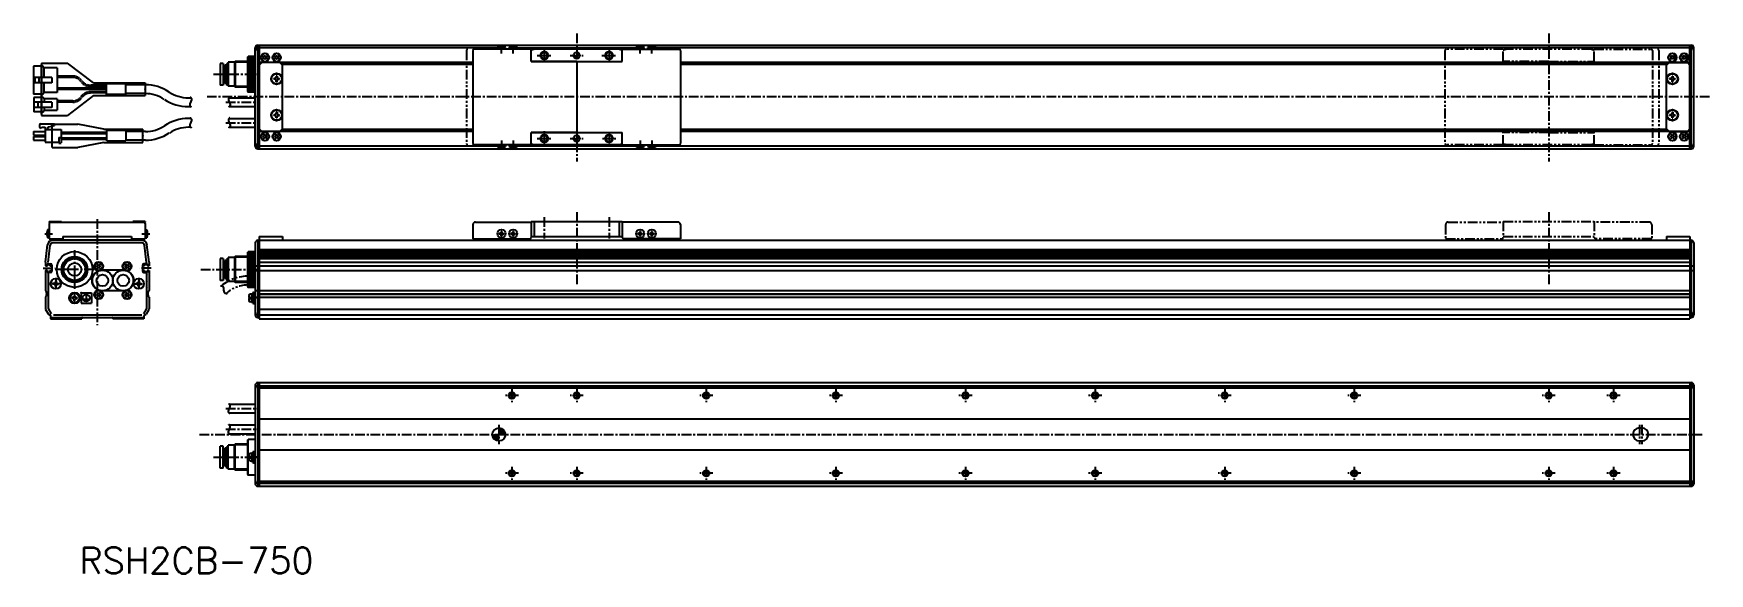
# Model space of a CAD drawing. Extents: x -644 to 649, y 141 to 558.
import ezdxf

# ---------------------------------------------------------------- set-up
doc = ezdxf.new("R2010")
doc.units = 0
for name, pattern in [('CENTER', [12, 7.5, -1.5, 1.5, -1.5]), ('CONTINOUS', [0]), ('DASHED', [0.75, 0.5, -0.25]), ('PHANTOM', [15, 7.5, -1.5, 1.5, -1.5, 1.5, -1.5])]:
    doc.linetypes.add(name, pattern=pattern)
doc.layers.get('0').update_dxf_attribs({"linetype": 'CONTINUOUS'})
doc.layers.add('CENTER', color=1, linetype='CENTER')
doc.styles.get("Standard").update_dxf_attribs({"font": 'txt.shx', "height": 10})

msp = doc.modelspace()

# ---------------------------------------------------------------- texts
msp.add_text('RSH2CB-750', height=20).set_placement((-608.6, 141))

# ---------------------------------------------------------------- blocks, each defined once
blk = doc.blocks.new('*X6')
at = {"color": 0}
for p, q in [((-224.8, 478.7), (-224.3, 479.2)), ((-224.8, 479), (-224.5, 479.2)), ((-224.8, 479.2), (-224.7, 479.2)), ((-224.8, 478.3), (-224, 479.1)), ((-224.8, 478.5), (-224.1, 479.1)), ((-224.8, 477.8), (-223.6, 479)), ((-224.8, 478.1), (-223.8, 479)), ((-224.8, 477.6), (-223.5, 478.9)), ((-224.8, 477.4), (-223.4, 478.8)), ((-224.8, 477.2), (-223.2, 478.7)), ((-224.8, 476.9), (-223.1, 478.6)), ((-224.8, 476.7), (-223, 478.5)), ((-227.3, 476.5), (-227, 476.7)), ((-227.3, 476.7), (-227.2, 476.7)), ((-227.2, 476.1), (-226.5, 476.7)), ((-227.2, 476.3), (-226.8, 476.7)), ((-227.1, 475.8), (-226.1, 476.7)), ((-227.1, 475.9), (-226.3, 476.7)), ((-227, 475.6), (-225.9, 476.7)), ((-226.9, 475.5), (-225.7, 476.7)), ((-226.8, 475.3), (-225.4, 476.7)), ((-226.7, 475.2), (-225.2, 476.7)), ((-226.6, 475.1), (-225, 476.7)), ((-226.5, 475), (-224.8, 476.7)), ((-226.4, 474.8), (-224.8, 476.5)), ((-226.3, 474.7), (-224.8, 476.3)), ((-226.2, 474.7), (-224.8, 476)), ((-226, 474.6), (-224.8, 475.8)), ((-225.9, 474.5), (-224.8, 475.6)), ((-225.7, 474.4), (-224.8, 475.4)), ((-225.6, 474.4), (-224.8, 475.2)), ((-225.4, 474.3), (-224.8, 474.9)), ((-225.2, 474.3), (-224.8, 474.7)), ((-225, 474.2), (-224.8, 474.5)), ((-224.8, 474.2), (-224.8, 474.3)), ((-224.5, 476.7), (-222.9, 478.4)), ((-224.3, 476.7), (-222.8, 478.3)), ((-224.1, 476.7), (-222.7, 478.1)), ((-223.9, 476.7), (-222.6, 478)), ((-223.6, 476.7), (-222.5, 477.8)), ((-223.4, 476.7), (-222.5, 477.7)), ((-223.2, 476.7), (-222.4, 477.5)), ((-223, 476.7), (-222.4, 477.4)), ((-222.7, 476.7), (-222.3, 477.2)), ((-222.5, 476.7), (-222.3, 477)), ((-222.3, 476.7), (-222.3, 476.8))]:
    blk.add_line(p, q, dxfattribs=at)
blk = doc.blocks.new('*X7')
at = {"color": 0}
for p, q in [((-224.8, 542.7), (-224.3, 543.2)), ((-224.8, 542.9), (-224.5, 543.2)), ((-224.8, 543.1), (-224.7, 543.2)), ((-224.8, 542.5), (-224.1, 543.1)), ((-227.3, 540.4), (-226.9, 540.7)), ((-227.3, 540.6), (-227.2, 540.7)), ((-227.2, 540.1), (-226.5, 540.7)), ((-227.2, 540.2), (-226.7, 540.7)), ((-227.1, 539.7), (-226.1, 540.7)), ((-227.1, 539.9), (-226.3, 540.7)), ((-227, 539.6), (-225.8, 540.7)), ((-226.9, 539.4), (-225.6, 540.7)), ((-226.8, 539.3), (-225.4, 540.7)), ((-226.7, 539.2), (-225.2, 540.7)), ((-226.6, 539), (-224.9, 540.7)), ((-226.5, 538.9), (-224.8, 540.7)), ((-226.4, 538.8), (-224.8, 540.4)), ((-226.3, 538.7), (-224.8, 540.2)), ((-226.1, 538.6), (-224.8, 540)), ((-226, 538.6), (-224.8, 539.8)), ((-225.8, 538.5), (-224.8, 539.6)), ((-225.7, 538.4), (-224.8, 539.3)), ((-225.5, 538.3), (-224.8, 539.1)), ((-225.4, 538.3), (-224.8, 538.9)), ((-225.2, 538.3), (-224.8, 538.7)), ((-225, 538.2), (-224.8, 538.4)), ((-224.8, 542.2), (-223.9, 543.1)), ((-224.8, 542), (-223.8, 543)), ((-224.8, 541.6), (-223.5, 542.9)), ((-224.8, 541.8), (-223.6, 542.9)), ((-224.8, 541.3), (-223.3, 542.8)), ((-224.8, 541.1), (-223.2, 542.7)), ((-224.8, 540.9), (-223.1, 542.6)), ((-224.7, 540.7), (-223, 542.5)), ((-224.5, 540.7), (-222.9, 542.3)), ((-224.3, 540.7), (-222.8, 542.2)), ((-224, 540.7), (-222.7, 542.1)), ((-223.8, 540.7), (-222.6, 542)), ((-223.6, 540.7), (-222.5, 541.8)), ((-223.4, 540.7), (-222.4, 541.7)), ((-223.1, 540.7), (-222.4, 541.5)), ((-222.9, 540.7), (-222.3, 541.3)), ((-222.7, 540.7), (-222.3, 541.1)), ((-222.5, 540.7), (-222.3, 540.9))]:
    blk.add_line(p, q, dxfattribs=at)
blk = doc.blocks.new('DTL0003')
at = {"color": 0, "linetype": 'CONTINUOUS'}
for p, q in [((0, 0), (0, -8)), ((0, 0), (8, 0)), ((8, 0), (8, -8)), ((0, -8), (8, -8)), ((2, -4.9), (6, -4.9)), ((2.3, -5.4), (5.7, -5.4)), ((2.9, -5.9), (5.1, -5.9)), ((4, -2.1), (4, -4.9))]:
    blk.add_line(p, q, dxfattribs=at)
blk.add_circle((4, -4), 2.75, dxfattribs=at)
at = {"color": 0}
blk.add_point((0, 0), dxfattribs=at)
blk = doc.blocks.new('DTL0004')
at = {"color": 0, "linetype": 'CONTINUOUS'}
for radius in [13.8, 10, 9.4, 8.4, 5.1]:
    blk.add_circle((0, 0), radius, dxfattribs=at)
at = {"color": 0}
for p in [(0, 12), (0, 0)]:
    blk.add_point(p, dxfattribs=at)
blk = doc.blocks.new('*X8')
at = {"color": 0}
for p, q in [((-289.8, 248.1), (-289.6, 248.3)), ((-289.7, 247.3), (-288.7, 248.3)), ((-289.7, 247.6), (-289.1, 248.3)), ((-289.6, 246.9), (-288.2, 248.3)), ((-289.5, 246.6), (-287.8, 248.3)), ((-289.3, 246.2), (-287.3, 248.3)), ((-289.2, 245.9), (-286.9, 248.3)), ((-289, 245.7), (-286.4, 248.3)), ((-288.9, 245.4), (-286, 248.3)), ((-288.7, 245.1), (-285.5, 248.3)), ((-288.5, 244.9), (-285.1, 248.3)), ((-288.2, 244.7), (-284.8, 248.1)), ((-288, 244.4), (-284.8, 247.7)), ((-287.8, 244.2), (-284.8, 247.2)), ((-287.5, 244.1), (-284.8, 246.8)), ((-287.2, 243.9), (-284.8, 246.3)), ((-286.9, 243.7), (-284.8, 245.9)), ((-284.8, 252.2), (-283.8, 253.2)), ((-284.8, 252.6), (-284.2, 253.2)), ((-284.8, 253.1), (-284.6, 253.2)), ((-284.8, 251.7), (-283.4, 253.1)), ((-284.8, 251.3), (-283.1, 253)), ((-284.8, 250.8), (-282.8, 252.8)), ((-284.8, 250.4), (-282.5, 252.7)), ((-284.8, 249.9), (-282.2, 252.5)), ((-284.8, 249.5), (-281.9, 252.3)), ((-284.8, 249), (-281.6, 252.2)), ((-284.8, 248.6), (-281.4, 251.9)), ((-284.7, 248.3), (-281.2, 251.7)), ((-284.2, 248.3), (-281, 251.5)), ((-283.8, 248.3), (-280.8, 251.2)), ((-283.3, 248.3), (-280.6, 251)), ((-282.9, 248.3), (-280.4, 250.7)), ((-282.4, 248.3), (-280.3, 250.4)), ((-282, 248.3), (-280.1, 250.1)), ((-281.5, 248.3), (-280, 249.8)), ((-281.1, 248.3), (-279.9, 249.4)), ((-280.6, 248.3), (-279.8, 249)), ((-280.2, 248.3), (-279.8, 248.6)), ((-286.6, 243.6), (-284.8, 245.4)), ((-286.3, 243.5), (-284.8, 245)), ((-285.9, 243.4), (-284.8, 244.6)), ((-285.6, 243.3), (-284.8, 244.1)), ((-285.2, 243.3), (-284.8, 243.7))]:
    blk.add_line(p, q, dxfattribs=at)

# ---------------------------------------------------------------- linework, layer by layer
at = {"color": 7, "linetype": 'CONTINOUS'}
for p, q in [((-472.8, 470.7), (-472.8, 546.7)), ((-470.8, 548.7), (635.2, 548.7)), ((-470.8, 468.7), (-470.8, 548.7)), ((-469.8, 546.7), (-470.8, 546.7)), ((-469.8, 548.7), (-469.8, 468.7)), ((-285.9, 546.7), (-469.8, 546.7)), ((-304.8, 544.7), (-304.8, 472.7)), ((-259.8, 545.7), (-303.8, 545.7)), ((-285.9, 545.7), (-285.8, 547)), ((-283.2, 547), (-285.8, 547)), ((-283.2, 547.6), (-283.2, 546.6)), ((-282.4, 546.6), (-283.2, 546.6)), ((-282.4, 547.6), (-282.4, 546.6)), ((-279.7, 547), (-282.4, 547)), ((-279.6, 545.7), (-279.7, 547)), ((-276.9, 545.7), (-276.8, 547)), ((-274.2, 547), (-276.8, 547)), ((-274.2, 547.6), (-274.2, 546.6)), ((-273.4, 546.6), (-274.2, 546.6)), ((-273.4, 547.6), (-273.4, 546.6)), ((-270.7, 547), (-273.4, 547)), ((-270.6, 545.7), (-270.7, 547)), ((-270.6, 546.7), (-178.9, 546.7)), ((-259.8, 536.2), (-259.8, 545.7)), ((-192, 545.7), (-257.6, 545.7)), ((-189.8, 545.7), (-145.8, 545.7)), ((-189.8, 536.2), (-189.8, 545.7)), ((-178.9, 545.7), (-178.8, 547)), ((-178.8, 547), (-176.2, 547)), ((-176.2, 547.6), (-176.2, 546.6)), ((-176.2, 546.6), (-175.4, 546.6)), ((-175.4, 547.6), (-175.4, 546.6)), ((-175.4, 547), (-172.7, 547)), ((-172.6, 545.7), (-172.7, 547)), ((-169.9, 545.7), (-169.8, 547)), ((-169.8, 547), (-167.2, 547)), ((-167.2, 547.6), (-167.2, 546.6)), ((-167.2, 546.6), (-166.4, 546.6)), ((-166.4, 547.6), (-166.4, 546.6)), ((-166.4, 547), (-163.7, 547)), ((-163.6, 545.7), (-163.7, 547)), ((634.2, 546.7), (-163.6, 546.7)), ((-144.8, 544.7), (-144.8, 472.7)), ((634.2, 468.7), (634.2, 548.7)), ((634.2, 546.7), (635.2, 546.7)), ((635.2, 468.7), (635.2, 548.7)), ((637.2, 470.7), (637.2, 546.7)), ((-637.7, 532.5), (-643.9, 532.5)), ((-643.9, 532.5), (-643.9, 511)), ((-497.6, 534.6), (-499.8, 534.6)), ((-499.8, 534.6), (-499.8, 517.8)), ((-497.6, 534.6), (-497.6, 517.8)), ((-496.3, 532.2), (-497.6, 532.2)), ((-495, 533.2), (-496.3, 533.2)), ((-496.3, 533.2), (-496.3, 519.2)), ((-493.6, 534.9), (-495, 534.1)), ((-495, 534.1), (-495, 518.4)), ((-493.6, 535.5), (-493.6, 517)), ((-488.8, 535.5), (-493.6, 535.5)), ((-488.3, 536.2), (-488.8, 535.7)), ((-488.8, 535.7), (-488.8, 516.7)), ((-478.8, 535.6), (-488.8, 535.6)), ((-488.3, 536.2), (-488.3, 516.2)), ((-478.8, 536.2), (-488.3, 536.2)), ((-478.8, 539.5), (-478.3, 540)), ((-478.8, 539.5), (-478.8, 513)), ((-473.3, 540), (-478.3, 540)), ((-478.3, 512.5), (-478.3, 540)), ((-478.3, 539.7), (-473.3, 539.7)), ((-478.3, 539.4), (-473.3, 539.4)), ((-478.3, 539), (-473.3, 539)), ((-478.3, 538.6), (-473.3, 538.6)), ((-478.3, 538.2), (-473.3, 538.2)), ((-478.3, 537.8), (-473.3, 537.8)), ((-478.3, 537.2), (-473.3, 537.2)), ((-478.3, 536.6), (-473.3, 536.6)), ((-478.3, 536), (-473.3, 536)), ((-478.3, 535.4), (-473.3, 535.4)), ((-478.3, 534.6), (-473.3, 534.6)), ((-478.3, 533.8), (-473.3, 533.8)), ((-478.3, 533), (-473.3, 533)), ((-478.3, 532.2), (-473.3, 532.2)), ((-478.3, 531.2), (-473.3, 531.2)), ((-478.3, 530.2), (-473.3, 530.2)), ((-472.8, 539.5), (-473.3, 540)), ((-473.3, 540), (-473.3, 512.5)), ((-472.8, 513), (-472.8, 539.5)), ((-469.8, 533.2), (-467.8, 535.2)), ((-304.8, 535.2), (-469.8, 535.2)), ((-453.8, 535.2), (-467.8, 535.2)), ((-466.8, 540.2), (-466.2, 540.8)), ((-466.4, 539.8), (-466.8, 540.2)), ((-466.8, 538.3), (-466.4, 538.7)), ((-466.2, 537.7), (-466.8, 538.3)), ((-466.2, 540.8), (-465.8, 540.4)), ((-465.8, 538.1), (-466.2, 537.7)), ((-464.7, 540.4), (-464.3, 540.8)), ((-464.3, 537.7), (-464.7, 538.1)), ((-464.3, 540.8), (-463.7, 540.2)), ((-463.7, 538.3), (-464.3, 537.7)), ((-463.7, 540.2), (-464.1, 539.8)), ((-464.1, 538.7), (-463.7, 538.3)), ((-457.8, 540.2), (-457.2, 540.8)), ((-457.4, 539.8), (-457.8, 540.2)), ((-457.8, 538.3), (-457.4, 538.7)), ((-457.2, 537.7), (-457.8, 538.3)), ((-457.2, 540.8), (-456.8, 540.4)), ((-456.8, 538.1), (-457.2, 537.7)), ((-455.7, 540.4), (-455.3, 540.8)), ((-455.3, 537.7), (-455.7, 538.1)), ((-455.3, 540.8), (-454.7, 540.2)), ((-454.7, 538.3), (-455.3, 537.7)), ((-454.7, 540.2), (-455.1, 539.8)), ((-455.1, 538.7), (-454.7, 538.3)), ((-451.8, 533.2), (-453.8, 535.2)), ((-304.8, 533.7), (-452.3, 533.7)), ((-451.8, 484.2), (-451.8, 533.2)), ((-259.8, 536.2), (-189.8, 536.2)), ((-224.8, 536.2), (-259.8, 536.2)), ((-224.8, 536.2), (-224.8, 481.2)), ((-224.8, 536.2), (-189.8, 536.2)), ((634.2, 535.2), (-144.8, 535.2)), ((616.7, 533.7), (-144.8, 533.7)), ((616.2, 533.2), (618.2, 535.2)), ((616.2, 484.2), (616.2, 533.2)), ((618.2, 535.2), (632.2, 535.2)), ((619.2, 540.2), (619.8, 540.8)), ((619.6, 539.8), (619.2, 540.2)), ((619.2, 538.3), (619.6, 538.7)), ((619.8, 537.7), (619.2, 538.3)), ((619.8, 540.8), (620.2, 540.4)), ((620.2, 538.1), (619.8, 537.7)), ((621.3, 540.4), (621.7, 540.8)), ((621.7, 537.7), (621.3, 538.1)), ((621.7, 540.8), (622.3, 540.2)), ((622.3, 538.3), (621.7, 537.7)), ((622.3, 540.2), (621.9, 539.8)), ((621.9, 538.7), (622.3, 538.3)), ((628.2, 540.2), (628.8, 540.8)), ((628.6, 539.8), (628.2, 540.2)), ((628.2, 538.3), (628.6, 538.7)), ((628.8, 537.7), (628.2, 538.3)), ((628.8, 540.8), (629.2, 540.4)), ((629.2, 538.1), (628.8, 537.7)), ((630.3, 540.4), (630.7, 540.8)), ((630.7, 537.7), (630.3, 538.1)), ((630.7, 540.8), (631.3, 540.2)), ((631.3, 538.3), (630.7, 537.7)), ((631.3, 540.2), (630.9, 539.8)), ((630.9, 538.7), (631.3, 538.3)), ((634.2, 533.2), (632.2, 535.2)), ((634.2, 484.2), (634.2, 533.2)), ((-637.7, 523.7), (-643.9, 523.7)), ((-637.7, 519.7), (-643.9, 519.7)), ((-642.9, 523.7), (-642.9, 519.7)), ((-639.9, 523.7), (-639.9, 519.7)), ((-497.6, 517.8), (-499.8, 517.8)), ((-496.3, 520.2), (-497.6, 520.2)), ((-495, 519.2), (-496.3, 519.2)), ((-493.6, 517.6), (-495, 518.4)), ((-478.3, 529.2), (-473.3, 529.2)), ((-478.3, 528.2), (-473.3, 528.2)), ((-478.3, 527.2), (-473.3, 527.2)), ((-478.3, 526.2), (-473.3, 526.2)), ((-478.3, 525.2), (-473.3, 525.2)), ((-478.3, 524.2), (-473.3, 524.2)), ((-478.3, 523.2), (-473.3, 523.2)), ((-478.3, 522.2), (-473.3, 522.2)), ((-478.3, 521.2), (-473.3, 521.2)), ((-478.3, 520.2), (-473.3, 520.2)), ((-478.3, 519.4), (-473.3, 519.4)), ((-478.3, 518.6), (-473.3, 518.6)), ((-478.3, 517.8), (-473.3, 517.8)), ((-457.5, 523), (-458.5, 523)), ((-458.5, 522.4), (-458.5, 523)), ((-457.5, 522.4), (-458.5, 522.4)), ((-456.6, 524.9), (-456.6, 524)), ((-456, 524.9), (-456.6, 524.9)), ((-456.6, 520.5), (-456.6, 521.5)), ((-456, 520.5), (-456.6, 520.5)), ((-456, 524.9), (-456, 524)), ((-456, 520.5), (-456, 521.5)), ((-455, 523), (-454.1, 523)), ((-455, 522.4), (-454.1, 522.4)), ((-454.1, 522.4), (-454.1, 523)), ((618.5, 522.4), (618.5, 523)), ((619.5, 523), (618.5, 523)), ((619.5, 522.4), (618.5, 522.4)), ((620.4, 524.9), (620.4, 524)), ((620.4, 524.9), (621, 524.9)), ((620.4, 520.5), (620.4, 521.5)), ((620.4, 520.5), (621, 520.5)), ((621, 524.9), (621, 524)), ((621, 520.5), (621, 521.5)), ((622, 523), (622.9, 523)), ((622, 522.4), (622.9, 522.4)), ((622.9, 522.4), (622.9, 523)), ((-637.7, 511), (-643.9, 511)), ((-643.7, 508.2), (-643.7, 497.2)), ((-637.7, 508.2), (-643.7, 508.2)), ((-637.7, 504.7), (-643.7, 504.7)), ((-640.7, 504.7), (-640.7, 500.7)), ((-524.5, 508.1), (-522.6, 508.1)), ((-488.8, 517), (-493.6, 517)), ((-492.9, 508.1), (-472.8, 508.1)), ((-478.8, 516.8), (-488.8, 516.8)), ((-488.3, 516.2), (-488.8, 516.7)), ((-478.8, 516.2), (-488.3, 516.2)), ((-478.8, 513), (-478.3, 512.5)), ((-478.3, 517), (-473.3, 517)), ((-478.3, 516.4), (-473.3, 516.4)), ((-478.3, 515.8), (-473.3, 515.8)), ((-478.3, 515.2), (-473.3, 515.2)), ((-478.3, 514.6), (-473.3, 514.6)), ((-478.3, 514.2), (-473.3, 514.2)), ((-478.3, 513.8), (-473.3, 513.8)), ((-478.3, 513.4), (-473.3, 513.4)), ((-478.3, 513), (-473.3, 513)), ((-478.3, 512.7), (-473.3, 512.7)), ((-473.3, 512.5), (-478.3, 512.5)), ((-473.3, 512.5), (-472.8, 513)), ((-637.7, 500.7), (-643.7, 500.7)), ((-637.7, 497.2), (-643.7, 497.2)), ((-524.6, 501.3), (-522.6, 501.3)), ((-522.6, 492.1), (-524.4, 492.1)), ((-492.9, 501.3), (-472.8, 501.3)), ((-492.9, 492.1), (-472.8, 492.1)), ((-457.5, 495), (-458.5, 495)), ((-458.5, 494.4), (-458.5, 495)), ((-457.5, 494.4), (-458.5, 494.4)), ((-456.6, 496.9), (-456.6, 496)), ((-456, 496.9), (-456.6, 496.9)), ((-456.6, 492.5), (-456.6, 493.5)), ((-456, 492.5), (-456.6, 492.5)), ((-456, 496.9), (-456, 496)), ((-456, 492.5), (-456, 493.5)), ((-455, 495), (-454.1, 495)), ((-455, 494.4), (-454.1, 494.4)), ((-454.1, 494.4), (-454.1, 495)), ((618.5, 494.4), (618.5, 495)), ((619.5, 495), (618.5, 495)), ((619.5, 494.4), (618.5, 494.4)), ((620.4, 496.9), (620.4, 496)), ((620.4, 496.9), (621, 496.9)), ((620.4, 492.5), (620.4, 493.5)), ((620.4, 492.5), (621, 492.5)), ((621, 496.9), (621, 496)), ((621, 492.5), (621, 493.5)), ((622, 495), (622.9, 495)), ((622, 494.4), (622.9, 494.4)), ((622.9, 494.4), (622.9, 495)), ((-643.9, 482), (-643.9, 479.3)), ((-643.9, 482), (-634.9, 482)), ((-643.9, 479.3), (-634.9, 479.3)), ((-639.4, 487.2), (-639.4, 485.4)), ((-638.5, 484.5), (-639.4, 485.4)), ((-638.5, 488.1), (-627.7, 488.1)), ((-638.5, 484.5), (-637.6, 485.4)), ((-637.6, 485.4), (-634.9, 485.4)), ((-634.9, 485.4), (-634.9, 473.9)), ((-634.9, 483.6), (-629.6, 483.6)), ((-632.3, 485.6), (-629.6, 486.3)), ((-627.7, 488.1), (-627.7, 487.7)), ((-557.6, 482.1), (-559.6, 482.1)), ((-522.6, 485.4), (-524.4, 485.4)), ((-492.9, 485.3), (-472.8, 485.3)), ((-467.8, 482.2), (-469.8, 484.2)), ((-304.8, 482.2), (-469.8, 482.2)), ((-453.8, 482.2), (-467.8, 482.2)), ((-466.2, 479.8), (-466.8, 479.2)), ((-466.8, 479.2), (-466.4, 478.8)), ((-465.8, 479.4), (-466.2, 479.8)), ((-464.3, 479.8), (-464.7, 479.4)), ((-463.7, 479.2), (-464.3, 479.8)), ((-464.1, 478.8), (-463.7, 479.2)), ((-457.2, 479.8), (-457.8, 479.2)), ((-457.8, 479.2), (-457.4, 478.8)), ((-456.8, 479.4), (-457.2, 479.8)), ((-455.3, 479.8), (-455.7, 479.4)), ((-454.7, 479.2), (-455.3, 479.8)), ((-455.1, 478.8), (-454.7, 479.2)), ((-453.8, 482.2), (-451.8, 484.2)), ((-304.8, 483.7), (-452.3, 483.7)), ((-259.8, 471.7), (-259.8, 481.2)), ((-259.8, 481.2), (-189.8, 481.2)), ((-224.8, 481.2), (-259.8, 481.2)), ((-224.8, 481.2), (-189.8, 481.2)), ((-189.8, 471.7), (-189.8, 481.2)), ((616.7, 483.7), (-144.8, 483.7)), ((634.2, 482.2), (-144.8, 482.2)), ((618.2, 482.2), (616.2, 484.2)), ((618.2, 482.2), (632.2, 482.2)), ((619.8, 479.8), (619.2, 479.2)), ((619.2, 479.2), (619.6, 478.8)), ((620.2, 479.4), (619.8, 479.8)), ((621.7, 479.8), (621.3, 479.4)), ((622.3, 479.2), (621.7, 479.8)), ((621.9, 478.8), (622.3, 479.2)), ((628.8, 479.8), (628.2, 479.2)), ((628.2, 479.2), (628.6, 478.8)), ((629.2, 479.4), (628.8, 479.8)), ((630.7, 479.8), (630.3, 479.4)), ((631.3, 479.2), (630.7, 479.8)), ((630.9, 478.8), (631.3, 479.2)), ((632.2, 482.2), (634.2, 484.2)), ((-643.9, 478.2), (-634.9, 478.2)), ((-643.9, 478.2), (-643.9, 475.5)), ((-643.9, 475.5), (-634.9, 475.5)), ((-634.9, 473.9), (-629.6, 473.9)), ((-557.6, 475.4), (-559.6, 475.4)), ((-469.8, 470.8), (-470.8, 470.8)), ((-470.8, 468.7), (635.2, 468.7)), ((-285.9, 470.8), (-469.8, 470.8)), ((-466.4, 477.7), (-466.8, 477.3)), ((-466.8, 477.3), (-466.2, 476.7)), ((-466.2, 476.7), (-465.8, 477.1)), ((-464.7, 477.1), (-464.3, 476.7)), ((-464.3, 476.7), (-463.7, 477.3)), ((-463.7, 477.3), (-464.1, 477.7)), ((-457.4, 477.7), (-457.8, 477.3)), ((-457.8, 477.3), (-457.2, 476.7)), ((-457.2, 476.7), (-456.8, 477.1)), ((-455.7, 477.1), (-455.3, 476.7)), ((-455.3, 476.7), (-454.7, 477.3)), ((-454.7, 477.3), (-455.1, 477.7)), ((-259.8, 471.7), (-303.8, 471.7)), ((-285.9, 471.7), (-285.8, 470.4)), ((-283.2, 470.4), (-285.8, 470.4)), ((-282.4, 470.8), (-283.2, 470.8)), ((-283.2, 469.8), (-283.2, 470.8)), ((-282.4, 469.8), (-282.4, 470.8)), ((-279.7, 470.4), (-282.4, 470.4)), ((-279.6, 471.7), (-279.7, 470.4)), ((-276.9, 471.7), (-276.8, 470.4)), ((-274.2, 470.4), (-276.8, 470.4)), ((-274.2, 469.8), (-274.2, 470.8)), ((-273.4, 470.8), (-274.2, 470.8)), ((-273.4, 469.8), (-273.4, 470.8)), ((-270.7, 470.4), (-273.4, 470.4)), ((-270.6, 471.7), (-270.7, 470.4)), ((-178.9, 470.8), (-270.6, 470.8)), ((-192, 471.7), (-257.6, 471.7)), ((-189.8, 471.7), (-145.8, 471.7)), ((-178.9, 471.7), (-178.8, 470.4)), ((-178.8, 470.4), (-176.2, 470.4)), ((-176.2, 469.8), (-176.2, 470.8)), ((-176.2, 470.8), (-175.4, 470.8)), ((-175.4, 469.8), (-175.4, 470.8)), ((-175.4, 470.4), (-172.7, 470.4)), ((-172.6, 471.7), (-172.7, 470.4)), ((-169.9, 471.7), (-169.8, 470.4)), ((-169.8, 470.4), (-167.2, 470.4)), ((-167.2, 470.8), (-166.4, 470.8)), ((-167.2, 469.8), (-167.2, 470.8)), ((-166.4, 469.8), (-166.4, 470.8)), ((-166.4, 470.4), (-163.7, 470.4)), ((-163.6, 471.7), (-163.7, 470.4)), ((634.2, 470.8), (-163.6, 470.8)), ((619.6, 477.7), (619.2, 477.3)), ((619.2, 477.3), (619.8, 476.7)), ((619.8, 476.7), (620.2, 477.1)), ((621.3, 477.1), (621.7, 476.7)), ((621.7, 476.7), (622.3, 477.3)), ((622.3, 477.3), (621.9, 477.7)), ((628.6, 477.7), (628.2, 477.3)), ((628.2, 477.3), (628.8, 476.7)), ((628.8, 476.7), (629.2, 477.1)), ((630.3, 477.1), (630.7, 476.7)), ((630.7, 476.7), (631.3, 477.3)), ((631.3, 477.3), (630.9, 477.7)), ((634.2, 470.8), (635.2, 470.8)), ((-633.6, 403.6), (-632.6, 403.6)), ((-633.6, 402.8), (-632.6, 402.8)), ((-631.7, 406.3), (-633, 406.2)), ((-633, 406.2), (-633, 403.6)), ((-633, 402.8), (-633, 400.1)), ((-632.6, 403.6), (-632.6, 402.8)), ((-631.7, 412.6), (-622.2, 412.6)), ((-631.7, 412.6), (-631.7, 412.1)), ((-631.7, 411.2), (-631.7, 399.2)), ((-631.7, 406.3), (-631.7, 400)), ((-630.7, 412.2), (-558.7, 412.2)), ((-622.2, 412.6), (-622.2, 412.2)), ((-621.2, 401), (-621.2, 398.1)), ((-621.2, 401), (-568.2, 401)), ((-568.2, 401), (-568.2, 398.1)), ((-567.2, 412.6), (-567.2, 412.2)), ((-557.7, 412.6), (-567.2, 412.6)), ((-557.7, 412.6), (-557.7, 412.1)), ((-557.7, 411.2), (-557.7, 399.2)), ((-557.7, 406.3), (-557.7, 400)), ((-557.7, 406.3), (-556.4, 406.2)), ((-555.8, 403.6), (-556.8, 403.6)), ((-556.8, 403.6), (-556.8, 402.8)), ((-555.8, 402.8), (-556.8, 402.8)), ((-556.4, 406.2), (-556.4, 403.6)), ((-556.4, 402.8), (-556.4, 400.1)), ((-469.8, 401), (-469.8, 398.1)), ((-469.8, 401), (-451.8, 401)), ((-451.8, 401), (-451.8, 398.1)), ((-304.8, 410.2), (-304.8, 399.2)), ((-302.8, 412.2), (-259.8, 412.2)), ((-283.8, 403.4), (-284.5, 403.4)), ((-284.5, 403.4), (-284.5, 402.9)), ((-283.8, 402.9), (-284.5, 402.9)), ((-283, 404.9), (-282.5, 404.9)), ((-283, 404.9), (-283, 404.2)), ((-283, 401.4), (-283, 402.2)), ((-283, 401.4), (-282.5, 401.4)), ((-282.5, 404.9), (-282.5, 404.2)), ((-282.5, 401.4), (-282.5, 402.2)), ((-281.8, 403.4), (-281, 403.4)), ((-281.8, 402.9), (-281, 402.9)), ((-281, 403.4), (-281, 402.9)), ((-274.8, 403.4), (-275.5, 403.4)), ((-275.5, 403.4), (-275.5, 402.9)), ((-274.8, 402.9), (-275.5, 402.9)), ((-274, 404.9), (-273.5, 404.9)), ((-274, 404.9), (-274, 404.2)), ((-274, 401.4), (-274, 402.2)), ((-274, 401.4), (-273.5, 401.4)), ((-273.5, 404.9), (-273.5, 404.2)), ((-273.5, 401.4), (-273.5, 402.2)), ((-272.8, 403.4), (-272, 403.4)), ((-272.8, 402.9), (-272, 402.9)), ((-272, 403.4), (-272, 402.9)), ((-259.8, 412.6), (-189.8, 412.6)), ((-259.8, 412.6), (-259.8, 400.2)), ((-259.8, 401.1), (-189.8, 401.1)), ((-257.6, 412.6), (-257.6, 401.1)), ((-257.6, 401.1), (-192, 401.1)), ((-192, 412.6), (-192, 401.1)), ((-189.8, 412.6), (-189.8, 400.2)), ((-146.8, 412.2), (-189.8, 412.2)), ((-176.8, 403.4), (-177.5, 403.4)), ((-177.5, 403.4), (-177.5, 402.9)), ((-176.8, 402.9), (-177.5, 402.9)), ((-176, 404.9), (-176, 404.2)), ((-175.5, 404.9), (-176, 404.9)), ((-176, 401.4), (-176, 402.2)), ((-175.5, 401.4), (-176, 401.4)), ((-175.5, 404.9), (-175.5, 404.2)), ((-175.5, 401.4), (-175.5, 402.2)), ((-174.8, 403.4), (-174, 403.4)), ((-174.8, 402.9), (-174, 402.9)), ((-174, 403.4), (-174, 402.9)), ((-167.8, 403.4), (-168.5, 403.4)), ((-168.5, 403.4), (-168.5, 402.9)), ((-167.8, 402.9), (-168.5, 402.9)), ((-167, 404.9), (-167, 404.2)), ((-166.5, 404.9), (-167, 404.9)), ((-167, 401.4), (-167, 402.2)), ((-166.5, 401.4), (-167, 401.4)), ((-166.5, 404.9), (-166.5, 404.2)), ((-166.5, 401.4), (-166.5, 402.2)), ((-165.8, 403.4), (-165, 403.4)), ((-165.8, 402.9), (-165, 402.9)), ((-165, 403.4), (-165, 402.9)), ((-144.8, 410.2), (-144.8, 399.2)), ((616.2, 401), (634.2, 401)), ((616.2, 401), (616.2, 398.1)), ((634.2, 401), (634.2, 398.1)), ((-634.7, 381.2), (-633.1, 394.5)), ((-631.7, 400), (-633, 400.1)), ((-632.7, 381.1), (-631.1, 394.3)), ((-631.7, 399.2), (-621.2, 399.2)), ((-560.3, 398.1), (-629.1, 398.1)), ((-560.3, 396.1), (-629.1, 396.1)), ((-568.2, 399.2), (-557.7, 399.2)), ((-556.7, 381.1), (-558.3, 394.3)), ((-557.7, 400), (-556.4, 400.1)), ((-554.7, 381.2), (-556.4, 394.5)), ((-478.8, 388.8), (-478.3, 389.3)), ((-478.8, 388.8), (-478.8, 362.3)), ((-473.3, 389.3), (-478.3, 389.3)), ((-478.3, 361.8), (-478.3, 389.3)), ((-478.3, 389.1), (-473.3, 389.1)), ((-478.3, 388.8), (-473.3, 388.8)), ((-478.3, 388.4), (-473.3, 388.4)), ((-478.3, 388), (-473.3, 388)), ((-472.8, 388.8), (-473.3, 389.3)), ((-473.3, 389.3), (-473.3, 361.8)), ((-472.8, 396.1), (-472.8, 340.6)), ((-472.8, 362.3), (-472.8, 388.8)), ((-470.8, 398.1), (635.2, 398.1)), ((-470.8, 398.1), (-470.8, 338.6)), ((-469.8, 398.1), (-469.8, 337.6)), ((-469.8, 391), (634.2, 391)), ((-469.8, 390), (634.2, 390)), ((-469.8, 389.1), (634.2, 389.1)), ((-469.8, 388.1), (634.2, 388.1)), ((-304.8, 399.2), (-260.8, 399.2)), ((-269.8, 399.2), (-269.8, 398.1)), ((-260.8, 399.2), (-259.8, 400.2)), ((-188.8, 399.2), (-189.8, 400.2)), ((-144.8, 399.2), (-188.8, 399.2)), ((-179.8, 399.2), (-179.8, 398.1)), ((634.2, 398.1), (634.2, 337.6)), ((635.2, 398.1), (635.2, 338.6)), ((637.2, 396.1), (637.2, 340.6)), ((-634.7, 381.2), (-634.7, 378.5)), ((-634.7, 378.5), (-633.4, 378.5)), ((-634.2, 378.3), (-633.2, 378.3)), ((-633.4, 378.5), (-633.4, 379.9)), ((-633.4, 379.9), (-630.7, 379.9)), ((-633.2, 379.8), (-631.2, 379.8)), ((-633.2, 379.8), (-633.2, 378.3)), ((-631.2, 379.8), (-631.2, 378.3)), ((-631.2, 378.3), (-629.7, 378.3)), ((-629.7, 378.9), (-629.7, 374.2)), ((-629.7, 378.3), (-629.7, 374.8)), ((-594.6, 379.6), (-595.2, 379)), ((-595.2, 379), (-594.8, 378.6)), ((-594.8, 377.5), (-595.2, 377.1)), ((-595.2, 377.1), (-594.6, 376.5)), ((-594.2, 379.2), (-594.6, 379.6)), ((-594.6, 376.5), (-594.2, 376.9)), ((-592.8, 379.6), (-593.2, 379.2)), ((-593.2, 376.9), (-592.8, 376.5)), ((-592.2, 379), (-592.8, 379.6)), ((-592.8, 376.5), (-592.2, 377.1)), ((-592.6, 378.6), (-592.2, 379)), ((-592.2, 377.1), (-592.6, 377.5)), ((-574.7, 375.1), (-590.7, 375.1)), ((-572.6, 379.6), (-573.2, 379)), ((-573.2, 379), (-572.8, 378.6)), ((-572.8, 377.5), (-573.2, 377.1)), ((-573.2, 377.1), (-572.6, 376.5)), ((-572.2, 379.2), (-572.6, 379.6)), ((-572.6, 376.5), (-572.2, 376.9)), ((-570.8, 379.6), (-571.2, 379.2)), ((-571.2, 376.9), (-570.8, 376.5)), ((-570.2, 379), (-570.8, 379.6)), ((-570.8, 376.5), (-570.2, 377.1)), ((-570.6, 378.6), (-570.2, 379)), ((-570.2, 377.1), (-570.6, 377.5)), ((-559.7, 378.9), (-559.7, 374.2)), ((-558.2, 378.3), (-559.7, 378.3)), ((-559.7, 378.3), (-559.7, 374.8)), ((-556, 379.9), (-558.7, 379.9)), ((-556.2, 379.8), (-558.2, 379.8)), ((-558.2, 379.8), (-558.2, 378.3)), ((-556.2, 379.8), (-556.2, 378.3)), ((-555.2, 378.3), (-556.2, 378.3)), ((-556, 378.5), (-556, 379.9)), ((-554.7, 378.5), (-556, 378.5)), ((-554.7, 381.2), (-554.7, 378.5)), ((-497.6, 384), (-499.8, 384)), ((-499.8, 384), (-499.8, 367.2)), ((-497.6, 384), (-497.6, 367.2)), ((-496.3, 381.6), (-497.6, 381.6)), ((-495, 382.6), (-496.3, 382.6)), ((-496.3, 382.6), (-496.3, 368.6)), ((-493.6, 384.2), (-495, 383.4)), ((-495, 383.4), (-495, 367.7)), ((-488.8, 384.8), (-493.6, 384.8)), ((-493.6, 384.8), (-493.6, 366.3)), ((-488.3, 385.6), (-488.8, 385.1)), ((-488.8, 385.1), (-488.8, 366.1)), ((-478.8, 385), (-488.8, 385)), ((-478.8, 385.6), (-488.3, 385.6)), ((-488.3, 385.6), (-488.3, 365.6)), ((-478.3, 387.6), (-473.3, 387.6)), ((-478.3, 387.2), (-473.3, 387.2)), ((-478.3, 386.6), (-473.3, 386.6)), ((-478.3, 386), (-473.3, 386)), ((-478.3, 385.4), (-473.3, 385.4)), ((-478.3, 384.8), (-473.3, 384.8)), ((-478.3, 384), (-473.3, 384)), ((-478.3, 383.2), (-473.3, 383.2)), ((-478.3, 382.4), (-473.3, 382.4)), ((-478.3, 381.6), (-473.3, 381.6)), ((-478.3, 380.6), (-473.3, 380.6)), ((-478.3, 379.6), (-473.3, 379.6)), ((-478.3, 378.6), (-473.3, 378.6)), ((-478.3, 377.6), (-473.3, 377.6)), ((-478.3, 376.6), (-473.3, 376.6)), ((-478.3, 375.6), (-473.3, 375.6)), ((-472.8, 378.5), (-469.8, 378.5)), ((-470.8, 381.2), (635.2, 381.2)), ((-469.8, 387.1), (634.2, 387.1)), ((-469.8, 386.1), (634.2, 386.1)), ((-469.8, 385.1), (634.2, 385.1)), ((-469.8, 384.1), (634.2, 384.1)), ((-469.8, 378.3), (634.2, 378.3)), ((634.2, 378.5), (637.2, 378.5)), ((-634.7, 374.7), (-634.7, 359.4)), ((-633.4, 374.7), (-634.7, 374.7)), ((-634.2, 374.8), (-633.2, 374.8)), ((-633.4, 373.2), (-633.4, 374.7)), ((-630.7, 373.2), (-633.4, 373.2)), ((-633.2, 374.8), (-633.2, 373.4)), ((-633.2, 373.4), (-631.2, 373.4)), ((-632.7, 372.4), (-632.7, 345.6)), ((-631.2, 374.8), (-629.7, 374.8)), ((-631.2, 374.8), (-631.2, 373.4)), ((-628.9, 364.2), (-628.9, 364.9)), ((-628, 364.9), (-628.9, 364.9)), ((-628, 364.2), (-628.9, 364.2)), ((-627, 366.8), (-627, 365.8)), ((-627, 366.8), (-626.4, 366.8)), ((-627, 362.4), (-627, 363.3)), ((-627, 362.4), (-626.4, 362.4)), ((-626.4, 366.8), (-626.4, 365.8)), ((-626.4, 362.4), (-626.4, 363.3)), ((-625.5, 364.9), (-624.5, 364.9)), ((-625.5, 364.2), (-624.5, 364.2)), ((-624.5, 364.2), (-624.5, 364.9)), ((-564.9, 364.2), (-564.9, 364.9)), ((-564, 364.9), (-564.9, 364.9)), ((-564, 364.2), (-564.9, 364.2)), ((-562.4, 366.8), (-563, 366.8)), ((-563, 366.8), (-563, 365.8)), ((-563, 362.4), (-563, 363.3)), ((-562.4, 362.4), (-563, 362.4)), ((-562.4, 366.8), (-562.4, 365.8)), ((-562.4, 362.4), (-562.4, 363.3)), ((-561.5, 364.9), (-560.5, 364.9)), ((-561.5, 364.2), (-560.5, 364.2)), ((-560.5, 364.2), (-560.5, 364.9)), ((-558.2, 374.8), (-559.7, 374.8)), ((-558.7, 373.2), (-556, 373.2)), ((-558.2, 374.8), (-558.2, 373.4)), ((-556.2, 373.4), (-558.2, 373.4)), ((-556.7, 372.3), (-556.7, 345.6)), ((-555.2, 374.8), (-556.2, 374.8)), ((-556.2, 374.8), (-556.2, 373.4)), ((-556, 373.2), (-556, 374.7)), ((-556, 374.7), (-554.7, 374.7)), ((-554.7, 374.7), (-554.7, 359.4)), ((-497.6, 367.2), (-499.8, 367.2)), ((-496.3, 369.6), (-497.6, 369.6)), ((-495, 368.6), (-496.3, 368.6)), ((-493.6, 366.9), (-495, 367.7)), ((-488.8, 366.3), (-493.6, 366.3)), ((-478.8, 366.2), (-488.8, 366.2)), ((-488.3, 365.6), (-488.8, 366.1)), ((-478.8, 365.6), (-488.3, 365.6)), ((-478.8, 362.3), (-478.3, 361.8)), ((-478.3, 374.6), (-473.3, 374.6)), ((-478.3, 373.6), (-473.3, 373.6)), ((-478.3, 372.6), (-473.3, 372.6)), ((-478.3, 371.6), (-473.3, 371.6)), ((-478.3, 370.6), (-473.3, 370.6)), ((-478.3, 369.6), (-473.3, 369.6)), ((-478.3, 368.8), (-473.3, 368.8)), ((-478.3, 368), (-473.3, 368)), ((-478.3, 367.2), (-473.3, 367.2)), ((-478.3, 366.4), (-473.3, 366.4)), ((-478.3, 365.8), (-473.3, 365.8)), ((-478.3, 365.2), (-473.3, 365.2)), ((-478.3, 364.6), (-473.3, 364.6)), ((-478.3, 364), (-473.3, 364)), ((-478.3, 363.6), (-473.3, 363.6)), ((-478.3, 363.2), (-473.3, 363.2)), ((-478.3, 362.8), (-473.3, 362.8)), ((-478.3, 362.4), (-473.3, 362.4)), ((-473.3, 361.8), (-472.8, 362.3)), ((-472.8, 374.7), (-469.8, 374.7)), ((-469.8, 374.8), (634.2, 374.8)), ((634.2, 374.7), (637.2, 374.7)), ((-634.7, 354.3), (-634.7, 345.3)), ((-633.7, 357.2), (-633.7, 356.6)), ((-614.3, 353.3), (-614.3, 353.9)), ((-613.4, 353.9), (-614.3, 353.9)), ((-613.4, 353.3), (-614.3, 353.3)), ((-612.5, 355.6), (-612.5, 354.7)), ((-612.5, 355.6), (-611.9, 355.6)), ((-612.5, 351.5), (-612.5, 352.4)), ((-612.5, 351.5), (-611.9, 351.5)), ((-611.9, 355.6), (-611.9, 354.7)), ((-611.9, 351.5), (-611.9, 352.4)), ((-611, 353.9), (-610.2, 353.9)), ((-611, 353.3), (-610.2, 353.3)), ((-610.2, 353.3), (-610.2, 353.9)), ((-594.6, 357.6), (-595.2, 357)), ((-595.2, 357), (-594.8, 356.6)), ((-594.8, 355.5), (-595.2, 355.1)), ((-595.2, 355.1), (-594.6, 354.5)), ((-594.2, 357.2), (-594.6, 357.6)), ((-594.6, 354.5), (-594.2, 354.9)), ((-592.8, 357.6), (-593.2, 357.2)), ((-593.2, 354.9), (-592.8, 354.5)), ((-592.2, 357), (-592.8, 357.6)), ((-592.8, 354.5), (-592.2, 355.1)), ((-592.6, 356.6), (-592.2, 357)), ((-592.2, 355.1), (-592.6, 355.5)), ((-574.7, 359.1), (-590.7, 359.1)), ((-572.6, 357.6), (-573.2, 357)), ((-573.2, 357), (-572.8, 356.6)), ((-572.8, 355.5), (-573.2, 355.1)), ((-573.2, 355.1), (-572.6, 354.5)), ((-572.2, 357.2), (-572.6, 357.6)), ((-572.6, 354.5), (-572.2, 354.9)), ((-570.8, 357.6), (-571.2, 357.2)), ((-571.2, 354.9), (-570.8, 354.5)), ((-570.2, 357), (-570.8, 357.6)), ((-570.8, 354.5), (-570.2, 355.1)), ((-570.6, 356.6), (-570.2, 357)), ((-570.2, 355.1), (-570.6, 355.5)), ((-555.7, 361.6), (-555.7, 361.6)), ((-555.7, 357.2), (-555.7, 356.6)), ((-554.7, 354.3), (-554.7, 345.3)), ((-478.3, 362.1), (-473.3, 362.1)), ((-473.3, 361.8), (-478.3, 361.8)), ((-477.9, 354.1), (-476.6, 354.1)), ((-477.9, 353.1), (-476.6, 353.1)), ((-476.6, 354.1), (-476.6, 353.1)), ((-475.6, 356.6), (-476.5, 356.5)), ((-475.6, 350.6), (-476.5, 350.6)), ((-475.6, 356.7), (-474.8, 356.7)), ((-475.6, 356.7), (-475.6, 350.5)), ((-475.6, 356.6), (-475.6, 350.6)), ((-474.8, 354), (-475.6, 353.8)), ((-475.6, 353.1), (-474.8, 353.3)), ((-475.6, 350.5), (-474.8, 350.5)), ((-472.9, 357.2), (-474.8, 356.3)), ((-474.8, 356.7), (-474.8, 350.5)), ((-474.8, 356.3), (-474.6, 356)), ((-472.9, 355.9), (-474.8, 355.1)), ((-474.8, 355.1), (-474.6, 354.8)), ((-473, 354.2), (-474.8, 353.4)), ((-474.6, 352.9), (-474.8, 353.4)), ((-474.8, 351.6), (-472.9, 352.3)), ((-474.6, 351.2), (-474.8, 351.6)), ((-474.8, 350.2), (-472.9, 351.1)), ((-474.6, 350), (-474.8, 350.2)), ((-472.8, 356.9), (-474.6, 356)), ((-472.8, 355.5), (-474.6, 354.8)), ((-472.8, 353.8), (-474.6, 352.9)), ((-474.6, 351.2), (-472.8, 352)), ((-474.6, 350), (-472.8, 350.8)), ((-472.8, 353.8), (-473, 354.2)), ((-472.9, 357.2), (-472.8, 356.9)), ((-472.9, 355.9), (-472.8, 355.5)), ((-472.8, 352), (-472.9, 352.3)), ((-472.8, 350.8), (-472.9, 351.1)), ((-472.8, 359.4), (634.2, 359.4)), ((-472.8, 354.3), (634.2, 354.3)), ((-469.8, 356.9), (634.2, 356.9)), ((-469.8, 356.6), (634.2, 356.6)), ((-634.6, 344.8), (-632.4, 341.1)), ((-632.7, 345.6), (-630.3, 341.3)), ((-631.5, 340.6), (-631.2, 340.6)), ((-631.3, 340.6), (-631.2, 340.6)), ((-630.7, 340.1), (-630.7, 337.6)), ((-630.7, 338.6), (-558.7, 338.6)), ((-630.7, 337.6), (-606.7, 337.6)), ((-628.4, 340.6), (-560.4, 340.6)), ((-606.7, 338.1), (-606.7, 337.6)), ((-582.7, 338.1), (-582.7, 337.6)), ((-558.7, 337.6), (-582.7, 337.6)), ((-556.7, 345.6), (-559.1, 341.5)), ((-558.7, 340.1), (-558.7, 337.6)), ((-558.1, 340.6), (-558.2, 340.6)), ((-557.9, 340.6), (-558.2, 340.6)), ((-554.8, 344.8), (-557, 341.1)), ((-470.8, 345.1), (635.2, 345.1)), ((-470.8, 340.6), (635.2, 340.6)), ((-470.8, 338.6), (-469.8, 338.6)), ((-469.8, 337.6), (634.2, 337.6)), ((634.2, 338.6), (635.2, 338.6)), ((-472.8, 286.3), (-472.8, 210.3)), ((-470.8, 288.3), (635.2, 288.3)), ((-470.8, 288.3), (-470.8, 208.3)), ((-470.8, 285.7), (635.2, 285.7)), ((-469.8, 288.3), (-469.8, 208.3)), ((634.2, 288.3), (634.2, 208.3)), ((635.2, 288.3), (635.2, 208.3)), ((637.2, 286.3), (637.2, 210.3)), ((-492.9, 271.6), (-472.8, 271.6)), ((-470.8, 284.3), (635.2, 284.3)), ((-492.9, 264.9), (-472.8, 264.9)), ((-469.8, 260.3), (634.2, 260.3)), ((-492.9, 255.7), (-472.8, 255.7)), ((-492.9, 248.9), (-472.8, 248.9)), ((595.2, 253.3), (597.2, 253.3)), ((-499.8, 222.4), (-499.8, 239.2)), ((-497.6, 239.2), (-499.8, 239.2)), ((-497.6, 222.4), (-497.6, 239.2)), ((-496.3, 236.8), (-497.6, 236.8)), ((-496.3, 223.8), (-496.3, 237.8)), ((-495, 237.8), (-496.3, 237.8)), ((-493.6, 239.4), (-495, 238.6)), ((-495, 222.9), (-495, 238.6)), ((-493.6, 221.5), (-493.6, 240)), ((-488.8, 240), (-493.6, 240)), ((-488.3, 240.8), (-488.8, 240.3)), ((-488.8, 221.3), (-488.8, 240.3)), ((-478.8, 240.2), (-488.8, 240.2)), ((-488.3, 220.8), (-488.3, 240.8)), ((-478.8, 240.8), (-488.3, 240.8)), ((-478.8, 244), (-478.3, 244.5)), ((-478.8, 244), (-478.8, 217.5)), ((-478.3, 217), (-478.3, 244.5)), ((-473.3, 244.5), (-478.3, 244.5)), ((-475.6, 233.8), (-476.5, 233.7)), ((-475.6, 233.8), (-474.8, 233.8)), ((-475.6, 233.8), (-475.6, 227.7)), ((-475.6, 233.8), (-475.6, 227.8)), ((-472.9, 234.3), (-474.8, 233.5)), ((-474.8, 233.8), (-474.8, 227.7)), ((-474.8, 233.5), (-474.6, 233.2)), ((-472.9, 233.1), (-474.8, 232.3)), ((-472.8, 234.1), (-474.6, 233.2)), ((-473.3, 244.5), (-472.8, 244)), ((-472.9, 234.3), (-472.8, 234.1)), ((-472.9, 233.1), (-472.8, 232.7)), ((-469.8, 236.3), (634.2, 236.3)), ((595.2, 243.3), (597.2, 243.3)), ((-497.6, 222.4), (-499.8, 222.4)), ((-496.3, 224.8), (-497.6, 224.8)), ((-495, 223.8), (-496.3, 223.8)), ((-493.6, 222.1), (-495, 222.9)), ((-488.8, 221.5), (-493.6, 221.5)), ((-478.8, 221.4), (-488.8, 221.4)), ((-488.3, 220.8), (-488.8, 221.3)), ((-478.8, 220.8), (-488.3, 220.8)), ((-477.9, 231.2), (-476.6, 231.2)), ((-477.9, 230.3), (-476.6, 230.3)), ((-476.6, 231.2), (-476.6, 230.3)), ((-475.6, 227.8), (-476.5, 227.8)), ((-474.8, 231.2), (-475.6, 231)), ((-475.6, 230.3), (-474.8, 230.5)), ((-475.6, 227.7), (-474.8, 227.7)), ((-474.8, 232.3), (-474.6, 232)), ((-473, 231.4), (-474.8, 230.6)), ((-474.6, 230.1), (-474.8, 230.6)), ((-474.8, 228.8), (-472.9, 229.5)), ((-474.6, 228.4), (-474.8, 228.8)), ((-474.8, 227.4), (-472.9, 228.3)), ((-474.6, 227.2), (-474.8, 227.4)), ((-472.8, 232.7), (-474.6, 232)), ((-472.8, 230.9), (-474.6, 230.1)), ((-474.6, 228.4), (-472.8, 229.2)), ((-474.6, 227.2), (-472.8, 228)), ((-472.8, 230.9), (-473, 231.4)), ((-472.8, 229.2), (-472.9, 229.5)), ((-472.8, 228), (-472.9, 228.3)), ((-478.8, 217.5), (-478.3, 217)), ((-473.3, 217), (-478.3, 217)), ((-473.3, 217), (-472.8, 217.5)), ((-470.8, 212.3), (635.2, 212.3)), ((-470.8, 210.8), (635.2, 210.8)), ((-470.8, 208.3), (635.2, 208.3))]:
    msp.add_line(p, q, dxfattribs=at)
at = {"color": 3, "linetype": 'PHANTOM'}
for p, q in [((-309.8, 544.7), (-309.8, 472.7)), ((445.2, 544.7), (445.2, 472.7)), ((490.2, 545.7), (446.2, 545.7)), ((490.2, 536.2), (490.2, 545.7)), ((558, 545.7), (492.4, 545.7)), ((560.2, 545.7), (604.2, 545.7)), ((560.2, 536.2), (560.2, 545.7)), ((605.2, 544.7), (605.2, 472.7)), ((610.2, 544.7), (610.2, 472.7)), ((525.2, 536.2), (490.2, 536.2)), ((525.2, 536.2), (560.2, 536.2)), ((525.2, 481.2), (490.2, 481.2)), ((490.2, 471.7), (490.2, 481.2)), ((525.2, 481.2), (560.2, 481.2)), ((560.2, 471.7), (560.2, 481.2)), ((490.2, 471.7), (446.2, 471.7)), ((558, 471.7), (492.4, 471.7)), ((560.2, 471.7), (604.2, 471.7)), ((445.7, 410.2), (445.7, 399.2)), ((447.7, 412.2), (490.2, 412.2)), ((490.2, 412.6), (560.2, 412.6)), ((490.2, 412.6), (490.2, 400.2)), ((490.2, 401.1), (560.2, 401.1)), ((560.2, 412.6), (560.2, 400.2)), ((602.7, 412.2), (560.2, 412.2)), ((604.7, 410.2), (604.7, 399.2)), ((445.7, 399.2), (489.2, 399.2)), ((480.2, 399.2), (480.2, 398.1)), ((489.2, 399.2), (490.2, 400.2)), ((561.2, 399.2), (560.2, 400.2)), ((604.7, 399.2), (561.2, 399.2)), ((570.2, 399.2), (570.2, 398.1))]:
    msp.add_line(p, q, dxfattribs=at)
at = {"color": 0, "linetype": 'CONTINUOUS'}
for p, q in [((-637.7, 534.9), (-617.7, 534.9)), ((-637.7, 534.9), (-637.7, 494.5)), ((-637.7, 495.5), (-637.7, 533.9)), ((-597.7, 519.7), (-617.7, 534.9)), ((-597.7, 519.7), (-557.7, 519.7)), ((-557.7, 519.7), (-557.7, 509.8)), ((-597.7, 509.8), (-617.7, 494.5)), ((-597.7, 509.8), (-557.7, 509.8)), ((-637.7, 494.5), (-617.7, 494.5)), ((-629.6, 487.7), (-609.6, 487.7)), ((-629.6, 469.8), (-629.6, 487.7)), ((-589.6, 483.9), (-609.6, 487.7)), ((-589.6, 483.9), (-559.6, 483.9)), ((-559.6, 473.5), (-559.6, 483.9)), ((-629.6, 469.8), (-609.6, 469.8)), ((-589.6, 473.5), (-609.6, 469.8)), ((-589.6, 473.5), (-559.6, 473.5))]:
    msp.add_line(p, q, dxfattribs=at)
at = {"color": 3, "linetype": 'DASHED'}
for p, q in [((-636.9, 532.5), (-637.7, 532.5)), ((-635.9, 531.5), (-635.9, 523.7)), ((-625.7, 531.2), (-635.9, 531.2)), ((-625.7, 531.2), (-625.7, 512.2)), ((-629.7, 523.7), (-637.7, 523.7)), ((-629.7, 519.7), (-637.7, 519.7)), ((-635.9, 519.7), (-635.9, 512)), ((-629.7, 523.7), (-629.7, 519.7)), ((-613.6, 524.8), (-625.7, 524.8)), ((-613.6, 523.8), (-625.7, 523.8)), ((-587.7, 517.7), (-599.3, 517.7)), ((-572.7, 518.9), (-587.7, 518.9)), ((-587.7, 510.6), (-587.7, 518.9)), ((-572.7, 510.6), (-572.7, 518.9)), ((-557.7, 518.1), (-572.7, 518.1)), ((-636.9, 511), (-637.7, 511)), ((-636.7, 508.2), (-637.7, 508.2)), ((-629.7, 504.7), (-637.7, 504.7)), ((-625.7, 512.2), (-635.9, 512.2)), ((-635.7, 507.2), (-635.7, 504.7)), ((-625.7, 507.2), (-635.7, 507.2)), ((-629.7, 504.7), (-629.7, 500.7)), ((-625.7, 515.7), (-587.7, 515.7)), ((-625.7, 514.7), (-587.7, 514.7)), ((-625.7, 507.2), (-625.7, 498.2)), ((-613.6, 505.7), (-625.7, 505.7)), ((-613.6, 504.7), (-625.7, 504.7)), ((-587.7, 516.7), (-599.3, 516.7)), ((-587.7, 512.8), (-599.3, 512.8)), ((-587.7, 511.8), (-599.3, 511.8)), ((-572.7, 510.6), (-587.7, 510.6)), ((-557.7, 511.3), (-572.7, 511.3)), ((-629.7, 500.7), (-637.7, 500.7)), ((-636.7, 497.2), (-637.7, 497.2)), ((-635.7, 500.7), (-635.7, 498.2)), ((-625.7, 498.2), (-635.7, 498.2)), ((-629.6, 486.3), (-627.7, 486.8)), ((-629.6, 483.6), (-622.6, 483.6)), ((-627.7, 487.7), (-627.7, 486.8)), ((-622.6, 483.6), (-622.6, 473)), ((-587.6, 481.2), (-622.6, 481.2)), ((-587.6, 480.2), (-622.6, 480.2)), ((-587.6, 482.8), (-587.6, 474.6)), ((-572.6, 482.8), (-587.6, 482.8)), ((-572.6, 482.8), (-572.6, 474.6)), ((-559.6, 482.1), (-572.6, 482.1)), ((-629.6, 473.9), (-624.4, 473.9)), ((-624.4, 477.5), (-622.6, 477.5)), ((-624.4, 477.5), (-624.4, 473)), ((-624.4, 473), (-622.6, 473)), ((-622.6, 477.2), (-587.6, 477.2)), ((-622.6, 476.2), (-587.6, 476.2)), ((-572.6, 474.6), (-587.6, 474.6)), ((-559.6, 475.4), (-572.6, 475.4))]:
    msp.add_line(p, q, dxfattribs=at)
at = {"color": 7}
for points in [[(-523, 508.5, 0), (-523, 508.5, 0), (-523, 508.5, 0), (-522.9, 508.5, 0), (-522.9, 508.4, 0), (-522.9, 508.4, 0), (-522.8, 508.4, 0), (-522.8, 508.3, 0), (-522.8, 508.3, 0), (-522.7, 508.3, 0), (-522.7, 508.2, 0), (-522.7, 508.2, 0), (-522.6, 508.2, 0), (-522.6, 508.1, 0), (-522.6, 508.1, 0), (-522.5, 508.1, 0), (-522.5, 508, 0), (-522.5, 508, 0), (-522.5, 508, 0), (-522.4, 507.9, 0), (-522.4, 507.9, 0), (-522.4, 507.9, 0), (-522.4, 507.8, 0), (-522.3, 507.8, 0), (-522.3, 507.8, 0), (-522.3, 507.7, 0), (-522.3, 507.7, 0), (-522.2, 507.6, 0), (-522.2, 507.6, 0), (-522.2, 507.6, 0), (-522.2, 507.5, 0), (-522.2, 507.5, 0), (-522.1, 507.5, 0), (-522.1, 507.4, 0), (-522.1, 507.4, 0), (-522.1, 507.3, 0), (-522.1, 507.3, 0), (-522.1, 507.3, 0), (-522.1, 507.2, 0), (-522.1, 507.2, 0), (-522, 507.1, 0), (-522, 507.1, 0), (-522, 507.1, 0), (-522, 507, 0), (-522, 507, 0), (-522, 506.9, 0), (-522, 506.9, 0), (-522, 506.9, 0), (-522, 506.8, 0), (-522, 506.8, 0), (-522, 506.7, 0), (-522, 506.7, 0), (-522, 506.6, 0), (-522, 506.6, 0), (-522, 506.6, 0), (-522, 506.5, 0), (-522.1, 506.5, 0), (-522.1, 506.4, 0), (-522.1, 506.4, 0), (-522.1, 506.3, 0), (-522.1, 506.3, 0), (-522.1, 506.3, 0), (-522.1, 506.2, 0), (-522.1, 506.2, 0), (-522.1, 506.1, 0), (-522.1, 506.1, 0), (-522.2, 506, 0), (-522.2, 506, 0), (-522.2, 505.9, 0), (-522.2, 505.9, 0), (-522.2, 505.9, 0), (-522.2, 505.8, 0), (-522.2, 505.8, 0), (-522.3, 505.7, 0), (-522.3, 505.7, 0), (-522.3, 505.6, 0), (-522.3, 505.6, 0), (-522.3, 505.5, 0), (-522.4, 505.5, 0), (-522.4, 505.4, 0), (-522.4, 505.4, 0), (-522.4, 505.4, 0), (-522.4, 505.3, 0), (-522.5, 505.3, 0), (-522.5, 505.2, 0), (-522.5, 505.2, 0), (-522.5, 505.1, 0), (-522.5, 505.1, 0), (-522.6, 505, 0), (-522.6, 505, 0), (-522.6, 504.9, 0), (-522.6, 504.9, 0), (-522.6, 504.8, 0), (-522.7, 504.8, 0), (-522.7, 504.8, 0), (-522.7, 504.7, 0), (-522.7, 504.7, 0), (-522.7, 504.6, 0), (-522.8, 504.6, 0), (-522.8, 504.5, 0), (-522.8, 504.5, 0), (-522.8, 504.4, 0), (-522.8, 504.4, 0), (-522.9, 504.3, 0), (-522.9, 504.3, 0), (-522.9, 504.3, 0), (-522.9, 504.2, 0), (-523, 504.2, 0), (-523, 504.1, 0), (-523, 504.1, 0), (-523, 504, 0), (-523, 504, 0), (-523, 503.9, 0), (-523.1, 503.9, 0), (-523.1, 503.8, 0), (-523.1, 503.8, 0), (-523.1, 503.8, 0), (-523.1, 503.7, 0), (-523.1, 503.7, 0), (-523.2, 503.6, 0), (-523.2, 503.6, 0), (-523.2, 503.5, 0), (-523.2, 503.5, 0), (-523.2, 503.4, 0), (-523.2, 503.4, 0), (-523.2, 503.4, 0), (-523.3, 503.3, 0), (-523.3, 503.3, 0), (-523.3, 503.2, 0), (-523.3, 503.2, 0), (-523.3, 503.1, 0), (-523.3, 503.1, 0), (-523.3, 503.1, 0), (-523.3, 503, 0), (-523.3, 503, 0), (-523.3, 502.9, 0), (-523.3, 502.9, 0), (-523.3, 502.8, 0), (-523.4, 502.8, 0), (-523.4, 502.8, 0), (-523.4, 502.7, 0), (-523.4, 502.7, 0), (-523.4, 502.6, 0), (-523.4, 502.6, 0), (-523.4, 502.6, 0), (-523.3, 502.5, 0), (-523.3, 502.5, 0), (-523.3, 502.4, 0), (-523.3, 502.4, 0), (-523.3, 502.4, 0), (-523.3, 502.3, 0), (-523.3, 502.3, 0), (-523.3, 502.3, 0), (-523.3, 502.2, 0), (-523.3, 502.2, 0), (-523.3, 502.1, 0), (-523.2, 502.1, 0), (-523.2, 502.1, 0), (-523.2, 502, 0), (-523.2, 502, 0), (-523.2, 502, 0), (-523.2, 501.9, 0), (-523.1, 501.9, 0), (-523.1, 501.9, 0), (-523.1, 501.8, 0), (-523.1, 501.8, 0), (-523, 501.8, 0), (-523, 501.7, 0), (-523, 501.7, 0), (-522.9, 501.7, 0), (-522.9, 501.6, 0), (-522.9, 501.6, 0), (-522.9, 501.6, 0), (-522.8, 501.5, 0), (-522.8, 501.5, 0), (-522.8, 501.5, 0), (-522.7, 501.4, 0), (-522.7, 501.4, 0), (-522.7, 501.4, 0), (-522.6, 501.4, 0), (-522.6, 501.3, 0), (-522.5, 501.3, 0), (-522.5, 501.3, 0), (-522.5, 501.2, 0), (-522.4, 501.2, 0), (-522.4, 501.2, 0), (-522.4, 501.2, 0), (-522.3, 501.1, 0), (-522.3, 501.1, 0), (-522.3, 501.1, 0), (-522.2, 501.1, 0), (-522.2, 501, 0)], [(-492.5, 508.5, 0), (-492.5, 508.5, 0), (-492.5, 508.5, 0), (-492.6, 508.5, 0), (-492.6, 508.4, 0), (-492.6, 508.4, 0), (-492.7, 508.4, 0), (-492.7, 508.3, 0), (-492.7, 508.3, 0), (-492.8, 508.3, 0), (-492.8, 508.2, 0), (-492.8, 508.2, 0), (-492.9, 508.2, 0), (-492.9, 508.1, 0), (-492.9, 508.1, 0), (-492.9, 508.1, 0), (-493, 508, 0), (-493, 508, 0), (-493, 508, 0), (-493.1, 507.9, 0), (-493.1, 507.9, 0), (-493.1, 507.9, 0), (-493.1, 507.8, 0), (-493.2, 507.8, 0), (-493.2, 507.8, 0), (-493.2, 507.7, 0), (-493.2, 507.7, 0), (-493.3, 507.6, 0), (-493.3, 507.6, 0), (-493.3, 507.6, 0), (-493.3, 507.5, 0), (-493.3, 507.5, 0), (-493.4, 507.5, 0), (-493.4, 507.4, 0), (-493.4, 507.4, 0), (-493.4, 507.3, 0), (-493.4, 507.3, 0), (-493.4, 507.3, 0), (-493.4, 507.2, 0), (-493.4, 507.2, 0), (-493.5, 507.1, 0), (-493.5, 507.1, 0), (-493.5, 507.1, 0), (-493.5, 507, 0), (-493.5, 507, 0), (-493.5, 506.9, 0), (-493.5, 506.9, 0), (-493.5, 506.9, 0), (-493.5, 506.8, 0), (-493.5, 506.8, 0), (-493.5, 506.7, 0), (-493.5, 506.7, 0), (-493.5, 506.6, 0), (-493.5, 506.6, 0), (-493.5, 506.6, 0), (-493.5, 506.5, 0), (-493.4, 506.5, 0), (-493.4, 506.4, 0), (-493.4, 506.4, 0), (-493.4, 506.3, 0), (-493.4, 506.3, 0), (-493.4, 506.3, 0), (-493.4, 506.2, 0), (-493.4, 506.2, 0), (-493.4, 506.1, 0), (-493.4, 506.1, 0), (-493.3, 506, 0), (-493.3, 506, 0), (-493.3, 505.9, 0), (-493.3, 505.9, 0), (-493.3, 505.9, 0), (-493.3, 505.8, 0), (-493.2, 505.8, 0), (-493.2, 505.7, 0), (-493.2, 505.7, 0), (-493.2, 505.6, 0), (-493.2, 505.6, 0), (-493.2, 505.5, 0), (-493.1, 505.5, 0), (-493.1, 505.4, 0), (-493.1, 505.4, 0), (-493.1, 505.4, 0), (-493.1, 505.3, 0), (-493, 505.3, 0), (-493, 505.2, 0), (-493, 505.2, 0), (-493, 505.1, 0), (-493, 505.1, 0), (-492.9, 505, 0), (-492.9, 505, 0), (-492.9, 504.9, 0), (-492.9, 504.9, 0), (-492.9, 504.8, 0), (-492.8, 504.8, 0), (-492.8, 504.8, 0), (-492.8, 504.7, 0), (-492.8, 504.7, 0), (-492.8, 504.6, 0), (-492.7, 504.6, 0), (-492.7, 504.5, 0), (-492.7, 504.5, 0), (-492.7, 504.4, 0), (-492.6, 504.4, 0), (-492.6, 504.3, 0), (-492.6, 504.3, 0), (-492.6, 504.3, 0), (-492.6, 504.2, 0), (-492.5, 504.2, 0), (-492.5, 504.1, 0), (-492.5, 504.1, 0), (-492.5, 504, 0), (-492.5, 504, 0), (-492.5, 503.9, 0), (-492.4, 503.9, 0), (-492.4, 503.8, 0), (-492.4, 503.8, 0), (-492.4, 503.8, 0), (-492.4, 503.7, 0), (-492.3, 503.7, 0), (-492.3, 503.6, 0), (-492.3, 503.6, 0), (-492.3, 503.5, 0), (-492.3, 503.5, 0), (-492.3, 503.4, 0), (-492.3, 503.4, 0), (-492.2, 503.4, 0), (-492.2, 503.3, 0), (-492.2, 503.3, 0), (-492.2, 503.2, 0), (-492.2, 503.2, 0), (-492.2, 503.1, 0), (-492.2, 503.1, 0), (-492.2, 503.1, 0), (-492.2, 503, 0), (-492.2, 503, 0), (-492.2, 502.9, 0), (-492.2, 502.9, 0), (-492.2, 502.8, 0), (-492.1, 502.8, 0), (-492.1, 502.8, 0), (-492.1, 502.7, 0), (-492.1, 502.7, 0), (-492.1, 502.6, 0), (-492.1, 502.6, 0), (-492.1, 502.6, 0), (-492.2, 502.5, 0), (-492.2, 502.5, 0), (-492.2, 502.4, 0), (-492.2, 502.4, 0), (-492.2, 502.4, 0), (-492.2, 502.3, 0), (-492.2, 502.3, 0), (-492.2, 502.3, 0), (-492.2, 502.2, 0), (-492.2, 502.2, 0), (-492.2, 502.1, 0), (-492.3, 502.1, 0), (-492.3, 502.1, 0), (-492.3, 502, 0), (-492.3, 502, 0), (-492.3, 502, 0), (-492.3, 501.9, 0), (-492.4, 501.9, 0), (-492.4, 501.9, 0), (-492.4, 501.8, 0), (-492.4, 501.8, 0), (-492.5, 501.8, 0), (-492.5, 501.7, 0), (-492.5, 501.7, 0), (-492.6, 501.7, 0), (-492.6, 501.6, 0), (-492.6, 501.6, 0), (-492.6, 501.6, 0), (-492.7, 501.5, 0), (-492.7, 501.5, 0), (-492.7, 501.5, 0), (-492.8, 501.4, 0), (-492.8, 501.4, 0), (-492.8, 501.4, 0), (-492.9, 501.4, 0), (-492.9, 501.3, 0), (-492.9, 501.3, 0), (-493, 501.3, 0), (-493, 501.2, 0), (-493.1, 501.2, 0), (-493.1, 501.2, 0), (-493.1, 501.2, 0), (-493.2, 501.1, 0), (-493.2, 501.1, 0), (-493.2, 501.1, 0), (-493.3, 501.1, 0), (-493.3, 501, 0)], [(-523, 492.5, 0), (-523, 492.5, 0), (-523, 492.5, 0), (-522.9, 492.5, 0), (-522.9, 492.4, 0), (-522.9, 492.4, 0), (-522.8, 492.4, 0), (-522.8, 492.3, 0), (-522.8, 492.3, 0), (-522.7, 492.3, 0), (-522.7, 492.2, 0), (-522.7, 492.2, 0), (-522.6, 492.2, 0), (-522.6, 492.1, 0), (-522.6, 492.1, 0), (-522.5, 492.1, 0), (-522.5, 492, 0), (-522.5, 492, 0), (-522.5, 492, 0), (-522.4, 491.9, 0), (-522.4, 491.9, 0), (-522.4, 491.9, 0), (-522.4, 491.8, 0), (-522.3, 491.8, 0), (-522.3, 491.8, 0), (-522.3, 491.7, 0), (-522.3, 491.7, 0), (-522.2, 491.6, 0), (-522.2, 491.6, 0), (-522.2, 491.6, 0), (-522.2, 491.5, 0), (-522.2, 491.5, 0), (-522.1, 491.5, 0), (-522.1, 491.4, 0), (-522.1, 491.4, 0), (-522.1, 491.3, 0), (-522.1, 491.3, 0), (-522.1, 491.3, 0), (-522.1, 491.2, 0), (-522.1, 491.2, 0), (-522, 491.1, 0), (-522, 491.1, 0), (-522, 491.1, 0), (-522, 491, 0), (-522, 491, 0), (-522, 490.9, 0), (-522, 490.9, 0), (-522, 490.9, 0), (-522, 490.8, 0), (-522, 490.8, 0), (-522, 490.7, 0), (-522, 490.7, 0), (-522, 490.6, 0), (-522, 490.6, 0), (-522, 490.6, 0), (-522, 490.5, 0), (-522.1, 490.5, 0), (-522.1, 490.4, 0), (-522.1, 490.4, 0), (-522.1, 490.3, 0), (-522.1, 490.3, 0), (-522.1, 490.3, 0), (-522.1, 490.2, 0), (-522.1, 490.2, 0), (-522.1, 490.1, 0), (-522.1, 490.1, 0), (-522.2, 490, 0), (-522.2, 490, 0), (-522.2, 489.9, 0), (-522.2, 489.9, 0), (-522.2, 489.9, 0), (-522.2, 489.8, 0), (-522.2, 489.8, 0), (-522.3, 489.7, 0), (-522.3, 489.7, 0), (-522.3, 489.6, 0), (-522.3, 489.6, 0), (-522.3, 489.5, 0), (-522.4, 489.5, 0), (-522.4, 489.4, 0), (-522.4, 489.4, 0), (-522.4, 489.4, 0), (-522.4, 489.3, 0), (-522.5, 489.3, 0), (-522.5, 489.2, 0), (-522.5, 489.2, 0), (-522.5, 489.1, 0), (-522.5, 489.1, 0), (-522.6, 489, 0), (-522.6, 489, 0), (-522.6, 488.9, 0), (-522.6, 488.9, 0), (-522.6, 488.8, 0), (-522.7, 488.8, 0), (-522.7, 488.8, 0), (-522.7, 488.7, 0), (-522.7, 488.7, 0), (-522.7, 488.6, 0), (-522.8, 488.6, 0), (-522.8, 488.5, 0), (-522.8, 488.5, 0), (-522.8, 488.4, 0), (-522.8, 488.4, 0), (-522.9, 488.3, 0), (-522.9, 488.3, 0), (-522.9, 488.3, 0), (-522.9, 488.2, 0), (-523, 488.2, 0), (-523, 488.1, 0), (-523, 488.1, 0), (-523, 488, 0), (-523, 488, 0), (-523, 487.9, 0), (-523.1, 487.9, 0), (-523.1, 487.8, 0), (-523.1, 487.8, 0), (-523.1, 487.8, 0), (-523.1, 487.7, 0), (-523.1, 487.7, 0), (-523.2, 487.6, 0), (-523.2, 487.6, 0), (-523.2, 487.5, 0), (-523.2, 487.5, 0), (-523.2, 487.4, 0), (-523.2, 487.4, 0), (-523.2, 487.4, 0), (-523.3, 487.3, 0), (-523.3, 487.3, 0), (-523.3, 487.2, 0), (-523.3, 487.2, 0), (-523.3, 487.1, 0), (-523.3, 487.1, 0), (-523.3, 487.1, 0), (-523.3, 487, 0), (-523.3, 487, 0), (-523.3, 486.9, 0), (-523.3, 486.9, 0), (-523.3, 486.8, 0), (-523.4, 486.8, 0), (-523.4, 486.8, 0), (-523.4, 486.7, 0), (-523.4, 486.7, 0), (-523.4, 486.6, 0), (-523.4, 486.6, 0), (-523.4, 486.6, 0), (-523.3, 486.5, 0), (-523.3, 486.5, 0), (-523.3, 486.4, 0), (-523.3, 486.4, 0), (-523.3, 486.4, 0), (-523.3, 486.3, 0), (-523.3, 486.3, 0), (-523.3, 486.3, 0), (-523.3, 486.2, 0), (-523.3, 486.2, 0), (-523.3, 486.1, 0), (-523.2, 486.1, 0), (-523.2, 486.1, 0), (-523.2, 486, 0), (-523.2, 486, 0), (-523.2, 486, 0), (-523.2, 485.9, 0), (-523.1, 485.9, 0), (-523.1, 485.9, 0), (-523.1, 485.8, 0), (-523.1, 485.8, 0), (-523, 485.8, 0), (-523, 485.7, 0), (-523, 485.7, 0), (-522.9, 485.7, 0), (-522.9, 485.6, 0), (-522.9, 485.6, 0), (-522.9, 485.6, 0), (-522.8, 485.5, 0), (-522.8, 485.5, 0), (-522.8, 485.5, 0), (-522.7, 485.4, 0), (-522.7, 485.4, 0), (-522.7, 485.4, 0), (-522.6, 485.4, 0), (-522.6, 485.3, 0), (-522.5, 485.3, 0), (-522.5, 485.3, 0), (-522.5, 485.2, 0), (-522.4, 485.2, 0), (-522.4, 485.2, 0), (-522.4, 485.2, 0), (-522.3, 485.1, 0), (-522.3, 485.1, 0), (-522.3, 485.1, 0), (-522.2, 485.1, 0), (-522.2, 485, 0)], [(-492.5, 492.5, 0), (-492.5, 492.5, 0), (-492.5, 492.5, 0), (-492.6, 492.5, 0), (-492.6, 492.4, 0), (-492.6, 492.4, 0), (-492.7, 492.4, 0), (-492.7, 492.3, 0), (-492.7, 492.3, 0), (-492.8, 492.3, 0), (-492.8, 492.2, 0), (-492.8, 492.2, 0), (-492.9, 492.2, 0), (-492.9, 492.1, 0), (-492.9, 492.1, 0), (-492.9, 492.1, 0), (-493, 492, 0), (-493, 492, 0), (-493, 492, 0), (-493.1, 491.9, 0), (-493.1, 491.9, 0), (-493.1, 491.9, 0), (-493.1, 491.8, 0), (-493.2, 491.8, 0), (-493.2, 491.8, 0), (-493.2, 491.7, 0), (-493.2, 491.7, 0), (-493.3, 491.6, 0), (-493.3, 491.6, 0), (-493.3, 491.6, 0), (-493.3, 491.5, 0), (-493.3, 491.5, 0), (-493.4, 491.5, 0), (-493.4, 491.4, 0), (-493.4, 491.4, 0), (-493.4, 491.3, 0), (-493.4, 491.3, 0), (-493.4, 491.3, 0), (-493.4, 491.2, 0), (-493.4, 491.2, 0), (-493.5, 491.1, 0), (-493.5, 491.1, 0), (-493.5, 491.1, 0), (-493.5, 491, 0), (-493.5, 491, 0), (-493.5, 490.9, 0), (-493.5, 490.9, 0), (-493.5, 490.9, 0), (-493.5, 490.8, 0), (-493.5, 490.8, 0), (-493.5, 490.7, 0), (-493.5, 490.7, 0), (-493.5, 490.6, 0), (-493.5, 490.6, 0), (-493.5, 490.6, 0), (-493.5, 490.5, 0), (-493.4, 490.5, 0), (-493.4, 490.4, 0), (-493.4, 490.4, 0), (-493.4, 490.3, 0), (-493.4, 490.3, 0), (-493.4, 490.3, 0), (-493.4, 490.2, 0), (-493.4, 490.2, 0), (-493.4, 490.1, 0), (-493.4, 490.1, 0), (-493.3, 490, 0), (-493.3, 490, 0), (-493.3, 489.9, 0), (-493.3, 489.9, 0), (-493.3, 489.9, 0), (-493.3, 489.8, 0), (-493.2, 489.8, 0), (-493.2, 489.7, 0), (-493.2, 489.7, 0), (-493.2, 489.6, 0), (-493.2, 489.6, 0), (-493.2, 489.5, 0), (-493.1, 489.5, 0), (-493.1, 489.4, 0), (-493.1, 489.4, 0), (-493.1, 489.4, 0), (-493.1, 489.3, 0), (-493, 489.3, 0), (-493, 489.2, 0), (-493, 489.2, 0), (-493, 489.1, 0), (-493, 489.1, 0), (-492.9, 489, 0), (-492.9, 489, 0), (-492.9, 488.9, 0), (-492.9, 488.9, 0), (-492.9, 488.8, 0), (-492.8, 488.8, 0), (-492.8, 488.8, 0), (-492.8, 488.7, 0), (-492.8, 488.7, 0), (-492.8, 488.6, 0), (-492.7, 488.6, 0), (-492.7, 488.5, 0), (-492.7, 488.5, 0), (-492.7, 488.4, 0), (-492.6, 488.4, 0), (-492.6, 488.3, 0), (-492.6, 488.3, 0), (-492.6, 488.3, 0), (-492.6, 488.2, 0), (-492.5, 488.2, 0), (-492.5, 488.1, 0), (-492.5, 488.1, 0), (-492.5, 488, 0), (-492.5, 488, 0), (-492.5, 487.9, 0), (-492.4, 487.9, 0), (-492.4, 487.8, 0), (-492.4, 487.8, 0), (-492.4, 487.8, 0), (-492.4, 487.7, 0), (-492.3, 487.7, 0), (-492.3, 487.6, 0), (-492.3, 487.6, 0), (-492.3, 487.5, 0), (-492.3, 487.5, 0), (-492.3, 487.4, 0), (-492.3, 487.4, 0), (-492.2, 487.4, 0), (-492.2, 487.3, 0), (-492.2, 487.3, 0), (-492.2, 487.2, 0), (-492.2, 487.2, 0), (-492.2, 487.1, 0), (-492.2, 487.1, 0), (-492.2, 487.1, 0), (-492.2, 487, 0), (-492.2, 487, 0), (-492.2, 486.9, 0), (-492.2, 486.9, 0), (-492.2, 486.8, 0), (-492.1, 486.8, 0), (-492.1, 486.8, 0), (-492.1, 486.7, 0), (-492.1, 486.7, 0), (-492.1, 486.6, 0), (-492.1, 486.6, 0), (-492.1, 486.6, 0), (-492.2, 486.5, 0), (-492.2, 486.5, 0), (-492.2, 486.4, 0), (-492.2, 486.4, 0), (-492.2, 486.4, 0), (-492.2, 486.3, 0), (-492.2, 486.3, 0), (-492.2, 486.3, 0), (-492.2, 486.2, 0), (-492.2, 486.2, 0), (-492.2, 486.1, 0), (-492.3, 486.1, 0), (-492.3, 486.1, 0), (-492.3, 486, 0), (-492.3, 486, 0), (-492.3, 486, 0), (-492.3, 485.9, 0), (-492.4, 485.9, 0), (-492.4, 485.9, 0), (-492.4, 485.8, 0), (-492.4, 485.8, 0), (-492.5, 485.8, 0), (-492.5, 485.7, 0), (-492.5, 485.7, 0), (-492.6, 485.7, 0), (-492.6, 485.6, 0), (-492.6, 485.6, 0), (-492.6, 485.6, 0), (-492.7, 485.5, 0), (-492.7, 485.5, 0), (-492.7, 485.5, 0), (-492.8, 485.4, 0), (-492.8, 485.4, 0), (-492.8, 485.4, 0), (-492.9, 485.4, 0), (-492.9, 485.3, 0), (-492.9, 485.3, 0), (-493, 485.3, 0), (-493, 485.2, 0), (-493.1, 485.2, 0), (-493.1, 485.2, 0), (-493.1, 485.2, 0), (-493.2, 485.1, 0), (-493.2, 485.1, 0), (-493.2, 485.1, 0), (-493.3, 485.1, 0), (-493.3, 485, 0)], [(-499.7, 363.1, 0), (-499.6, 363.1, 0), (-499.6, 363.1, 0), (-499.5, 363.1, 0), (-499.5, 363.1, 0), (-499.4, 363.1, 0), (-499.4, 363.1, 0), (-499.3, 363, 0), (-499.3, 363, 0), (-499.2, 363, 0), (-499.2, 363, 0), (-499.1, 363, 0), (-499.1, 363, 0), (-499, 363, 0), (-499, 363, 0), (-498.9, 363, 0), (-498.9, 363, 0), (-498.8, 363, 0), (-498.8, 363, 0), (-498.7, 363, 0), (-498.7, 363, 0), (-498.6, 363, 0), (-498.6, 363, 0), (-498.5, 362.9, 0), (-498.5, 362.9, 0), (-498.4, 362.9, 0), (-498.4, 362.9, 0), (-498.4, 362.9, 0), (-498.3, 362.9, 0), (-498.3, 362.9, 0), (-498.2, 362.8, 0), (-498.2, 362.8, 0), (-498.1, 362.8, 0), (-498.1, 362.8, 0), (-498.1, 362.8, 0), (-498, 362.7, 0), (-498, 362.7, 0), (-498, 362.7, 0), (-497.9, 362.7, 0), (-497.9, 362.6, 0), (-497.9, 362.6, 0), (-497.8, 362.6, 0), (-497.8, 362.5, 0), (-497.8, 362.5, 0), (-497.8, 362.5, 0), (-497.7, 362.4, 0), (-497.7, 362.4, 0), (-497.7, 362.4, 0), (-497.7, 362.3, 0), (-497.6, 362.3, 0), (-497.6, 362.3, 0), (-497.6, 362.2, 0), (-497.6, 362.2, 0), (-497.6, 362.1, 0), (-497.5, 362.1, 0), (-497.5, 362.1, 0), (-497.5, 362, 0), (-497.5, 362, 0), (-497.5, 361.9, 0), (-497.5, 361.9, 0), (-497.4, 361.8, 0), (-497.4, 361.8, 0), (-497.4, 361.7, 0), (-497.4, 361.7, 0), (-497.4, 361.6, 0), (-497.4, 361.6, 0), (-497.4, 361.6, 0), (-497.4, 361.5, 0), (-497.4, 361.5, 0), (-497.3, 361.4, 0), (-497.3, 361.4, 0), (-497.3, 361.3, 0), (-497.3, 361.3, 0), (-497.3, 361.2, 0), (-497.3, 361.1, 0), (-497.3, 361.1, 0), (-497.3, 361, 0), (-497.3, 361, 0), (-497.3, 360.9, 0), (-497.3, 360.9, 0), (-497.3, 360.8, 0), (-497.3, 360.8, 0), (-497.3, 360.7, 0), (-497.2, 360.7, 0), (-497.2, 360.6, 0), (-497.2, 360.6, 0), (-497.2, 360.5, 0), (-497.2, 360.4, 0), (-497.2, 360.4, 0), (-497.2, 360.3, 0), (-497.2, 360.3, 0), (-497.2, 360.2, 0), (-497.2, 360.2, 0), (-497.2, 360.1, 0), (-497.2, 360.1, 0), (-497.2, 360, 0), (-497.2, 359.9, 0), (-497.2, 359.9, 0), (-497.2, 359.8, 0), (-497.2, 359.8, 0), (-497.2, 359.7, 0), (-497.2, 359.7, 0), (-497.2, 359.6, 0), (-497.2, 359.6, 0), (-497.2, 359.5, 0), (-497.1, 359.4, 0), (-497.1, 359.4, 0), (-497.1, 359.3, 0), (-497.1, 359.3, 0), (-497.1, 359.2, 0), (-497.1, 359.2, 0), (-497.1, 359.1, 0), (-497.1, 359.1, 0), (-497.1, 359, 0), (-497.1, 359, 0), (-497.1, 358.9, 0), (-497.1, 358.9, 0), (-497, 358.8, 0), (-497, 358.8, 0), (-497, 358.7, 0), (-497, 358.7, 0), (-497, 358.6, 0), (-497, 358.6, 0), (-497, 358.5, 0), (-497, 358.5, 0), (-496.9, 358.4, 0), (-496.9, 358.4, 0), (-496.9, 358.3, 0), (-496.9, 358.3, 0), (-496.9, 358.3, 0), (-496.9, 358.2, 0), (-496.8, 358.2, 0), (-496.8, 358.1, 0), (-496.8, 358.1, 0), (-496.8, 358, 0), (-496.8, 358, 0), (-496.7, 358, 0), (-496.7, 357.9, 0), (-496.7, 357.9, 0), (-496.7, 357.9, 0), (-496.6, 357.8, 0), (-496.6, 357.8, 0), (-496.6, 357.8, 0), (-496.5, 357.7, 0), (-496.5, 357.7, 0), (-496.5, 357.7, 0), (-496.5, 357.6, 0), (-496.4, 357.6, 0), (-496.4, 357.6, 0), (-496.4, 357.5, 0), (-496.3, 357.5, 0), (-496.3, 357.5, 0), (-496.2, 357.5, 0), (-496.2, 357.4, 0), (-496.2, 357.4, 0), (-496.1, 357.4, 0), (-496.1, 357.4, 0), (-496, 357.4, 0), (-496, 357.3, 0), (-495.9, 357.3, 0), (-495.9, 357.3, 0), (-495.9, 357.3, 0), (-495.8, 357.3, 0), (-495.8, 357.3, 0), (-495.7, 357.2, 0), (-495.7, 357.2, 0), (-495.6, 357.2, 0), (-495.6, 357.2, 0), (-495.5, 357.2, 0), (-495.5, 357.2, 0), (-495.4, 357.2, 0), (-495.4, 357.2, 0), (-495.3, 357.2, 0), (-495.3, 357.1, 0), (-495.2, 357.1, 0), (-495.2, 357.1, 0), (-495.1, 357.1, 0), (-495.1, 357.1, 0), (-495, 357.1, 0), (-495, 357.1, 0), (-494.9, 357.1, 0), (-494.9, 357.1, 0), (-494.8, 357.1, 0), (-494.8, 357.1, 0), (-494.7, 357.1, 0), (-494.7, 357.1, 0), (-494.6, 357.1, 0), (-494.6, 357.1, 0), (-494.5, 357.1, 0), (-494.5, 357.1, 0), (-494.4, 357.1, 0), (-494.4, 357.1, 0)], [(-474.8, 357.6, 0), (-474.8, 357.6, 0), (-474.8, 357.6, 0), (-474.8, 357.6, 0), (-474.8, 357.6, 0), (-474.8, 357.6, 0), (-474.8, 357.6, 0), (-474.7, 357.6, 0), (-474.7, 357.6, 0), (-474.7, 357.6, 0), (-474.7, 357.6, 0), (-474.7, 357.6, 0), (-474.7, 357.6, 0), (-474.7, 357.6, 0), (-474.7, 357.6, 0), (-474.7, 357.6, 0), (-474.7, 357.6, 0), (-474.7, 357.6, 0), (-474.7, 357.6, 0), (-474.7, 357.5, 0), (-474.7, 357.5, 0), (-474.7, 357.5, 0), (-474.7, 357.5, 0), (-474.7, 357.5, 0), (-474.7, 357.5, 0), (-474.6, 357.5, 0), (-474.6, 357.5, 0), (-474.6, 357.5, 0), (-474.6, 357.5, 0), (-474.6, 357.5, 0), (-474.6, 357.5, 0), (-474.6, 357.5, 0), (-474.6, 357.5, 0), (-474.6, 357.5, 0), (-474.6, 357.5, 0), (-474.6, 357.5, 0), (-474.6, 357.5, 0), (-474.6, 357.5, 0), (-474.6, 357.5, 0), (-474.6, 357.5, 0), (-474.6, 357.5, 0), (-474.6, 357.5, 0), (-474.6, 357.5, 0), (-474.5, 357.5, 0), (-474.5, 357.5, 0), (-474.5, 357.4, 0), (-474.5, 357.4, 0), (-474.5, 357.4, 0), (-474.5, 357.4, 0), (-474.5, 357.4, 0), (-474.5, 357.4, 0), (-474.5, 357.4, 0), (-474.5, 357.4, 0), (-474.5, 357.4, 0), (-474.5, 357.4, 0), (-474.5, 357.4, 0), (-474.5, 357.4, 0), (-474.5, 357.4, 0), (-474.5, 357.4, 0), (-474.5, 357.4, 0), (-474.5, 357.4, 0), (-474.5, 357.4, 0), (-474.5, 357.4, 0), (-474.4, 357.4, 0), (-474.4, 357.4, 0), (-474.4, 357.4, 0), (-474.4, 357.4, 0), (-474.4, 357.4, 0), (-474.4, 357.3, 0), (-474.4, 357.3, 0), (-474.4, 357.3, 0), (-474.4, 357.3, 0), (-474.4, 357.3, 0), (-474.4, 357.3, 0), (-474.4, 357.3, 0), (-474.4, 357.3, 0), (-474.4, 357.3, 0), (-474.4, 357.3, 0), (-474.4, 357.3, 0), (-474.4, 357.3, 0), (-474.4, 357.3, 0), (-474.4, 357.3, 0), (-474.4, 357.3, 0), (-474.4, 357.3, 0), (-474.4, 357.3, 0), (-474.3, 357.3, 0), (-474.3, 357.3, 0), (-474.3, 357.3, 0), (-474.3, 357.2, 0), (-474.3, 357.2, 0), (-474.3, 357.2, 0), (-474.3, 357.2, 0), (-474.3, 357.2, 0), (-474.3, 357.2, 0), (-474.3, 357.2, 0), (-474.3, 357.2, 0), (-474.3, 357.2, 0), (-474.3, 357.2, 0), (-474.3, 357.2, 0), (-474.3, 357.2, 0), (-474.3, 357.2, 0), (-474.3, 357.2, 0), (-474.3, 357.2, 0), (-474.3, 357.2, 0), (-474.3, 357.2, 0), (-474.3, 357.2, 0), (-474.3, 357.2, 0), (-474.3, 357.2, 0), (-474.3, 357.1, 0), (-474.2, 357.1, 0), (-474.2, 357.1, 0), (-474.2, 357.1, 0), (-474.2, 357.1, 0), (-474.2, 357.1, 0), (-474.2, 357.1, 0), (-474.2, 357.1, 0), (-474.2, 357.1, 0), (-474.2, 357.1, 0), (-474.2, 357.1, 0), (-474.2, 357.1, 0), (-474.2, 357.1, 0), (-474.2, 357.1, 0), (-474.2, 357.1, 0), (-474.2, 357.1, 0), (-474.2, 357.1, 0), (-474.2, 357.1, 0), (-474.2, 357.1, 0), (-474.2, 357, 0), (-474.2, 357, 0), (-474.2, 357, 0), (-474.2, 357, 0), (-474.2, 357, 0), (-474.2, 357, 0), (-474.2, 357, 0), (-474.2, 357, 0), (-474.2, 357, 0), (-474.2, 357, 0), (-474.1, 357, 0), (-474.1, 357, 0), (-474.1, 357, 0), (-474.1, 357, 0), (-474.1, 357, 0), (-474.1, 357, 0), (-474.1, 357, 0), (-474.1, 356.9, 0), (-474.1, 356.9, 0), (-474.1, 356.9, 0), (-474.1, 356.9, 0), (-474.1, 356.9, 0), (-474.1, 356.9, 0), (-474.1, 356.9, 0), (-474.1, 356.9, 0), (-474.1, 356.9, 0), (-474.1, 356.9, 0), (-474.1, 356.9, 0), (-474.1, 356.9, 0), (-474.1, 356.9, 0), (-474.1, 356.9, 0), (-474.1, 356.9, 0), (-474.1, 356.9, 0), (-474.1, 356.9, 0), (-474.1, 356.8, 0), (-474.1, 356.8, 0), (-474.1, 356.8, 0), (-474.1, 356.8, 0), (-474.1, 356.8, 0), (-474.1, 356.8, 0), (-474.1, 356.8, 0), (-474.1, 356.8, 0), (-474.1, 356.8, 0), (-474.1, 356.8, 0), (-474.1, 356.8, 0), (-474.1, 356.8, 0), (-474.1, 356.8, 0), (-474.1, 356.8, 0), (-474, 356.8, 0), (-474, 356.8, 0), (-474, 356.8, 0), (-474, 356.7, 0), (-474, 356.7, 0), (-474, 356.7, 0), (-474, 356.7, 0), (-474, 356.7, 0), (-474, 356.7, 0), (-474, 356.7, 0), (-474, 356.7, 0), (-474, 356.7, 0), (-474, 356.7, 0), (-474, 356.7, 0), (-474, 356.7, 0), (-474, 356.7, 0), (-474, 356.7, 0)], [(-474.8, 357.6, 0), (-474.8, 357.6, 0), (-474.8, 357.6, 0), (-474.8, 357.6, 0), (-474.8, 357.6, 0), (-474.8, 357.6, 0), (-474.8, 357.6, 0), (-474.8, 357.6, 0), (-474.8, 357.6, 0), (-474.8, 357.6, 0), (-474.7, 357.6, 0), (-474.7, 357.6, 0), (-474.7, 357.6, 0), (-474.7, 357.6, 0), (-474.7, 357.6, 0), (-474.7, 357.6, 0), (-474.7, 357.6, 0), (-474.7, 357.6, 0), (-474.7, 357.6, 0), (-474.7, 357.6, 0), (-474.7, 357.6, 0), (-474.7, 357.6, 0), (-474.7, 357.6, 0), (-474.7, 357.6, 0), (-474.7, 357.6, 0), (-474.7, 357.6, 0), (-474.7, 357.6, 0), (-474.7, 357.6, 0), (-474.7, 357.6, 0), (-474.7, 357.6, 0), (-474.7, 357.6, 0), (-474.7, 357.6, 0), (-474.7, 357.6, 0), (-474.7, 357.6, 0), (-474.7, 357.6, 0), (-474.7, 357.6, 0), (-474.7, 357.6, 0), (-474.6, 357.6, 0), (-474.6, 357.6, 0), (-474.6, 357.6, 0), (-474.6, 357.5, 0), (-474.6, 357.5, 0), (-474.6, 357.5, 0), (-474.6, 357.5, 0), (-474.6, 357.5, 0), (-474.6, 357.5, 0), (-474.6, 357.5, 0), (-474.6, 357.5, 0), (-474.6, 357.5, 0), (-474.6, 357.5, 0), (-474.6, 357.5, 0), (-474.6, 357.5, 0), (-474.6, 357.5, 0), (-474.6, 357.5, 0), (-474.6, 357.5, 0), (-474.6, 357.5, 0), (-474.6, 357.5, 0), (-474.6, 357.5, 0), (-474.6, 357.5, 0), (-474.6, 357.5, 0), (-474.6, 357.5, 0), (-474.6, 357.5, 0), (-474.6, 357.5, 0), (-474.6, 357.5, 0), (-474.5, 357.5, 0), (-474.5, 357.5, 0), (-474.5, 357.5, 0), (-474.5, 357.5, 0), (-474.5, 357.5, 0), (-474.5, 357.5, 0), (-474.5, 357.5, 0), (-474.5, 357.5, 0), (-474.5, 357.5, 0), (-474.5, 357.5, 0), (-474.5, 357.5, 0), (-474.5, 357.5, 0), (-474.5, 357.5, 0), (-474.5, 357.5, 0), (-474.5, 357.5, 0), (-474.5, 357.5, 0), (-474.5, 357.5, 0), (-474.5, 357.5, 0), (-474.5, 357.5, 0), (-474.5, 357.5, 0), (-474.5, 357.5, 0), (-474.5, 357.5, 0), (-474.5, 357.5, 0), (-474.5, 357.5, 0), (-474.5, 357.5, 0), (-474.5, 357.5, 0), (-474.4, 357.5, 0), (-474.4, 357.5, 0), (-474.4, 357.5, 0), (-474.4, 357.5, 0), (-474.4, 357.5, 0), (-474.4, 357.5, 0), (-474.4, 357.5, 0), (-474.4, 357.5, 0), (-474.4, 357.5, 0), (-474.4, 357.5, 0), (-474.4, 357.5, 0), (-474.4, 357.5, 0), (-474.4, 357.5, 0), (-474.4, 357.4, 0), (-474.4, 357.4, 0), (-474.4, 357.4, 0), (-474.4, 357.4, 0), (-474.4, 357.4, 0), (-474.4, 357.4, 0), (-474.4, 357.4, 0), (-474.4, 357.4, 0), (-474.4, 357.4, 0), (-474.4, 357.4, 0), (-474.4, 357.4, 0), (-474.4, 357.4, 0), (-474.4, 357.4, 0), (-474.4, 357.4, 0), (-474.4, 357.4, 0), (-474.3, 357.4, 0), (-474.3, 357.4, 0), (-474.3, 357.4, 0), (-474.3, 357.4, 0), (-474.3, 357.4, 0), (-474.3, 357.4, 0), (-474.3, 357.4, 0), (-474.3, 357.4, 0), (-474.3, 357.4, 0), (-474.3, 357.4, 0)], [(-474.8, 351.6, 0), (-474.8, 351.6, 0), (-474.8, 351.6, 0), (-474.8, 351.6, 0), (-474.8, 351.6, 0), (-474.8, 351.6, 0), (-474.7, 351.6, 0), (-474.7, 351.6, 0), (-474.7, 351.6, 0), (-474.7, 351.6, 0), (-474.7, 351.6, 0), (-474.7, 351.6, 0), (-474.7, 351.6, 0), (-474.7, 351.6, 0), (-474.7, 351.7, 0), (-474.7, 351.7, 0), (-474.7, 351.7, 0), (-474.7, 351.7, 0), (-474.7, 351.7, 0), (-474.7, 351.7, 0), (-474.7, 351.7, 0), (-474.7, 351.7, 0), (-474.6, 351.7, 0), (-474.6, 351.7, 0), (-474.6, 351.7, 0), (-474.6, 351.7, 0), (-474.6, 351.7, 0), (-474.6, 351.7, 0), (-474.6, 351.7, 0), (-474.6, 351.7, 0), (-474.6, 351.7, 0), (-474.6, 351.7, 0), (-474.6, 351.8, 0), (-474.6, 351.8, 0), (-474.6, 351.8, 0), (-474.6, 351.8, 0), (-474.6, 351.8, 0), (-474.6, 351.8, 0), (-474.5, 351.8, 0), (-474.5, 351.8, 0), (-474.5, 351.8, 0), (-474.5, 351.8, 0), (-474.5, 351.8, 0), (-474.5, 351.8, 0), (-474.5, 351.8, 0), (-474.5, 351.8, 0), (-474.5, 351.8, 0), (-474.5, 351.8, 0), (-474.5, 351.8, 0), (-474.5, 351.9, 0), (-474.5, 351.9, 0), (-474.5, 351.9, 0), (-474.5, 351.9, 0), (-474.5, 351.9, 0), (-474.5, 351.9, 0), (-474.4, 351.9, 0), (-474.4, 351.9, 0), (-474.4, 351.9, 0), (-474.4, 351.9, 0), (-474.4, 351.9, 0), (-474.4, 351.9, 0), (-474.4, 351.9, 0), (-474.4, 351.9, 0), (-474.4, 351.9, 0), (-474.4, 351.9, 0), (-474.4, 352, 0), (-474.4, 352, 0), (-474.4, 352, 0), (-474.4, 352, 0), (-474.4, 352, 0), (-474.4, 352, 0), (-474.4, 352, 0), (-474.4, 352, 0), (-474.4, 352, 0), (-474.3, 352, 0), (-474.3, 352, 0), (-474.3, 352, 0), (-474.3, 352, 0), (-474.3, 352, 0), (-474.3, 352, 0), (-474.3, 352.1, 0), (-474.3, 352.1, 0), (-474.3, 352.1, 0), (-474.3, 352.1, 0), (-474.3, 352.1, 0), (-474.3, 352.1, 0), (-474.3, 352.1, 0), (-474.3, 352.1, 0), (-474.3, 352.1, 0), (-474.3, 352.1, 0), (-474.3, 352.1, 0), (-474.3, 352.1, 0), (-474.3, 352.1, 0), (-474.3, 352.1, 0), (-474.3, 352.1, 0), (-474.3, 352.2, 0), (-474.2, 352.2, 0), (-474.2, 352.2, 0), (-474.2, 352.2, 0), (-474.2, 352.2, 0), (-474.2, 352.2, 0), (-474.2, 352.2, 0), (-474.2, 352.2, 0), (-474.2, 352.2, 0), (-474.2, 352.2, 0), (-474.2, 352.2, 0), (-474.2, 352.2, 0), (-474.2, 352.2, 0), (-474.2, 352.3, 0), (-474.2, 352.3, 0), (-474.2, 352.3, 0), (-474.2, 352.3, 0), (-474.2, 352.3, 0), (-474.2, 352.3, 0), (-474.2, 352.3, 0), (-474.2, 352.3, 0), (-474.2, 352.3, 0), (-474.2, 352.3, 0), (-474.2, 352.3, 0), (-474.2, 352.3, 0), (-474.2, 352.3, 0), (-474.2, 352.4, 0), (-474.2, 352.4, 0), (-474.2, 352.4, 0), (-474.1, 352.4, 0), (-474.1, 352.4, 0), (-474.1, 352.4, 0), (-474.1, 352.4, 0), (-474.1, 352.4, 0), (-474.1, 352.4, 0), (-474.1, 352.4, 0), (-474.1, 352.4, 0), (-474.1, 352.4, 0), (-474.1, 352.4, 0), (-474.1, 352.5, 0), (-474.1, 352.5, 0), (-474.1, 352.5, 0), (-474.1, 352.5, 0), (-474.1, 352.5, 0), (-474.1, 352.5, 0), (-474.1, 352.5, 0), (-474.1, 352.5, 0), (-474.1, 352.5, 0), (-474.1, 352.5, 0), (-474.1, 352.5, 0), (-474.1, 352.5, 0), (-474.1, 352.5, 0), (-474.1, 352.6, 0), (-474.1, 352.6, 0), (-474.1, 352.6, 0), (-474.1, 352.6, 0), (-474.1, 352.6, 0), (-474.1, 352.6, 0), (-474.1, 352.6, 0), (-474.1, 352.6, 0), (-474.1, 352.6, 0), (-474.1, 352.6, 0), (-474.1, 352.6, 0), (-474.1, 352.6, 0), (-474.1, 352.7, 0), (-474.1, 352.7, 0), (-474.1, 352.7, 0), (-474.1, 352.7, 0), (-474.1, 352.7, 0), (-474.1, 352.7, 0), (-474.1, 352.7, 0), (-474.1, 352.7, 0), (-474.1, 352.7, 0), (-474.1, 352.7, 0), (-474.1, 352.7, 0), (-474.1, 352.7, 0), (-474.1, 352.8, 0), (-474.1, 352.8, 0), (-474, 352.8, 0), (-474, 352.8, 0), (-474, 352.8, 0), (-474, 352.8, 0), (-474, 352.8, 0), (-474, 352.8, 0), (-474, 352.8, 0), (-474, 352.8, 0), (-474, 352.8, 0), (-474, 352.8, 0), (-474, 352.9, 0), (-474, 352.9, 0), (-474, 352.9, 0), (-474, 352.9, 0), (-474, 352.9, 0), (-474, 352.9, 0), (-474, 352.9, 0), (-474, 352.9, 0), (-474, 352.9, 0), (-474, 352.9, 0), (-474, 352.9, 0), (-474, 352.9, 0), (-474, 352.9, 0), (-474, 353, 0), (-474, 353, 0), (-474, 353, 0), (-474, 353, 0), (-474, 353, 0), (-474, 353, 0), (-474, 353, 0), (-474, 353, 0), (-474, 353, 0), (-474, 353, 0), (-474, 353, 0), (-474, 353, 0), (-474, 353.1, 0), (-474, 353.1, 0), (-474, 353.1, 0), (-474, 353.1, 0), (-474, 353.1, 0), (-474, 353.1, 0), (-474, 353.1, 0), (-474, 353.1, 0), (-474, 353.1, 0), (-474, 353.1, 0), (-474, 353.1, 0), (-474, 353.1, 0), (-474, 353.2, 0), (-474, 353.2, 0), (-474, 353.2, 0), (-474, 353.2, 0)], [(-474.8, 350.2, 0), (-474.8, 350.2, 0), (-474.8, 350.3, 0), (-474.7, 350.3, 0), (-474.7, 350.3, 0), (-474.7, 350.3, 0), (-474.7, 350.3, 0), (-474.7, 350.3, 0), (-474.7, 350.3, 0), (-474.7, 350.3, 0), (-474.7, 350.3, 0), (-474.7, 350.3, 0), (-474.7, 350.3, 0), (-474.7, 350.3, 0), (-474.7, 350.3, 0), (-474.7, 350.3, 0), (-474.7, 350.3, 0), (-474.7, 350.3, 0), (-474.7, 350.3, 0), (-474.7, 350.3, 0), (-474.6, 350.3, 0), (-474.6, 350.4, 0), (-474.6, 350.4, 0), (-474.6, 350.4, 0), (-474.6, 350.4, 0), (-474.6, 350.4, 0), (-474.6, 350.4, 0), (-474.6, 350.4, 0), (-474.6, 350.4, 0), (-474.6, 350.4, 0), (-474.6, 350.4, 0), (-474.6, 350.4, 0), (-474.6, 350.4, 0), (-474.6, 350.4, 0), (-474.6, 350.4, 0), (-474.6, 350.4, 0), (-474.6, 350.4, 0), (-474.6, 350.4, 0), (-474.5, 350.4, 0), (-474.5, 350.5, 0), (-474.5, 350.5, 0), (-474.5, 350.5, 0), (-474.5, 350.5, 0), (-474.5, 350.5, 0), (-474.5, 350.5, 0), (-474.5, 350.5, 0), (-474.5, 350.5, 0), (-474.5, 350.5, 0), (-474.5, 350.5, 0), (-474.5, 350.5, 0), (-474.5, 350.5, 0), (-474.5, 350.5, 0), (-474.5, 350.5, 0), (-474.5, 350.5, 0), (-474.5, 350.5, 0), (-474.5, 350.5, 0), (-474.5, 350.5, 0), (-474.4, 350.6, 0), (-474.4, 350.6, 0), (-474.4, 350.6, 0), (-474.4, 350.6, 0), (-474.4, 350.6, 0), (-474.4, 350.6, 0), (-474.4, 350.6, 0), (-474.4, 350.6, 0), (-474.4, 350.6, 0), (-474.4, 350.6, 0), (-474.4, 350.6, 0), (-474.4, 350.6, 0), (-474.4, 350.6, 0), (-474.4, 350.6, 0), (-474.4, 350.6, 0), (-474.4, 350.6, 0), (-474.4, 350.6, 0), (-474.4, 350.7, 0), (-474.4, 350.7, 0), (-474.3, 350.7, 0), (-474.3, 350.7, 0), (-474.3, 350.7, 0), (-474.3, 350.7, 0), (-474.3, 350.7, 0), (-474.3, 350.7, 0), (-474.3, 350.7, 0), (-474.3, 350.7, 0), (-474.3, 350.7, 0), (-474.3, 350.7, 0), (-474.3, 350.7, 0), (-474.3, 350.7, 0), (-474.3, 350.7, 0), (-474.3, 350.7, 0), (-474.3, 350.7, 0), (-474.3, 350.8, 0), (-474.3, 350.8, 0), (-474.3, 350.8, 0), (-474.3, 350.8, 0), (-474.2, 350.8, 0), (-474.2, 350.8, 0), (-474.2, 350.8, 0), (-474.2, 350.8, 0), (-474.2, 350.8, 0), (-474.2, 350.8, 0), (-474.2, 350.8, 0), (-474.2, 350.8, 0), (-474.2, 350.8, 0), (-474.2, 350.8, 0), (-474.2, 350.8, 0), (-474.2, 350.8, 0), (-474.2, 350.9, 0), (-474.2, 350.9, 0), (-474.2, 350.9, 0), (-474.2, 350.9, 0), (-474.2, 350.9, 0), (-474.2, 350.9, 0), (-474.2, 350.9, 0), (-474.2, 350.9, 0), (-474.2, 350.9, 0), (-474.2, 350.9, 0), (-474.2, 350.9, 0), (-474.1, 350.9, 0), (-474.1, 350.9, 0), (-474.1, 350.9, 0), (-474.1, 350.9, 0), (-474.1, 351, 0), (-474.1, 351, 0), (-474.1, 351, 0), (-474.1, 351, 0), (-474.1, 351, 0), (-474.1, 351, 0), (-474.1, 351, 0), (-474.1, 351, 0), (-474.1, 351, 0), (-474.1, 351, 0), (-474.1, 351, 0), (-474.1, 351, 0), (-474.1, 351, 0), (-474.1, 351, 0), (-474.1, 351.1, 0), (-474.1, 351.1, 0), (-474.1, 351.1, 0), (-474.1, 351.1, 0), (-474.1, 351.1, 0), (-474.1, 351.1, 0), (-474.1, 351.1, 0), (-474.1, 351.1, 0), (-474.1, 351.1, 0), (-474.1, 351.1, 0), (-474.1, 351.1, 0), (-474.1, 351.1, 0), (-474.1, 351.1, 0), (-474.1, 351.1, 0), (-474.1, 351.2, 0), (-474.1, 351.2, 0), (-474, 351.2, 0), (-474, 351.2, 0), (-474, 351.2, 0), (-474, 351.2, 0), (-474, 351.2, 0), (-474, 351.2, 0), (-474, 351.2, 0), (-474, 351.2, 0), (-474, 351.2, 0), (-474, 351.2, 0), (-474, 351.2, 0), (-474, 351.3, 0), (-474, 351.3, 0), (-474, 351.3, 0), (-474, 351.3, 0), (-474, 351.3, 0), (-474, 351.3, 0), (-474, 351.3, 0), (-474, 351.3, 0), (-474, 351.3, 0), (-474, 351.3, 0), (-474, 351.3, 0), (-474, 351.3, 0), (-474, 351.3, 0), (-474, 351.4, 0), (-474, 351.4, 0), (-474, 351.4, 0), (-474, 351.4, 0), (-474, 351.4, 0), (-474, 351.4, 0), (-474, 351.4, 0), (-474, 351.4, 0), (-474, 351.4, 0), (-474, 351.4, 0), (-474, 351.4, 0), (-474, 351.4, 0), (-474, 351.5, 0), (-474, 351.5, 0), (-474, 351.5, 0), (-474, 351.5, 0)], [(-474.8, 349.5, 0), (-474.8, 349.5, 0), (-474.8, 349.5, 0), (-474.8, 349.5, 0), (-474.8, 349.5, 0), (-474.8, 349.5, 0), (-474.8, 349.5, 0), (-474.8, 349.5, 0), (-474.7, 349.5, 0), (-474.7, 349.5, 0), (-474.7, 349.5, 0), (-474.7, 349.5, 0), (-474.7, 349.5, 0), (-474.7, 349.5, 0), (-474.7, 349.5, 0), (-474.7, 349.5, 0), (-474.7, 349.5, 0), (-474.7, 349.6, 0), (-474.7, 349.6, 0), (-474.7, 349.6, 0), (-474.7, 349.6, 0), (-474.7, 349.6, 0), (-474.7, 349.6, 0), (-474.7, 349.6, 0), (-474.7, 349.6, 0), (-474.7, 349.6, 0), (-474.7, 349.6, 0), (-474.7, 349.6, 0), (-474.7, 349.6, 0), (-474.7, 349.6, 0), (-474.7, 349.6, 0), (-474.6, 349.6, 0), (-474.6, 349.6, 0), (-474.6, 349.6, 0), (-474.6, 349.6, 0), (-474.6, 349.6, 0), (-474.6, 349.6, 0), (-474.6, 349.6, 0), (-474.6, 349.6, 0), (-474.6, 349.6, 0), (-474.6, 349.6, 0), (-474.6, 349.6, 0), (-474.6, 349.6, 0), (-474.6, 349.6, 0), (-474.6, 349.6, 0), (-474.6, 349.6, 0), (-474.6, 349.6, 0), (-474.6, 349.6, 0), (-474.6, 349.6, 0), (-474.6, 349.6, 0), (-474.6, 349.6, 0), (-474.6, 349.6, 0), (-474.6, 349.6, 0), (-474.6, 349.6, 0), (-474.6, 349.7, 0), (-474.5, 349.7, 0), (-474.5, 349.7, 0), (-474.5, 349.7, 0), (-474.5, 349.7, 0), (-474.5, 349.7, 0), (-474.5, 349.7, 0), (-474.5, 349.7, 0), (-474.5, 349.7, 0), (-474.5, 349.7, 0), (-474.5, 349.7, 0), (-474.5, 349.7, 0), (-474.5, 349.7, 0), (-474.5, 349.7, 0), (-474.5, 349.7, 0), (-474.5, 349.7, 0), (-474.5, 349.7, 0), (-474.5, 349.7, 0), (-474.5, 349.7, 0), (-474.5, 349.7, 0), (-474.5, 349.7, 0), (-474.5, 349.7, 0), (-474.5, 349.7, 0), (-474.5, 349.7, 0), (-474.5, 349.7, 0), (-474.5, 349.7, 0), (-474.5, 349.7, 0), (-474.4, 349.7, 0), (-474.4, 349.7, 0), (-474.4, 349.7, 0), (-474.4, 349.8, 0), (-474.4, 349.8, 0), (-474.4, 349.8, 0), (-474.4, 349.8, 0), (-474.4, 349.8, 0), (-474.4, 349.8, 0), (-474.4, 349.8, 0), (-474.4, 349.8, 0), (-474.4, 349.8, 0), (-474.4, 349.8, 0), (-474.4, 349.8, 0), (-474.4, 349.8, 0), (-474.4, 349.8, 0), (-474.4, 349.8, 0), (-474.4, 349.8, 0), (-474.4, 349.8, 0), (-474.4, 349.8, 0), (-474.4, 349.8, 0), (-474.4, 349.8, 0), (-474.4, 349.8, 0), (-474.4, 349.8, 0), (-474.4, 349.8, 0), (-474.4, 349.8, 0), (-474.4, 349.8, 0), (-474.4, 349.8, 0), (-474.4, 349.8, 0), (-474.4, 349.9, 0), (-474.4, 349.9, 0), (-474.3, 349.9, 0), (-474.3, 349.9, 0), (-474.3, 349.9, 0), (-474.3, 349.9, 0), (-474.3, 349.9, 0), (-474.3, 349.9, 0), (-474.3, 349.9, 0), (-474.3, 349.9, 0), (-474.3, 349.9, 0), (-474.3, 349.9, 0), (-474.3, 349.9, 0), (-474.3, 349.9, 0), (-474.3, 349.9, 0), (-474.3, 349.9, 0), (-474.3, 349.9, 0), (-474.3, 349.9, 0), (-474.3, 349.9, 0), (-474.3, 349.9, 0), (-474.3, 349.9, 0), (-474.3, 349.9, 0), (-474.3, 349.9, 0), (-474.3, 349.9, 0), (-474.3, 350, 0), (-474.3, 350, 0), (-474.3, 350, 0), (-474.3, 350, 0), (-474.3, 350, 0), (-474.3, 350, 0), (-474.3, 350, 0), (-474.3, 350, 0), (-474.3, 350, 0), (-474.3, 350, 0), (-474.3, 350, 0), (-474.3, 350, 0), (-474.3, 350, 0), (-474.2, 350, 0), (-474.2, 350, 0), (-474.2, 350, 0), (-474.2, 350, 0), (-474.2, 350, 0), (-474.2, 350, 0), (-474.2, 350, 0), (-474.2, 350, 0), (-474.2, 350, 0), (-474.2, 350, 0), (-474.2, 350, 0), (-474.2, 350.1, 0), (-474.2, 350.1, 0), (-474.2, 350.1, 0), (-474.2, 350.1, 0), (-474.2, 350.1, 0), (-474.2, 350.1, 0), (-474.2, 350.1, 0), (-474.2, 350.1, 0), (-474.2, 350.1, 0), (-474.2, 350.1, 0), (-474.2, 350.1, 0), (-474.2, 350.1, 0), (-474.2, 350.1, 0), (-474.2, 350.1, 0), (-474.2, 350.1, 0), (-474.2, 350.1, 0), (-474.2, 350.1, 0), (-474.2, 350.1, 0), (-474.2, 350.1, 0), (-474.2, 350.1, 0), (-474.2, 350.1, 0), (-474.2, 350.1, 0), (-474.2, 350.2, 0), (-474.2, 350.2, 0), (-474.2, 350.2, 0), (-474.2, 350.2, 0), (-474.2, 350.2, 0), (-474.2, 350.2, 0), (-474.2, 350.2, 0), (-474.2, 350.2, 0), (-474.2, 350.2, 0), (-474.1, 350.2, 0), (-474.1, 350.2, 0), (-474.1, 350.2, 0)], [(-473.6, 355.6, 0), (-473.6, 355.6, 0), (-473.6, 355.7, 0), (-473.6, 355.7, 0), (-473.6, 355.7, 0), (-473.6, 355.7, 0), (-473.6, 355.7, 0), (-473.6, 355.7, 0), (-473.6, 355.7, 0), (-473.6, 355.7, 0), (-473.6, 355.7, 0), (-473.6, 355.7, 0), (-473.6, 355.7, 0), (-473.6, 355.7, 0), (-473.6, 355.7, 0), (-473.6, 355.7, 0), (-473.6, 355.7, 0), (-473.6, 355.7, 0), (-473.6, 355.7, 0), (-473.7, 355.7, 0), (-473.7, 355.7, 0), (-473.7, 355.7, 0), (-473.7, 355.8, 0), (-473.7, 355.8, 0), (-473.7, 355.8, 0), (-473.7, 355.8, 0), (-473.7, 355.8, 0), (-473.7, 355.8, 0), (-473.7, 355.8, 0), (-473.7, 355.8, 0), (-473.7, 355.8, 0), (-473.7, 355.8, 0), (-473.7, 355.8, 0), (-473.7, 355.8, 0), (-473.7, 355.8, 0), (-473.7, 355.8, 0), (-473.7, 355.8, 0), (-473.7, 355.8, 0), (-473.7, 355.8, 0), (-473.7, 355.8, 0), (-473.7, 355.8, 0), (-473.7, 355.8, 0), (-473.7, 355.9, 0), (-473.7, 355.9, 0), (-473.8, 355.9, 0), (-473.8, 355.9, 0), (-473.8, 355.9, 0), (-473.8, 355.9, 0), (-473.8, 355.9, 0), (-473.8, 355.9, 0), (-473.8, 355.9, 0), (-473.8, 355.9, 0), (-473.8, 355.9, 0), (-473.8, 355.9, 0), (-473.8, 355.9, 0), (-473.8, 355.9, 0), (-473.8, 355.9, 0), (-473.8, 355.9, 0), (-473.8, 355.9, 0), (-473.8, 355.9, 0), (-473.8, 355.9, 0), (-473.8, 355.9, 0), (-473.8, 355.9, 0), (-473.8, 355.9, 0), (-473.9, 355.9, 0), (-473.9, 355.9, 0), (-473.9, 355.9, 0), (-473.9, 355.9, 0), (-473.9, 355.9, 0), (-473.9, 355.9, 0), (-473.9, 355.9, 0), (-473.9, 356, 0), (-473.9, 356, 0), (-473.9, 356, 0), (-473.9, 356, 0), (-473.9, 356, 0), (-473.9, 356, 0), (-473.9, 356, 0), (-473.9, 356, 0), (-473.9, 356, 0), (-473.9, 356, 0), (-473.9, 356, 0), (-474, 356, 0), (-474, 356, 0), (-474, 356, 0), (-474, 356, 0), (-474, 356, 0), (-474, 356, 0), (-474, 356, 0), (-474, 356, 0), (-474, 356, 0), (-474, 356, 0), (-474, 356, 0), (-474, 356, 0), (-474, 356, 0), (-474, 356, 0), (-474, 356, 0), (-474, 356, 0), (-474.1, 356, 0), (-474.1, 356, 0), (-474.1, 356, 0), (-474.1, 356, 0), (-474.1, 356, 0), (-474.1, 356, 0), (-474.1, 356, 0), (-474.1, 356, 0), (-474.1, 356, 0), (-474.1, 356, 0), (-474.1, 356, 0), (-474.1, 356, 0), (-474.1, 356, 0), (-474.1, 356, 0), (-474.1, 356, 0), (-474.1, 356, 0), (-474.2, 356, 0), (-474.2, 356, 0), (-474.2, 356, 0), (-474.2, 356, 0), (-474.2, 356, 0), (-474.2, 356, 0), (-474.2, 356, 0), (-474.2, 356, 0), (-474.2, 356, 0), (-474.2, 356, 0), (-474.2, 356, 0), (-474.2, 356, 0), (-474.2, 356, 0), (-474.2, 356, 0), (-474.2, 356, 0), (-474.2, 356, 0), (-474.3, 356, 0), (-474.3, 356, 0), (-474.3, 356, 0), (-474.3, 356, 0), (-474.3, 356, 0), (-474.3, 356, 0), (-474.3, 356, 0), (-474.3, 356, 0), (-474.3, 356, 0), (-474.3, 356, 0), (-474.3, 356, 0), (-474.3, 356, 0), (-474.3, 356, 0), (-474.3, 356, 0), (-474.3, 356, 0), (-474.4, 356, 0), (-474.4, 356, 0), (-474.4, 356, 0), (-474.4, 356, 0), (-474.4, 356, 0), (-474.4, 356, 0), (-474.4, 356, 0), (-474.4, 356, 0), (-474.4, 356, 0), (-474.4, 356, 0), (-474.4, 356, 0), (-474.4, 356, 0), (-474.4, 356, 0), (-474.4, 356, 0), (-474.4, 356, 0), (-474.4, 356, 0), (-474.4, 356, 0), (-474.5, 356, 0), (-474.5, 356, 0), (-474.5, 356, 0), (-474.5, 356, 0), (-474.5, 356, 0), (-474.5, 356, 0), (-474.5, 356, 0), (-474.5, 356, 0), (-474.5, 356, 0), (-474.5, 356, 0), (-474.5, 356, 0), (-474.5, 356, 0), (-474.5, 356, 0), (-474.5, 356, 0), (-474.5, 356, 0), (-474.5, 356, 0), (-474.6, 356, 0), (-474.6, 356, 0), (-474.6, 356, 0), (-474.6, 356, 0), (-474.6, 356, 0), (-474.6, 356, 0), (-474.6, 356, 0), (-474.6, 356, 0), (-474.6, 356, 0), (-474.6, 356, 0), (-474.6, 356, 0), (-474.6, 356, 0), (-474.6, 356, 0), (-474.6, 356, 0)], [(-474.6, 354.8, 0), (-474.6, 354.8, 0), (-474.6, 354.8, 0), (-474.6, 354.8, 0), (-474.6, 354.8, 0), (-474.6, 354.8, 0), (-474.6, 354.8, 0), (-474.6, 354.8, 0), (-474.6, 354.7, 0), (-474.6, 354.7, 0), (-474.6, 354.7, 0), (-474.5, 354.7, 0), (-474.5, 354.7, 0), (-474.5, 354.7, 0), (-474.5, 354.7, 0), (-474.5, 354.7, 0), (-474.5, 354.7, 0), (-474.5, 354.7, 0), (-474.5, 354.7, 0), (-474.5, 354.7, 0), (-474.5, 354.7, 0), (-474.5, 354.7, 0), (-474.5, 354.7, 0), (-474.4, 354.7, 0), (-474.4, 354.7, 0), (-474.4, 354.7, 0), (-474.4, 354.7, 0), (-474.4, 354.7, 0), (-474.4, 354.7, 0), (-474.4, 354.7, 0), (-474.4, 354.7, 0), (-474.4, 354.7, 0), (-474.4, 354.7, 0), (-474.4, 354.7, 0), (-474.4, 354.7, 0), (-474.4, 354.6, 0), (-474.4, 354.6, 0), (-474.3, 354.6, 0), (-474.3, 354.6, 0), (-474.3, 354.6, 0), (-474.3, 354.6, 0), (-474.3, 354.6, 0), (-474.3, 354.6, 0), (-474.3, 354.6, 0), (-474.3, 354.6, 0), (-474.3, 354.6, 0), (-474.3, 354.6, 0), (-474.3, 354.6, 0), (-474.3, 354.6, 0), (-474.3, 354.6, 0), (-474.2, 354.6, 0), (-474.2, 354.6, 0), (-474.2, 354.6, 0), (-474.2, 354.6, 0), (-474.2, 354.6, 0), (-474.2, 354.6, 0), (-474.2, 354.6, 0), (-474.2, 354.6, 0), (-474.2, 354.5, 0), (-474.2, 354.5, 0), (-474.2, 354.5, 0), (-474.2, 354.5, 0), (-474.2, 354.5, 0), (-474.2, 354.5, 0), (-474.1, 354.5, 0), (-474.1, 354.5, 0), (-474.1, 354.5, 0), (-474.1, 354.5, 0), (-474.1, 354.5, 0), (-474.1, 354.5, 0), (-474.1, 354.5, 0), (-474.1, 354.5, 0), (-474.1, 354.5, 0), (-474.1, 354.5, 0), (-474.1, 354.5, 0), (-474.1, 354.5, 0), (-474.1, 354.5, 0), (-474.1, 354.4, 0), (-474, 354.4, 0), (-474, 354.4, 0), (-474, 354.4, 0), (-474, 354.4, 0), (-474, 354.4, 0), (-474, 354.4, 0), (-474, 354.4, 0), (-474, 354.4, 0), (-474, 354.4, 0), (-474, 354.4, 0), (-474, 354.4, 0), (-474, 354.4, 0), (-474, 354.4, 0), (-474, 354.4, 0), (-474, 354.4, 0), (-473.9, 354.4, 0), (-473.9, 354.4, 0), (-473.9, 354.4, 0), (-473.9, 354.3, 0), (-473.9, 354.3, 0), (-473.9, 354.3, 0), (-473.9, 354.3, 0), (-473.9, 354.3, 0), (-473.9, 354.3, 0), (-473.9, 354.3, 0), (-473.9, 354.3, 0), (-473.9, 354.3, 0), (-473.9, 354.3, 0), (-473.9, 354.3, 0), (-473.9, 354.3, 0), (-473.9, 354.3, 0), (-473.9, 354.3, 0), (-473.8, 354.3, 0), (-473.8, 354.3, 0), (-473.8, 354.2, 0), (-473.8, 354.2, 0), (-473.8, 354.2, 0), (-473.8, 354.2, 0), (-473.8, 354.2, 0), (-473.8, 354.2, 0), (-473.8, 354.2, 0), (-473.8, 354.2, 0), (-473.8, 354.2, 0), (-473.8, 354.2, 0), (-473.8, 354.2, 0), (-473.8, 354.2, 0), (-473.8, 354.2, 0), (-473.8, 354.2, 0), (-473.8, 354.2, 0), (-473.7, 354.2, 0), (-473.7, 354.1, 0), (-473.7, 354.1, 0), (-473.7, 354.1, 0), (-473.7, 354.1, 0), (-473.7, 354.1, 0), (-473.7, 354.1, 0), (-473.7, 354.1, 0), (-473.7, 354.1, 0), (-473.7, 354.1, 0), (-473.7, 354.1, 0), (-473.7, 354.1, 0), (-473.7, 354.1, 0), (-473.7, 354.1, 0), (-473.7, 354.1, 0), (-473.7, 354.1, 0), (-473.7, 354, 0), (-473.7, 354, 0), (-473.7, 354, 0), (-473.6, 354, 0), (-473.6, 354, 0), (-473.6, 354, 0), (-473.6, 354, 0), (-473.6, 354, 0), (-473.6, 354, 0), (-473.6, 354, 0), (-473.6, 354, 0), (-473.6, 354, 0), (-473.6, 354, 0), (-473.6, 354, 0), (-473.6, 353.9, 0), (-473.6, 353.9, 0), (-473.6, 353.9, 0)], [(-474.5, 356, 0), (-474.5, 356, 0), (-474.5, 356, 0), (-474.5, 356, 0), (-474.5, 356, 0), (-474.5, 356, 0), (-474.5, 356, 0), (-474.5, 356, 0), (-474.5, 356, 0), (-474.5, 356, 0), (-474.5, 356, 0), (-474.5, 356, 0), (-474.5, 356, 0), (-474.5, 356, 0), (-474.5, 356, 0), (-474.5, 356, 0), (-474.5, 356, 0), (-474.5, 356, 0), (-474.5, 356, 0), (-474.5, 356, 0), (-474.4, 356, 0), (-474.4, 356, 0), (-474.4, 356, 0), (-474.4, 356, 0), (-474.4, 356, 0), (-474.4, 356, 0), (-474.4, 356, 0), (-474.4, 356, 0), (-474.4, 356, 0), (-474.4, 356, 0), (-474.4, 356, 0), (-474.4, 356, 0), (-474.4, 356, 0), (-474.4, 356, 0), (-474.4, 356, 0), (-474.4, 356, 0), (-474.4, 356, 0), (-474.4, 356, 0), (-474.4, 355.9, 0), (-474.4, 355.9, 0), (-474.4, 355.9, 0), (-474.4, 355.9, 0), (-474.4, 355.9, 0), (-474.4, 355.9, 0), (-474.4, 355.9, 0), (-474.4, 355.9, 0), (-474.4, 355.9, 0), (-474.4, 355.9, 0), (-474.3, 355.9, 0), (-474.3, 355.9, 0), (-474.3, 355.9, 0), (-474.3, 355.9, 0), (-474.3, 355.9, 0), (-474.3, 355.9, 0), (-474.3, 355.9, 0), (-474.3, 355.9, 0), (-474.3, 355.9, 0), (-474.3, 355.9, 0), (-474.3, 355.9, 0), (-474.3, 355.9, 0), (-474.3, 355.9, 0), (-474.3, 355.9, 0), (-474.3, 355.9, 0), (-474.3, 355.9, 0), (-474.3, 355.9, 0), (-474.3, 355.9, 0), (-474.3, 355.9, 0), (-474.3, 355.9, 0), (-474.3, 355.9, 0), (-474.3, 355.9, 0), (-474.3, 355.9, 0), (-474.3, 355.9, 0), (-474.3, 355.9, 0), (-474.3, 355.9, 0), (-474.3, 355.9, 0), (-474.3, 355.9, 0), (-474.3, 355.9, 0), (-474.2, 355.8, 0), (-474.2, 355.8, 0), (-474.2, 355.8, 0), (-474.2, 355.8, 0), (-474.2, 355.8, 0), (-474.2, 355.8, 0), (-474.2, 355.8, 0), (-474.2, 355.8, 0), (-474.2, 355.8, 0), (-474.2, 355.8, 0), (-474.2, 355.8, 0), (-474.2, 355.8, 0), (-474.2, 355.8, 0), (-474.2, 355.8, 0), (-474.2, 355.8, 0), (-474.2, 355.8, 0), (-474.2, 355.8, 0), (-474.2, 355.8, 0), (-474.2, 355.8, 0), (-474.2, 355.8, 0), (-474.2, 355.8, 0), (-474.2, 355.8, 0), (-474.2, 355.8, 0), (-474.2, 355.8, 0), (-474.2, 355.8, 0), (-474.2, 355.8, 0), (-474.2, 355.8, 0), (-474.2, 355.8, 0), (-474.2, 355.8, 0), (-474.2, 355.8, 0), (-474.2, 355.8, 0), (-474.1, 355.8, 0), (-474.1, 355.8, 0), (-474.1, 355.8, 0), (-474.1, 355.7, 0), (-474.1, 355.7, 0), (-474.1, 355.7, 0), (-474.1, 355.7, 0), (-474.1, 355.7, 0), (-474.1, 355.7, 0), (-474.1, 355.7, 0), (-474.1, 355.7, 0), (-474.1, 355.7, 0), (-474.1, 355.7, 0), (-474.1, 355.7, 0), (-474.1, 355.7, 0), (-474.1, 355.7, 0), (-474.1, 355.7, 0), (-474.1, 355.7, 0), (-474.1, 355.7, 0), (-474.1, 355.7, 0), (-474.1, 355.7, 0), (-474.1, 355.7, 0), (-474.1, 355.7, 0), (-474.1, 355.7, 0), (-474.1, 355.7, 0), (-474.1, 355.7, 0), (-474.1, 355.7, 0), (-474.1, 355.7, 0), (-474.1, 355.7, 0), (-474.1, 355.7, 0), (-474.1, 355.7, 0), (-474.1, 355.7, 0), (-474.1, 355.7, 0), (-474.1, 355.6, 0), (-474.1, 355.6, 0), (-474.1, 355.6, 0), (-474.1, 355.6, 0), (-474.1, 355.6, 0), (-474.1, 355.6, 0), (-474.1, 355.6, 0), (-474.1, 355.6, 0), (-474.1, 355.6, 0), (-474, 355.6, 0), (-474, 355.6, 0), (-474, 355.6, 0), (-474, 355.6, 0), (-474, 355.6, 0), (-474, 355.6, 0), (-474, 355.6, 0), (-474, 355.6, 0), (-474, 355.6, 0), (-474, 355.6, 0), (-474, 355.6, 0), (-474, 355.6, 0), (-474, 355.6, 0), (-474, 355.6, 0), (-474, 355.6, 0), (-474, 355.6, 0), (-474, 355.5, 0), (-474, 355.5, 0), (-474, 355.5, 0), (-474, 355.5, 0), (-474, 355.5, 0), (-474, 355.5, 0), (-474, 355.5, 0), (-474, 355.5, 0), (-474, 355.5, 0), (-474, 355.5, 0), (-474, 355.5, 0), (-474, 355.5, 0), (-474, 355.5, 0), (-474, 355.5, 0), (-474, 355.5, 0), (-474, 355.5, 0), (-474, 355.5, 0), (-474, 355.5, 0), (-474, 355.5, 0), (-474, 355.5, 0), (-474, 355.5, 0), (-474, 355.5, 0), (-474, 355.5, 0), (-474, 355.4, 0), (-474, 355.4, 0), (-474, 355.4, 0)], [(-473.8, 357.8, 0), (-473.8, 357.8, 0), (-473.8, 357.8, 0), (-473.8, 357.8, 0), (-473.8, 357.8, 0), (-473.8, 357.8, 0), (-473.8, 357.8, 0), (-473.8, 357.8, 0), (-473.8, 357.8, 0), (-473.8, 357.8, 0), (-473.8, 357.8, 0), (-473.8, 357.8, 0), (-473.8, 357.8, 0), (-473.8, 357.8, 0), (-473.8, 357.8, 0), (-473.8, 357.8, 0), (-473.9, 357.8, 0), (-473.9, 357.8, 0), (-473.9, 357.8, 0), (-473.9, 357.8, 0), (-473.9, 357.8, 0), (-473.9, 357.8, 0), (-473.9, 357.8, 0), (-473.9, 357.8, 0), (-473.9, 357.8, 0), (-473.9, 357.8, 0), (-473.9, 357.8, 0), (-473.9, 357.8, 0), (-473.9, 357.8, 0), (-473.9, 357.8, 0), (-473.9, 357.8, 0), (-473.9, 357.8, 0), (-473.9, 357.8, 0), (-473.9, 357.8, 0), (-473.9, 357.8, 0), (-473.9, 357.8, 0), (-473.9, 357.8, 0), (-473.9, 357.8, 0), (-473.9, 357.8, 0), (-473.9, 357.8, 0), (-473.9, 357.8, 0), (-473.9, 357.8, 0), (-474, 357.8, 0), (-474, 357.7, 0), (-474, 357.7, 0), (-474, 357.7, 0), (-474, 357.7, 0), (-474, 357.7, 0), (-474, 357.7, 0), (-474, 357.7, 0), (-474, 357.7, 0), (-474, 357.7, 0), (-474, 357.7, 0), (-474, 357.7, 0), (-474, 357.7, 0), (-474, 357.7, 0), (-474, 357.7, 0), (-474, 357.7, 0), (-474, 357.7, 0), (-474, 357.7, 0), (-474, 357.7, 0), (-474, 357.7, 0), (-474, 357.7, 0), (-474, 357.7, 0), (-474, 357.7, 0), (-474, 357.7, 0), (-474, 357.7, 0), (-474, 357.7, 0), (-474, 357.7, 0), (-474.1, 357.7, 0), (-474.1, 357.7, 0), (-474.1, 357.7, 0), (-474.1, 357.7, 0), (-474.1, 357.7, 0), (-474.1, 357.7, 0), (-474.1, 357.7, 0), (-474.1, 357.7, 0), (-474.1, 357.7, 0), (-474.1, 357.7, 0), (-474.1, 357.7, 0), (-474.1, 357.7, 0), (-474.1, 357.7, 0), (-474.1, 357.7, 0), (-474.1, 357.7, 0), (-474.1, 357.7, 0), (-474.1, 357.7, 0), (-474.1, 357.6, 0), (-474.1, 357.6, 0), (-474.1, 357.6, 0), (-474.1, 357.6, 0), (-474.1, 357.6, 0), (-474.1, 357.6, 0), (-474.1, 357.6, 0), (-474.1, 357.6, 0), (-474.1, 357.6, 0), (-474.1, 357.6, 0), (-474.1, 357.6, 0), (-474.1, 357.6, 0), (-474.2, 357.6, 0), (-474.2, 357.6, 0), (-474.2, 357.6, 0), (-474.2, 357.6, 0), (-474.2, 357.6, 0), (-474.2, 357.6, 0), (-474.2, 357.6, 0), (-474.2, 357.6, 0), (-474.2, 357.6, 0), (-474.2, 357.6, 0), (-474.2, 357.6, 0), (-474.2, 357.6, 0), (-474.2, 357.6, 0), (-474.2, 357.6, 0), (-474.2, 357.6, 0), (-474.2, 357.6, 0), (-474.2, 357.6, 0), (-474.2, 357.6, 0), (-474.2, 357.6, 0), (-474.2, 357.6, 0), (-474.2, 357.6, 0), (-474.2, 357.6, 0), (-474.2, 357.5, 0), (-474.2, 357.5, 0), (-474.2, 357.5, 0), (-474.2, 357.5, 0), (-474.2, 357.5, 0), (-474.2, 357.5, 0), (-474.2, 357.5, 0), (-474.2, 357.5, 0), (-474.2, 357.5, 0), (-474.2, 357.5, 0), (-474.2, 357.5, 0), (-474.2, 357.5, 0), (-474.2, 357.5, 0), (-474.3, 357.5, 0), (-474.3, 357.5, 0), (-474.3, 357.5, 0), (-474.3, 357.5, 0), (-474.3, 357.5, 0), (-474.3, 357.5, 0), (-474.3, 357.5, 0), (-474.3, 357.5, 0), (-474.3, 357.5, 0), (-474.3, 357.5, 0), (-474.3, 357.5, 0), (-474.3, 357.5, 0), (-474.3, 357.5, 0), (-474.3, 357.5, 0), (-474.3, 357.5, 0), (-474.3, 357.5, 0), (-474.3, 357.4, 0), (-474.3, 357.4, 0), (-474.3, 357.4, 0), (-474.3, 357.4, 0), (-474.3, 357.4, 0), (-474.3, 357.4, 0), (-474.3, 357.4, 0), (-474.3, 357.4, 0), (-474.3, 357.4, 0), (-474.3, 357.4, 0), (-474.3, 357.4, 0)], [(-473.6, 356.8, 0), (-473.6, 356.8, 0), (-473.6, 356.8, 0), (-473.6, 356.8, 0), (-473.6, 356.9, 0), (-473.6, 356.9, 0), (-473.6, 356.9, 0), (-473.6, 356.9, 0), (-473.6, 356.9, 0), (-473.6, 356.9, 0), (-473.6, 356.9, 0), (-473.6, 356.9, 0), (-473.6, 356.9, 0), (-473.6, 356.9, 0), (-473.6, 356.9, 0), (-473.6, 356.9, 0), (-473.6, 356.9, 0), (-473.6, 356.9, 0), (-473.6, 356.9, 0), (-473.6, 356.9, 0), (-473.7, 356.9, 0), (-473.7, 356.9, 0), (-473.7, 356.9, 0), (-473.7, 356.9, 0), (-473.7, 356.9, 0), (-473.7, 356.9, 0), (-473.7, 357, 0), (-473.7, 357, 0), (-473.7, 357, 0), (-473.7, 357, 0), (-473.7, 357, 0), (-473.7, 357, 0), (-473.7, 357, 0), (-473.7, 357, 0), (-473.7, 357, 0), (-473.7, 357, 0), (-473.7, 357, 0), (-473.7, 357, 0), (-473.7, 357, 0), (-473.7, 357, 0), (-473.7, 357, 0), (-473.7, 357, 0), (-473.7, 357, 0), (-473.7, 357, 0), (-473.7, 357, 0), (-473.7, 357, 0), (-473.7, 357, 0), (-473.7, 357, 0), (-473.7, 357, 0), (-473.7, 357, 0), (-473.7, 357, 0), (-473.7, 357.1, 0), (-473.7, 357.1, 0), (-473.7, 357.1, 0), (-473.7, 357.1, 0), (-473.7, 357.1, 0), (-473.8, 357.1, 0), (-473.8, 357.1, 0), (-473.8, 357.1, 0), (-473.8, 357.1, 0), (-473.8, 357.1, 0), (-473.8, 357.1, 0), (-473.8, 357.1, 0), (-473.8, 357.1, 0), (-473.8, 357.1, 0), (-473.8, 357.1, 0), (-473.8, 357.1, 0), (-473.8, 357.1, 0), (-473.8, 357.1, 0), (-473.8, 357.1, 0), (-473.8, 357.1, 0), (-473.8, 357.1, 0), (-473.8, 357.1, 0), (-473.8, 357.1, 0), (-473.8, 357.1, 0), (-473.8, 357.1, 0), (-473.8, 357.1, 0), (-473.8, 357.1, 0), (-473.8, 357.1, 0), (-473.8, 357.1, 0), (-473.8, 357.1, 0), (-473.8, 357.2, 0), (-473.8, 357.2, 0), (-473.9, 357.2, 0), (-473.9, 357.2, 0), (-473.9, 357.2, 0), (-473.9, 357.2, 0), (-473.9, 357.2, 0), (-473.9, 357.2, 0), (-473.9, 357.2, 0), (-473.9, 357.2, 0), (-473.9, 357.2, 0), (-473.9, 357.2, 0), (-473.9, 357.2, 0), (-473.9, 357.2, 0), (-473.9, 357.2, 0), (-473.9, 357.2, 0), (-473.9, 357.2, 0), (-473.9, 357.2, 0), (-473.9, 357.2, 0), (-473.9, 357.2, 0), (-473.9, 357.2, 0), (-473.9, 357.2, 0), (-473.9, 357.2, 0), (-473.9, 357.2, 0), (-473.9, 357.2, 0), (-473.9, 357.2, 0), (-473.9, 357.2, 0), (-474, 357.2, 0), (-474, 357.2, 0), (-474, 357.2, 0), (-474, 357.2, 0), (-474, 357.2, 0), (-474, 357.2, 0), (-474, 357.2, 0), (-474, 357.2, 0), (-474, 357.2, 0), (-474, 357.3, 0), (-474, 357.3, 0), (-474, 357.3, 0), (-474, 357.3, 0), (-474, 357.3, 0), (-474, 357.3, 0), (-474, 357.3, 0), (-474, 357.3, 0), (-474, 357.3, 0), (-474, 357.3, 0), (-474, 357.3, 0), (-474, 357.3, 0), (-474, 357.3, 0), (-474, 357.3, 0), (-474, 357.3, 0), (-474.1, 357.3, 0), (-474.1, 357.3, 0), (-474.1, 357.3, 0), (-474.1, 357.3, 0), (-474.1, 357.3, 0), (-474.1, 357.3, 0), (-474.1, 357.3, 0), (-474.1, 357.3, 0), (-474.1, 357.3, 0), (-474.1, 357.3, 0), (-474.1, 357.3, 0), (-474.1, 357.3, 0), (-474.1, 357.3, 0), (-474.1, 357.3, 0), (-474.1, 357.3, 0), (-474.1, 357.3, 0), (-474.1, 357.3, 0), (-474.1, 357.3, 0), (-474.1, 357.3, 0), (-474.1, 357.3, 0), (-474.1, 357.3, 0), (-474.1, 357.3, 0), (-474.1, 357.3, 0), (-474.2, 357.3, 0), (-474.2, 357.3, 0), (-474.2, 357.3, 0), (-474.2, 357.4, 0), (-474.2, 357.4, 0), (-474.2, 357.4, 0), (-474.2, 357.4, 0), (-474.2, 357.4, 0), (-474.2, 357.4, 0), (-474.2, 357.4, 0), (-474.2, 357.4, 0), (-474.2, 357.4, 0), (-474.2, 357.4, 0), (-474.2, 357.4, 0), (-474.2, 357.4, 0), (-474.2, 357.4, 0), (-474.2, 357.4, 0), (-474.2, 357.4, 0), (-474.2, 357.4, 0), (-474.2, 357.4, 0), (-474.2, 357.4, 0), (-474.2, 357.4, 0), (-474.2, 357.4, 0), (-474.3, 357.4, 0), (-474.3, 357.4, 0), (-474.3, 357.4, 0), (-474.3, 357.4, 0), (-474.3, 357.4, 0), (-474.3, 357.4, 0), (-474.3, 357.4, 0), (-474.3, 357.4, 0), (-474.3, 357.4, 0), (-474.3, 357.4, 0), (-474.3, 357.4, 0), (-474.3, 357.4, 0), (-474.3, 357.4, 0), (-474.3, 357.4, 0)], [(-474.3, 354.6, 0), (-474.3, 354.6, 0), (-474.3, 354.6, 0), (-474.3, 354.6, 0), (-474.3, 354.6, 0), (-474.3, 354.6, 0), (-474.3, 354.6, 0), (-474.3, 354.6, 0), (-474.3, 354.6, 0), (-474.3, 354.6, 0), (-474.3, 354.6, 0), (-474.3, 354.6, 0), (-474.3, 354.6, 0), (-474.3, 354.6, 0), (-474.3, 354.5, 0), (-474.2, 354.5, 0), (-474.2, 354.5, 0), (-474.2, 354.5, 0), (-474.2, 354.5, 0), (-474.2, 354.5, 0), (-474.2, 354.5, 0), (-474.2, 354.5, 0), (-474.2, 354.5, 0), (-474.2, 354.5, 0), (-474.2, 354.5, 0), (-474.2, 354.5, 0), (-474.2, 354.5, 0), (-474.2, 354.5, 0), (-474.2, 354.5, 0), (-474.2, 354.5, 0), (-474.2, 354.5, 0), (-474.2, 354.5, 0), (-474.2, 354.5, 0), (-474.2, 354.5, 0), (-474.2, 354.5, 0), (-474.2, 354.5, 0), (-474.2, 354.5, 0), (-474.2, 354.5, 0), (-474.2, 354.4, 0), (-474.2, 354.4, 0), (-474.2, 354.4, 0), (-474.2, 354.4, 0), (-474.2, 354.4, 0), (-474.2, 354.4, 0), (-474.2, 354.4, 0), (-474.2, 354.4, 0), (-474.2, 354.4, 0), (-474.2, 354.4, 0), (-474.2, 354.4, 0), (-474.2, 354.4, 0), (-474.2, 354.4, 0), (-474.2, 354.4, 0), (-474.2, 354.4, 0), (-474.2, 354.4, 0), (-474.2, 354.4, 0), (-474.2, 354.4, 0), (-474.2, 354.4, 0), (-474.2, 354.4, 0), (-474.2, 354.4, 0), (-474.2, 354.4, 0), (-474.2, 354.4, 0), (-474.2, 354.3, 0), (-474.1, 354.3, 0), (-474.1, 354.3, 0), (-474.1, 354.3, 0), (-474.1, 354.3, 0), (-474.1, 354.3, 0), (-474.1, 354.3, 0), (-474.1, 354.3, 0), (-474.1, 354.3, 0), (-474.1, 354.3, 0), (-474.1, 354.3, 0), (-474.1, 354.3, 0), (-474.1, 354.3, 0), (-474.1, 354.3, 0), (-474.1, 354.3, 0), (-474.1, 354.3, 0), (-474.1, 354.3, 0), (-474.1, 354.3, 0), (-474.1, 354.3, 0), (-474.1, 354.3, 0), (-474.1, 354.3, 0), (-474.1, 354.2, 0), (-474.1, 354.2, 0), (-474.1, 354.2, 0), (-474.1, 354.2, 0), (-474.1, 354.2, 0), (-474.1, 354.2, 0), (-474.1, 354.2, 0), (-474.1, 354.2, 0), (-474.1, 354.2, 0), (-474.1, 354.2, 0), (-474.1, 354.2, 0), (-474.1, 354.2, 0), (-474.1, 354.2, 0), (-474.1, 354.2, 0), (-474.1, 354.2, 0), (-474.1, 354.2, 0), (-474.1, 354.2, 0), (-474.1, 354.2, 0), (-474.1, 354.2, 0), (-474.1, 354.2, 0), (-474.1, 354.2, 0), (-474.1, 354.2, 0), (-474.1, 354.1, 0), (-474.1, 354.1, 0), (-474.1, 354.1, 0), (-474.1, 354.1, 0), (-474.1, 354.1, 0), (-474.1, 354.1, 0), (-474.1, 354.1, 0), (-474.1, 354.1, 0), (-474.1, 354.1, 0), (-474.1, 354.1, 0), (-474.1, 354.1, 0), (-474.1, 354.1, 0), (-474.1, 354.1, 0), (-474.1, 354.1, 0), (-474.1, 354.1, 0), (-474.1, 354.1, 0), (-474.1, 354.1, 0), (-474.1, 354.1, 0), (-474.1, 354.1, 0), (-474.1, 354.1, 0), (-474.1, 354.1, 0), (-474.1, 354.1, 0), (-474.1, 354, 0), (-474.1, 354, 0), (-474.1, 354, 0), (-474.1, 354, 0), (-474, 354, 0), (-474, 354, 0), (-474, 354, 0), (-474, 354, 0), (-474, 354, 0), (-474, 354, 0), (-474, 354, 0), (-474, 354, 0), (-474, 354, 0), (-474, 354, 0), (-474, 354, 0), (-474, 354, 0), (-474, 354, 0), (-474, 354, 0), (-474, 354, 0), (-474, 354, 0), (-474, 353.9, 0), (-474, 353.9, 0), (-474, 353.9, 0), (-474, 353.9, 0), (-474, 353.9, 0), (-474, 353.9, 0), (-474, 353.9, 0), (-474, 353.9, 0), (-474, 353.9, 0), (-474, 353.9, 0), (-474, 353.9, 0), (-474, 353.9, 0), (-474, 353.9, 0), (-474, 353.9, 0), (-474, 353.9, 0), (-474, 353.9, 0), (-474, 353.9, 0), (-474, 353.9, 0), (-474, 353.9, 0), (-474, 353.9, 0), (-474, 353.9, 0), (-474, 353.9, 0), (-474, 353.8, 0), (-474, 353.8, 0), (-474, 353.8, 0), (-474, 353.8, 0), (-474, 353.8, 0), (-474, 353.8, 0), (-474, 353.8, 0), (-474, 353.8, 0), (-474, 353.8, 0), (-474, 353.8, 0), (-474, 353.8, 0), (-474, 353.8, 0), (-474, 353.8, 0), (-474, 353.8, 0), (-474, 353.8, 0), (-474, 353.8, 0), (-474, 353.8, 0), (-474, 353.8, 0), (-474, 353.8, 0), (-474, 353.8, 0), (-474, 353.7, 0), (-474, 353.7, 0), (-474, 353.7, 0), (-474, 353.7, 0)], [(-472.9, 352.3, 0), (-472.9, 352.4, 0), (-473, 352.4, 0), (-473, 352.4, 0), (-473, 352.4, 0), (-473, 352.4, 0), (-473, 352.4, 0), (-473, 352.4, 0), (-473, 352.4, 0), (-473, 352.4, 0), (-473, 352.4, 0), (-473, 352.4, 0), (-473, 352.4, 0), (-473, 352.4, 0), (-473, 352.4, 0), (-473.1, 352.4, 0), (-473.1, 352.4, 0), (-473.1, 352.4, 0), (-473.1, 352.4, 0), (-473.1, 352.4, 0), (-473.1, 352.4, 0), (-473.1, 352.4, 0), (-473.1, 352.4, 0), (-473.1, 352.4, 0), (-473.1, 352.4, 0), (-473.1, 352.4, 0), (-473.1, 352.4, 0), (-473.1, 352.4, 0), (-473.2, 352.4, 0), (-473.2, 352.4, 0), (-473.2, 352.5, 0), (-473.2, 352.5, 0), (-473.2, 352.5, 0), (-473.2, 352.5, 0), (-473.2, 352.5, 0), (-473.2, 352.5, 0), (-473.2, 352.5, 0), (-473.2, 352.5, 0), (-473.2, 352.5, 0), (-473.2, 352.5, 0), (-473.2, 352.5, 0), (-473.3, 352.5, 0), (-473.3, 352.5, 0), (-473.3, 352.5, 0), (-473.3, 352.5, 0), (-473.3, 352.5, 0), (-473.3, 352.5, 0), (-473.3, 352.5, 0), (-473.3, 352.5, 0), (-473.3, 352.5, 0), (-473.3, 352.5, 0), (-473.3, 352.5, 0), (-473.3, 352.5, 0), (-473.3, 352.6, 0), (-473.4, 352.6, 0), (-473.4, 352.6, 0), (-473.4, 352.6, 0), (-473.4, 352.6, 0), (-473.4, 352.6, 0), (-473.4, 352.6, 0), (-473.4, 352.6, 0), (-473.4, 352.6, 0), (-473.4, 352.6, 0), (-473.4, 352.6, 0), (-473.4, 352.6, 0), (-473.4, 352.6, 0), (-473.4, 352.6, 0), (-473.4, 352.6, 0), (-473.5, 352.6, 0), (-473.5, 352.6, 0), (-473.5, 352.6, 0), (-473.5, 352.6, 0), (-473.5, 352.6, 0), (-473.5, 352.7, 0), (-473.5, 352.7, 0), (-473.5, 352.7, 0), (-473.5, 352.7, 0), (-473.5, 352.7, 0), (-473.5, 352.7, 0), (-473.5, 352.7, 0), (-473.5, 352.7, 0), (-473.5, 352.7, 0), (-473.5, 352.7, 0), (-473.6, 352.7, 0), (-473.6, 352.7, 0), (-473.6, 352.7, 0), (-473.6, 352.7, 0), (-473.6, 352.7, 0), (-473.6, 352.7, 0), (-473.6, 352.7, 0), (-473.6, 352.7, 0), (-473.6, 352.7, 0), (-473.6, 352.8, 0), (-473.6, 352.8, 0), (-473.6, 352.8, 0), (-473.6, 352.8, 0), (-473.6, 352.8, 0), (-473.6, 352.8, 0), (-473.7, 352.8, 0), (-473.7, 352.8, 0), (-473.7, 352.8, 0), (-473.7, 352.8, 0), (-473.7, 352.8, 0), (-473.7, 352.8, 0), (-473.7, 352.8, 0), (-473.7, 352.8, 0), (-473.7, 352.8, 0), (-473.7, 352.8, 0), (-473.7, 352.9, 0), (-473.7, 352.9, 0), (-473.7, 352.9, 0), (-473.7, 352.9, 0), (-473.7, 352.9, 0), (-473.7, 352.9, 0), (-473.7, 352.9, 0), (-473.8, 352.9, 0), (-473.8, 352.9, 0), (-473.8, 352.9, 0), (-473.8, 352.9, 0), (-473.8, 352.9, 0), (-473.8, 352.9, 0), (-473.8, 352.9, 0), (-473.8, 352.9, 0), (-473.8, 352.9, 0), (-473.8, 353, 0), (-473.8, 353, 0), (-473.8, 353, 0), (-473.8, 353, 0), (-473.8, 353, 0), (-473.8, 353, 0), (-473.8, 353, 0), (-473.8, 353, 0), (-473.9, 353, 0), (-473.9, 353, 0), (-473.9, 353, 0), (-473.9, 353, 0), (-473.9, 353, 0), (-473.9, 353, 0), (-473.9, 353, 0), (-473.9, 353.1, 0), (-473.9, 353.1, 0), (-473.9, 353.1, 0), (-473.9, 353.1, 0), (-473.9, 353.1, 0), (-473.9, 353.1, 0), (-473.9, 353.1, 0), (-473.9, 353.1, 0), (-473.9, 353.1, 0), (-473.9, 353.1, 0), (-473.9, 353.1, 0), (-473.9, 353.1, 0), (-473.9, 353.1, 0), (-474, 353.1, 0), (-474, 353.1, 0), (-474, 353.2, 0), (-474, 353.2, 0), (-474, 353.2, 0), (-474, 353.2, 0), (-474, 353.2, 0), (-474, 353.2, 0)], [(-474, 351.5, 0), (-474, 351.5, 0), (-474, 351.5, 0), (-474, 351.5, 0), (-474, 351.5, 0), (-474, 351.5, 0), (-474, 351.4, 0), (-474, 351.4, 0), (-474, 351.4, 0), (-474, 351.4, 0), (-474, 351.4, 0), (-473.9, 351.4, 0), (-473.9, 351.4, 0), (-473.9, 351.4, 0), (-473.9, 351.4, 0), (-473.9, 351.4, 0), (-473.9, 351.4, 0), (-473.9, 351.4, 0), (-473.9, 351.4, 0), (-473.9, 351.4, 0), (-473.9, 351.4, 0), (-473.9, 351.4, 0), (-473.9, 351.4, 0), (-473.9, 351.4, 0), (-473.9, 351.4, 0), (-473.9, 351.4, 0), (-473.9, 351.3, 0), (-473.9, 351.3, 0), (-473.9, 351.3, 0), (-473.9, 351.3, 0), (-473.9, 351.3, 0), (-473.9, 351.3, 0), (-473.9, 351.3, 0), (-473.9, 351.3, 0), (-473.9, 351.3, 0), (-473.9, 351.3, 0), (-473.9, 351.3, 0), (-473.8, 351.3, 0), (-473.8, 351.3, 0), (-473.8, 351.3, 0), (-473.8, 351.3, 0), (-473.8, 351.3, 0), (-473.8, 351.3, 0), (-473.8, 351.3, 0), (-473.8, 351.3, 0), (-473.8, 351.3, 0), (-473.8, 351.3, 0), (-473.8, 351.2, 0), (-473.8, 351.2, 0), (-473.8, 351.2, 0), (-473.8, 351.2, 0), (-473.8, 351.2, 0), (-473.8, 351.2, 0), (-473.8, 351.2, 0), (-473.8, 351.2, 0), (-473.8, 351.2, 0), (-473.8, 351.2, 0), (-473.8, 351.2, 0), (-473.7, 351.2, 0), (-473.7, 351.2, 0), (-473.7, 351.2, 0), (-473.7, 351.2, 0), (-473.7, 351.2, 0), (-473.7, 351.2, 0), (-473.7, 351.2, 0), (-473.7, 351.2, 0), (-473.7, 351.2, 0), (-473.7, 351.2, 0), (-473.7, 351.2, 0), (-473.7, 351.2, 0), (-473.7, 351.2, 0), (-473.7, 351.2, 0), (-473.7, 351.2, 0), (-473.7, 351.2, 0), (-473.7, 351.2, 0), (-473.7, 351.2, 0), (-473.7, 351.2, 0), (-473.6, 351.2, 0), (-473.6, 351.2, 0), (-473.6, 351.2, 0), (-473.6, 351.2, 0), (-473.6, 351.1, 0), (-473.6, 351.1, 0), (-473.6, 351.1, 0), (-473.6, 351.1, 0), (-473.6, 351.1, 0), (-473.6, 351.1, 0), (-473.6, 351.1, 0), (-473.6, 351.1, 0), (-473.6, 351.1, 0), (-473.6, 351.1, 0), (-473.6, 351.1, 0), (-473.6, 351.1, 0), (-473.6, 351.1, 0), (-473.5, 351.1, 0), (-473.5, 351.1, 0), (-473.5, 351.1, 0), (-473.5, 351.1, 0), (-473.5, 351.1, 0), (-473.5, 351.1, 0), (-473.5, 351.1, 0), (-473.5, 351.1, 0), (-473.5, 351.1, 0), (-473.5, 351.1, 0), (-473.5, 351.1, 0), (-473.5, 351.1, 0), (-473.5, 351.1, 0), (-473.5, 351.1, 0), (-473.5, 351.1, 0), (-473.4, 351.1, 0), (-473.4, 351.1, 0), (-473.4, 351.1, 0), (-473.4, 351.1, 0), (-473.4, 351.1, 0), (-473.4, 351.1, 0), (-473.4, 351.1, 0), (-473.4, 351.1, 0), (-473.4, 351.1, 0), (-473.4, 351.1, 0), (-473.4, 351.1, 0), (-473.4, 351.1, 0), (-473.4, 351.1, 0), (-473.4, 351.1, 0), (-473.4, 351.1, 0), (-473.4, 351.1, 0), (-473.3, 351.1, 0), (-473.3, 351.1, 0), (-473.3, 351.1, 0), (-473.3, 351.1, 0), (-473.3, 351.1, 0), (-473.3, 351.1, 0), (-473.3, 351.1, 0), (-473.3, 351.1, 0), (-473.3, 351.1, 0), (-473.3, 351.1, 0), (-473.3, 351.1, 0), (-473.3, 351.1, 0), (-473.3, 351.1, 0), (-473.3, 351.1, 0), (-473.3, 351.1, 0), (-473.2, 351.1, 0), (-473.2, 351.1, 0), (-473.2, 351.1, 0), (-473.2, 351.1, 0), (-473.2, 351.1, 0), (-473.2, 351.1, 0), (-473.2, 351.1, 0), (-473.2, 351.1, 0), (-473.2, 351.1, 0), (-473.2, 351.1, 0), (-473.2, 351.1, 0), (-473.2, 351.1, 0), (-473.2, 351.1, 0), (-473.2, 351.1, 0), (-473.2, 351.1, 0), (-473.2, 351.1, 0), (-473.1, 351.1, 0), (-473.1, 351.1, 0), (-473.1, 351.1, 0), (-473.1, 351.1, 0), (-473.1, 351.1, 0), (-473.1, 351.1, 0), (-473.1, 351.1, 0), (-473.1, 351.1, 0), (-473.1, 351.1, 0), (-473.1, 351.1, 0), (-473.1, 351.1, 0), (-473.1, 351.1, 0), (-473.1, 351.1, 0), (-473.1, 351.1, 0), (-473.1, 351.1, 0), (-473.1, 351.1, 0), (-473.1, 351.1, 0), (-473, 351.1, 0), (-473, 351.1, 0), (-473, 351.1, 0), (-473, 351.1, 0), (-473, 351.1, 0), (-473, 351.1, 0), (-473, 351.1, 0), (-473, 351.1, 0), (-473, 351.1, 0), (-473, 351.1, 0), (-473, 351.1, 0), (-473, 351.1, 0), (-473, 351.1, 0), (-473, 351.1, 0), (-473, 351.1, 0), (-473, 351.1, 0), (-472.9, 351.1, 0), (-472.9, 351.1, 0), (-472.9, 351.1, 0)], [(-474, 350.3, 0), (-474, 350.3, 0), (-474, 350.3, 0), (-474, 350.3, 0), (-473.9, 350.3, 0), (-473.9, 350.3, 0), (-473.9, 350.3, 0), (-473.9, 350.3, 0), (-473.9, 350.2, 0), (-473.9, 350.2, 0), (-473.9, 350.2, 0), (-473.9, 350.2, 0), (-473.9, 350.2, 0), (-473.9, 350.2, 0), (-473.9, 350.2, 0), (-473.9, 350.2, 0), (-473.9, 350.2, 0), (-473.9, 350.2, 0), (-473.9, 350.2, 0), (-473.9, 350.2, 0), (-473.9, 350.2, 0), (-473.9, 350.2, 0), (-473.9, 350.2, 0), (-473.9, 350.2, 0), (-473.9, 350.2, 0), (-473.9, 350.2, 0), (-473.9, 350.2, 0), (-473.9, 350.2, 0), (-473.9, 350.2, 0), (-473.9, 350.2, 0), (-473.9, 350.2, 0), (-473.9, 350.1, 0), (-473.9, 350.1, 0), (-473.9, 350.1, 0), (-473.9, 350.1, 0), (-473.9, 350.1, 0), (-473.9, 350.1, 0), (-473.9, 350.1, 0), (-473.9, 350.1, 0), (-473.9, 350.1, 0), (-473.9, 350.1, 0), (-473.9, 350.1, 0), (-473.9, 350.1, 0), (-473.9, 350.1, 0), (-473.9, 350.1, 0), (-473.9, 350.1, 0), (-473.9, 350.1, 0), (-473.8, 350.1, 0), (-473.8, 350.1, 0), (-473.8, 350.1, 0), (-473.8, 350.1, 0), (-473.8, 350.1, 0), (-473.8, 350.1, 0), (-473.8, 350.1, 0), (-473.8, 350.1, 0), (-473.8, 350.1, 0), (-473.8, 350.1, 0), (-473.8, 350.1, 0), (-473.8, 350, 0), (-473.8, 350, 0), (-473.8, 350, 0), (-473.8, 350, 0), (-473.8, 350, 0), (-473.8, 350, 0), (-473.8, 350, 0), (-473.8, 350, 0), (-473.8, 350, 0), (-473.8, 350, 0), (-473.8, 350, 0), (-473.8, 350, 0), (-473.8, 350, 0), (-473.8, 350, 0), (-473.8, 350, 0), (-473.8, 350, 0), (-473.8, 350, 0), (-473.7, 350, 0), (-473.7, 350, 0), (-473.7, 350, 0), (-473.7, 350, 0), (-473.7, 350, 0), (-473.7, 350, 0), (-473.7, 350, 0), (-473.7, 350, 0), (-473.7, 350, 0), (-473.7, 350, 0), (-473.7, 350, 0), (-473.7, 350, 0), (-473.7, 350, 0), (-473.7, 349.9, 0), (-473.7, 349.9, 0), (-473.7, 349.9, 0), (-473.7, 349.9, 0), (-473.7, 349.9, 0), (-473.7, 349.9, 0), (-473.7, 349.9, 0), (-473.7, 349.9, 0), (-473.7, 349.9, 0), (-473.7, 349.9, 0), (-473.7, 349.9, 0), (-473.7, 349.9, 0), (-473.7, 349.9, 0), (-473.6, 349.9, 0), (-473.6, 349.9, 0), (-473.6, 349.9, 0), (-473.6, 349.9, 0), (-473.6, 349.9, 0), (-473.6, 349.9, 0), (-473.6, 349.9, 0), (-473.6, 349.9, 0), (-473.6, 349.9, 0), (-473.6, 349.9, 0), (-473.6, 349.9, 0), (-473.6, 349.9, 0), (-473.6, 349.9, 0), (-473.6, 349.9, 0), (-473.6, 349.9, 0), (-473.6, 349.9, 0), (-473.6, 349.9, 0), (-473.6, 349.9, 0), (-473.6, 349.9, 0), (-473.6, 349.9, 0), (-473.6, 349.9, 0), (-473.6, 349.9, 0), (-473.6, 349.9, 0), (-473.6, 349.9, 0), (-473.5, 349.8, 0), (-473.5, 349.8, 0), (-473.5, 349.8, 0), (-473.5, 349.8, 0), (-473.5, 349.8, 0), (-473.5, 349.8, 0), (-473.5, 349.8, 0), (-473.5, 349.8, 0), (-473.5, 349.8, 0), (-473.5, 349.8, 0), (-473.5, 349.8, 0), (-473.5, 349.8, 0), (-473.5, 349.8, 0), (-473.5, 349.8, 0), (-473.5, 349.8, 0), (-473.5, 349.8, 0), (-473.5, 349.8, 0), (-473.5, 349.8, 0), (-473.5, 349.8, 0), (-473.5, 349.8, 0), (-473.5, 349.8, 0), (-473.5, 349.8, 0), (-473.5, 349.8, 0), (-473.4, 349.8, 0), (-473.4, 349.8, 0), (-473.4, 349.8, 0), (-473.4, 349.8, 0), (-473.4, 349.8, 0), (-473.4, 349.8, 0), (-473.4, 349.8, 0), (-473.4, 349.8, 0), (-473.4, 349.8, 0), (-473.4, 349.8, 0), (-473.4, 349.8, 0), (-473.4, 349.8, 0), (-473.4, 349.8, 0), (-473.4, 349.8, 0), (-473.4, 349.8, 0), (-473.4, 349.8, 0), (-473.4, 349.8, 0), (-473.4, 349.8, 0), (-473.4, 349.8, 0), (-473.4, 349.8, 0), (-473.4, 349.7, 0), (-473.4, 349.7, 0), (-473.4, 349.7, 0), (-473.3, 349.7, 0), (-473.3, 349.7, 0), (-473.3, 349.7, 0), (-473.3, 349.7, 0), (-473.3, 349.7, 0), (-473.3, 349.7, 0), (-473.3, 349.7, 0), (-473.3, 349.7, 0), (-473.3, 349.7, 0), (-473.3, 349.7, 0), (-473.3, 349.7, 0), (-473.3, 349.7, 0), (-473.3, 349.7, 0), (-473.3, 349.7, 0), (-473.3, 349.7, 0), (-473.3, 349.7, 0), (-473.3, 349.7, 0), (-473.3, 349.7, 0), (-473.3, 349.7, 0), (-473.3, 349.7, 0), (-473.3, 349.7, 0)], [(-473.8, 349.3, 0), (-473.8, 349.3, 0), (-473.8, 349.3, 0), (-473.8, 349.3, 0), (-473.8, 349.3, 0), (-473.8, 349.3, 0), (-473.8, 349.3, 0), (-473.8, 349.3, 0), (-473.8, 349.3, 0), (-473.7, 349.3, 0), (-473.7, 349.3, 0), (-473.7, 349.3, 0), (-473.7, 349.3, 0), (-473.7, 349.3, 0), (-473.7, 349.3, 0), (-473.7, 349.3, 0), (-473.7, 349.3, 0), (-473.7, 349.3, 0), (-473.7, 349.3, 0), (-473.7, 349.3, 0), (-473.7, 349.3, 0), (-473.7, 349.3, 0), (-473.7, 349.3, 0), (-473.7, 349.3, 0), (-473.7, 349.3, 0), (-473.7, 349.3, 0), (-473.7, 349.3, 0), (-473.7, 349.3, 0), (-473.7, 349.3, 0), (-473.7, 349.4, 0), (-473.7, 349.4, 0), (-473.7, 349.4, 0), (-473.7, 349.4, 0), (-473.7, 349.4, 0), (-473.6, 349.4, 0), (-473.6, 349.4, 0), (-473.6, 349.4, 0), (-473.6, 349.4, 0), (-473.6, 349.4, 0), (-473.6, 349.4, 0), (-473.6, 349.4, 0), (-473.6, 349.4, 0), (-473.6, 349.4, 0), (-473.6, 349.4, 0), (-473.6, 349.4, 0), (-473.6, 349.4, 0), (-473.6, 349.4, 0), (-473.6, 349.4, 0), (-473.6, 349.4, 0), (-473.6, 349.4, 0), (-473.6, 349.4, 0), (-473.6, 349.4, 0), (-473.6, 349.4, 0), (-473.6, 349.4, 0), (-473.6, 349.4, 0), (-473.6, 349.4, 0), (-473.6, 349.4, 0), (-473.6, 349.4, 0), (-473.6, 349.4, 0), (-473.6, 349.4, 0), (-473.5, 349.4, 0), (-473.5, 349.4, 0), (-473.5, 349.4, 0), (-473.5, 349.4, 0), (-473.5, 349.4, 0), (-473.5, 349.4, 0), (-473.5, 349.4, 0), (-473.5, 349.4, 0), (-473.5, 349.4, 0), (-473.5, 349.4, 0), (-473.5, 349.4, 0), (-473.5, 349.4, 0), (-473.5, 349.4, 0), (-473.5, 349.4, 0), (-473.5, 349.4, 0), (-473.5, 349.4, 0), (-473.5, 349.4, 0), (-473.5, 349.4, 0), (-473.5, 349.5, 0), (-473.5, 349.5, 0), (-473.5, 349.5, 0), (-473.5, 349.5, 0), (-473.5, 349.5, 0), (-473.5, 349.5, 0), (-473.5, 349.5, 0), (-473.5, 349.5, 0), (-473.5, 349.5, 0), (-473.5, 349.5, 0), (-473.5, 349.5, 0), (-473.4, 349.5, 0), (-473.4, 349.5, 0), (-473.4, 349.5, 0), (-473.4, 349.5, 0), (-473.4, 349.5, 0), (-473.4, 349.5, 0), (-473.4, 349.5, 0), (-473.4, 349.5, 0), (-473.4, 349.5, 0), (-473.4, 349.5, 0), (-473.4, 349.5, 0), (-473.4, 349.5, 0), (-473.4, 349.5, 0), (-473.4, 349.5, 0), (-473.4, 349.5, 0), (-473.4, 349.5, 0), (-473.4, 349.5, 0), (-473.4, 349.5, 0), (-473.4, 349.5, 0), (-473.4, 349.5, 0), (-473.4, 349.5, 0), (-473.4, 349.5, 0), (-473.4, 349.5, 0), (-473.4, 349.5, 0), (-473.4, 349.6, 0), (-473.4, 349.6, 0), (-473.4, 349.6, 0), (-473.4, 349.6, 0), (-473.4, 349.6, 0), (-473.4, 349.6, 0), (-473.4, 349.6, 0), (-473.4, 349.6, 0), (-473.4, 349.6, 0), (-473.3, 349.6, 0), (-473.3, 349.6, 0), (-473.3, 349.6, 0), (-473.3, 349.6, 0), (-473.3, 349.6, 0), (-473.3, 349.6, 0), (-473.3, 349.6, 0), (-473.3, 349.6, 0), (-473.3, 349.6, 0), (-473.3, 349.6, 0), (-473.3, 349.6, 0), (-473.3, 349.6, 0), (-473.3, 349.6, 0), (-473.3, 349.6, 0), (-473.3, 349.6, 0), (-473.3, 349.6, 0), (-473.3, 349.6, 0), (-473.3, 349.6, 0), (-473.3, 349.6, 0), (-473.3, 349.6, 0), (-473.3, 349.6, 0), (-473.3, 349.7, 0), (-473.3, 349.7, 0), (-473.3, 349.7, 0), (-473.3, 349.7, 0), (-473.3, 349.7, 0), (-473.3, 349.7, 0), (-473.3, 349.7, 0), (-473.3, 349.7, 0), (-473.3, 349.7, 0), (-473.3, 349.7, 0), (-473.3, 349.7, 0), (-473.3, 349.7, 0), (-473.3, 349.7, 0), (-473.3, 349.7, 0), (-473.3, 349.7, 0), (-473.3, 349.7, 0), (-473.3, 349.7, 0)], [(-472.8, 356.9, 0), (-472.8, 356.9, 0), (-472.8, 356.9, 0), (-472.8, 356.9, 0), (-472.8, 356.9, 0), (-472.8, 356.9, 0), (-472.8, 356.8, 0), (-472.8, 356.8, 0), (-472.9, 356.8, 0), (-472.9, 356.8, 0), (-472.9, 356.8, 0), (-472.9, 356.8, 0), (-472.9, 356.8, 0), (-472.9, 356.8, 0), (-472.9, 356.8, 0), (-472.9, 356.8, 0), (-472.9, 356.8, 0), (-472.9, 356.8, 0), (-472.9, 356.8, 0), (-472.9, 356.8, 0), (-472.9, 356.8, 0), (-472.9, 356.8, 0), (-472.9, 356.8, 0), (-472.9, 356.8, 0), (-472.9, 356.8, 0), (-472.9, 356.7, 0), (-473, 356.7, 0), (-473, 356.7, 0), (-473, 356.7, 0), (-473, 356.7, 0), (-473, 356.7, 0), (-473, 356.7, 0), (-473, 356.7, 0), (-473, 356.7, 0), (-473, 356.7, 0), (-473, 356.7, 0), (-473, 356.7, 0), (-473, 356.7, 0), (-473, 356.7, 0), (-473, 356.7, 0), (-473, 356.7, 0), (-473, 356.7, 0), (-473, 356.7, 0), (-473, 356.6, 0), (-473.1, 356.6, 0), (-473.1, 356.6, 0), (-473.1, 356.6, 0), (-473.1, 356.6, 0), (-473.1, 356.6, 0), (-473.1, 356.6, 0), (-473.1, 356.6, 0), (-473.1, 356.6, 0), (-473.1, 356.6, 0), (-473.1, 356.6, 0), (-473.1, 356.6, 0), (-473.1, 356.6, 0), (-473.1, 356.6, 0), (-473.1, 356.6, 0), (-473.1, 356.6, 0), (-473.1, 356.6, 0), (-473.1, 356.6, 0), (-473.1, 356.5, 0), (-473.2, 356.5, 0), (-473.2, 356.5, 0), (-473.2, 356.5, 0), (-473.2, 356.5, 0), (-473.2, 356.5, 0), (-473.2, 356.5, 0), (-473.2, 356.5, 0), (-473.2, 356.5, 0), (-473.2, 356.5, 0), (-473.2, 356.5, 0), (-473.2, 356.5, 0), (-473.2, 356.5, 0), (-473.2, 356.5, 0), (-473.2, 356.5, 0), (-473.2, 356.5, 0), (-473.2, 356.5, 0), (-473.2, 356.4, 0), (-473.2, 356.4, 0), (-473.2, 356.4, 0), (-473.3, 356.4, 0), (-473.3, 356.4, 0), (-473.3, 356.4, 0), (-473.3, 356.4, 0), (-473.3, 356.4, 0), (-473.3, 356.4, 0), (-473.3, 356.4, 0), (-473.3, 356.4, 0), (-473.3, 356.4, 0), (-473.3, 356.4, 0), (-473.3, 356.4, 0), (-473.3, 356.4, 0), (-473.3, 356.4, 0), (-473.3, 356.4, 0), (-473.3, 356.3, 0), (-473.3, 356.3, 0), (-473.3, 356.3, 0), (-473.3, 356.3, 0), (-473.3, 356.3, 0), (-473.3, 356.3, 0), (-473.3, 356.3, 0), (-473.4, 356.3, 0), (-473.4, 356.3, 0), (-473.4, 356.3, 0), (-473.4, 356.3, 0), (-473.4, 356.3, 0), (-473.4, 356.3, 0), (-473.4, 356.3, 0), (-473.4, 356.3, 0), (-473.4, 356.2, 0), (-473.4, 356.2, 0), (-473.4, 356.2, 0), (-473.4, 356.2, 0), (-473.4, 356.2, 0), (-473.4, 356.2, 0), (-473.4, 356.2, 0), (-473.4, 356.2, 0), (-473.4, 356.2, 0), (-473.4, 356.2, 0), (-473.4, 356.2, 0), (-473.4, 356.2, 0), (-473.4, 356.2, 0), (-473.4, 356.2, 0), (-473.4, 356.2, 0), (-473.4, 356.1, 0), (-473.5, 356.1, 0), (-473.5, 356.1, 0), (-473.5, 356.1, 0), (-473.5, 356.1, 0), (-473.5, 356.1, 0), (-473.5, 356.1, 0), (-473.5, 356.1, 0), (-473.5, 356.1, 0), (-473.5, 356.1, 0), (-473.5, 356.1, 0), (-473.5, 356.1, 0), (-473.5, 356.1, 0), (-473.5, 356.1, 0), (-473.5, 356, 0), (-473.5, 356, 0), (-473.5, 356, 0), (-473.5, 356, 0), (-473.5, 356, 0), (-473.5, 356, 0), (-473.5, 356, 0), (-473.5, 356, 0), (-473.5, 356, 0), (-473.5, 356, 0), (-473.5, 356, 0), (-473.5, 356, 0), (-473.5, 356, 0), (-473.5, 356, 0), (-473.5, 355.9, 0), (-473.5, 355.9, 0), (-473.5, 355.9, 0), (-473.5, 355.9, 0), (-473.5, 355.9, 0), (-473.5, 355.9, 0), (-473.5, 355.9, 0), (-473.5, 355.9, 0), (-473.5, 355.9, 0), (-473.5, 355.9, 0), (-473.5, 355.9, 0), (-473.5, 355.9, 0), (-473.5, 355.9, 0), (-473.5, 355.8, 0), (-473.5, 355.8, 0), (-473.5, 355.8, 0), (-473.5, 355.8, 0), (-473.5, 355.8, 0), (-473.5, 355.8, 0), (-473.5, 355.8, 0), (-473.5, 355.8, 0), (-473.6, 355.8, 0), (-473.6, 355.8, 0), (-473.6, 355.8, 0), (-473.6, 355.8, 0), (-473.6, 355.7, 0), (-473.6, 355.7, 0), (-473.6, 355.7, 0), (-473.6, 355.7, 0), (-473.6, 355.7, 0), (-473.6, 355.7, 0), (-473.6, 355.7, 0), (-473.6, 355.7, 0), (-473.6, 355.7, 0), (-473.6, 355.7, 0), (-473.6, 355.7, 0), (-473.6, 355.7, 0), (-473.6, 355.7, 0), (-473.6, 355.6, 0)], [(-472.8, 355.5, 0), (-472.8, 355.5, 0), (-472.8, 355.5, 0), (-472.8, 355.5, 0), (-472.8, 355.5, 0), (-472.8, 355.5, 0), (-472.8, 355.5, 0), (-472.8, 355.5, 0), (-472.8, 355.5, 0), (-472.8, 355.5, 0), (-472.9, 355.5, 0), (-472.9, 355.5, 0), (-472.9, 355.5, 0), (-472.9, 355.5, 0), (-472.9, 355.5, 0), (-472.9, 355.5, 0), (-472.9, 355.5, 0), (-472.9, 355.5, 0), (-472.9, 355.4, 0), (-472.9, 355.4, 0), (-472.9, 355.4, 0), (-472.9, 355.4, 0), (-472.9, 355.4, 0), (-472.9, 355.4, 0), (-472.9, 355.4, 0), (-472.9, 355.4, 0), (-472.9, 355.4, 0), (-473, 355.4, 0), (-473, 355.4, 0), (-473, 355.4, 0), (-473, 355.4, 0), (-473, 355.4, 0), (-473, 355.4, 0), (-473, 355.4, 0), (-473, 355.4, 0), (-473, 355.4, 0), (-473, 355.3, 0), (-473, 355.3, 0), (-473, 355.3, 0), (-473, 355.3, 0), (-473, 355.3, 0), (-473, 355.3, 0), (-473, 355.3, 0), (-473.1, 355.3, 0), (-473.1, 355.3, 0), (-473.1, 355.3, 0), (-473.1, 355.3, 0), (-473.1, 355.3, 0), (-473.1, 355.3, 0), (-473.1, 355.3, 0), (-473.1, 355.3, 0), (-473.1, 355.3, 0), (-473.1, 355.2, 0), (-473.1, 355.2, 0), (-473.1, 355.2, 0), (-473.1, 355.2, 0), (-473.1, 355.2, 0), (-473.1, 355.2, 0), (-473.1, 355.2, 0), (-473.1, 355.2, 0), (-473.1, 355.2, 0), (-473.2, 355.2, 0), (-473.2, 355.2, 0), (-473.2, 355.2, 0), (-473.2, 355.2, 0), (-473.2, 355.2, 0), (-473.2, 355.2, 0), (-473.2, 355.2, 0), (-473.2, 355.1, 0), (-473.2, 355.1, 0), (-473.2, 355.1, 0), (-473.2, 355.1, 0), (-473.2, 355.1, 0), (-473.2, 355.1, 0), (-473.2, 355.1, 0), (-473.2, 355.1, 0), (-473.2, 355.1, 0), (-473.2, 355.1, 0), (-473.2, 355.1, 0), (-473.2, 355.1, 0), (-473.2, 355.1, 0), (-473.3, 355.1, 0), (-473.3, 355.1, 0), (-473.3, 355, 0), (-473.3, 355, 0), (-473.3, 355, 0), (-473.3, 355, 0), (-473.3, 355, 0), (-473.3, 355, 0), (-473.3, 355, 0), (-473.3, 355, 0), (-473.3, 355, 0), (-473.3, 355, 0), (-473.3, 355, 0), (-473.3, 355, 0), (-473.3, 355, 0), (-473.3, 355, 0), (-473.3, 354.9, 0), (-473.3, 354.9, 0), (-473.3, 354.9, 0), (-473.3, 354.9, 0), (-473.3, 354.9, 0), (-473.3, 354.9, 0), (-473.4, 354.9, 0), (-473.4, 354.9, 0), (-473.4, 354.9, 0), (-473.4, 354.9, 0), (-473.4, 354.9, 0), (-473.4, 354.9, 0), (-473.4, 354.9, 0), (-473.4, 354.9, 0), (-473.4, 354.8, 0), (-473.4, 354.8, 0), (-473.4, 354.8, 0), (-473.4, 354.8, 0), (-473.4, 354.8, 0), (-473.4, 354.8, 0), (-473.4, 354.8, 0), (-473.4, 354.8, 0), (-473.4, 354.8, 0), (-473.4, 354.8, 0), (-473.4, 354.8, 0), (-473.4, 354.8, 0), (-473.4, 354.8, 0), (-473.4, 354.7, 0), (-473.4, 354.7, 0), (-473.4, 354.7, 0), (-473.4, 354.7, 0), (-473.4, 354.7, 0), (-473.4, 354.7, 0), (-473.4, 354.7, 0), (-473.4, 354.7, 0), (-473.4, 354.7, 0), (-473.4, 354.7, 0), (-473.4, 354.7, 0), (-473.4, 354.7, 0), (-473.5, 354.7, 0), (-473.5, 354.6, 0), (-473.5, 354.6, 0), (-473.5, 354.6, 0), (-473.5, 354.6, 0), (-473.5, 354.6, 0), (-473.5, 354.6, 0), (-473.5, 354.6, 0), (-473.5, 354.6, 0), (-473.5, 354.6, 0), (-473.5, 354.6, 0), (-473.5, 354.6, 0), (-473.5, 354.6, 0), (-473.5, 354.5, 0), (-473.5, 354.5, 0), (-473.5, 354.5, 0), (-473.5, 354.5, 0), (-473.5, 354.5, 0), (-473.5, 354.5, 0), (-473.5, 354.5, 0), (-473.5, 354.5, 0), (-473.5, 354.5, 0), (-473.5, 354.5, 0), (-473.5, 354.5, 0), (-473.5, 354.5, 0), (-473.5, 354.5, 0), (-473.5, 354.4, 0), (-473.5, 354.4, 0), (-473.5, 354.4, 0), (-473.5, 354.4, 0), (-473.5, 354.4, 0), (-473.5, 354.4, 0), (-473.5, 354.4, 0), (-473.5, 354.4, 0), (-473.5, 354.4, 0), (-473.5, 354.4, 0), (-473.5, 354.4, 0), (-473.5, 354.4, 0), (-473.5, 354.3, 0), (-473.5, 354.3, 0), (-473.5, 354.3, 0), (-473.5, 354.3, 0), (-473.5, 354.3, 0), (-473.5, 354.3, 0), (-473.5, 354.3, 0), (-473.5, 354.3, 0), (-473.5, 354.3, 0), (-473.5, 354.3, 0), (-473.5, 354.3, 0), (-473.5, 354.3, 0), (-473.5, 354.2, 0), (-473.5, 354.2, 0), (-473.5, 354.2, 0), (-473.5, 354.2, 0), (-473.5, 354.2, 0), (-473.5, 354.2, 0), (-473.5, 354.2, 0), (-473.5, 354.2, 0), (-473.5, 354.2, 0), (-473.5, 354.2, 0), (-473.5, 354.2, 0), (-473.5, 354.2, 0), (-473.5, 354.1, 0), (-473.5, 354.1, 0), (-473.5, 354.1, 0), (-473.5, 354.1, 0), (-473.6, 354.1, 0), (-473.6, 354.1, 0), (-473.6, 354.1, 0), (-473.6, 354.1, 0), (-473.6, 354.1, 0), (-473.6, 354.1, 0), (-473.6, 354.1, 0), (-473.6, 354.1, 0), (-473.6, 354.1, 0), (-473.6, 354, 0), (-473.6, 354, 0), (-473.6, 354, 0), (-473.6, 354, 0), (-473.6, 354, 0), (-473.6, 354, 0), (-473.6, 354, 0), (-473.6, 354, 0), (-473.6, 354, 0), (-473.6, 354, 0), (-473.6, 354, 0), (-473.6, 354, 0), (-473.6, 353.9, 0)], [(-473.3, 352.5, 0), (-473.3, 352.5, 0), (-473.3, 352.5, 0), (-473.3, 352.5, 0), (-473.3, 352.5, 0), (-473.3, 352.5, 0), (-473.3, 352.5, 0), (-473.3, 352.5, 0), (-473.3, 352.5, 0), (-473.3, 352.6, 0), (-473.3, 352.6, 0), (-473.3, 352.6, 0), (-473.3, 352.6, 0), (-473.3, 352.6, 0), (-473.3, 352.6, 0), (-473.3, 352.6, 0), (-473.3, 352.6, 0), (-473.3, 352.6, 0), (-473.3, 352.6, 0), (-473.3, 352.6, 0), (-473.3, 352.6, 0), (-473.3, 352.6, 0), (-473.3, 352.6, 0), (-473.3, 352.6, 0), (-473.3, 352.6, 0), (-473.3, 352.6, 0), (-473.3, 352.6, 0), (-473.3, 352.6, 0), (-473.4, 352.6, 0), (-473.4, 352.6, 0), (-473.4, 352.6, 0), (-473.4, 352.6, 0), (-473.4, 352.6, 0), (-473.4, 352.7, 0), (-473.4, 352.7, 0), (-473.4, 352.7, 0), (-473.4, 352.7, 0), (-473.4, 352.7, 0), (-473.4, 352.7, 0), (-473.4, 352.7, 0), (-473.4, 352.7, 0), (-473.4, 352.7, 0), (-473.4, 352.7, 0), (-473.4, 352.7, 0), (-473.4, 352.7, 0), (-473.4, 352.7, 0), (-473.4, 352.7, 0), (-473.4, 352.7, 0), (-473.4, 352.7, 0), (-473.4, 352.7, 0), (-473.4, 352.7, 0), (-473.4, 352.7, 0), (-473.4, 352.7, 0), (-473.4, 352.7, 0), (-473.4, 352.7, 0), (-473.4, 352.7, 0), (-473.4, 352.8, 0), (-473.4, 352.8, 0), (-473.4, 352.8, 0), (-473.4, 352.8, 0), (-473.4, 352.8, 0), (-473.4, 352.8, 0), (-473.4, 352.8, 0), (-473.4, 352.8, 0), (-473.4, 352.8, 0), (-473.4, 352.8, 0), (-473.4, 352.8, 0), (-473.4, 352.8, 0), (-473.4, 352.8, 0), (-473.4, 352.8, 0), (-473.4, 352.8, 0), (-473.4, 352.8, 0), (-473.4, 352.8, 0), (-473.4, 352.8, 0), (-473.4, 352.8, 0), (-473.4, 352.8, 0), (-473.4, 352.8, 0), (-473.4, 352.8, 0), (-473.4, 352.9, 0), (-473.5, 352.9, 0), (-473.5, 352.9, 0), (-473.5, 352.9, 0), (-473.5, 352.9, 0), (-473.5, 352.9, 0), (-473.5, 352.9, 0), (-473.5, 352.9, 0), (-473.5, 352.9, 0), (-473.5, 352.9, 0), (-473.5, 352.9, 0), (-473.5, 352.9, 0), (-473.5, 352.9, 0), (-473.5, 352.9, 0), (-473.5, 352.9, 0), (-473.5, 352.9, 0), (-473.5, 352.9, 0), (-473.5, 352.9, 0), (-473.5, 352.9, 0), (-473.5, 352.9, 0), (-473.5, 352.9, 0), (-473.5, 352.9, 0), (-473.5, 353, 0), (-473.5, 353, 0), (-473.5, 353, 0), (-473.5, 353, 0), (-473.5, 353, 0), (-473.5, 353, 0), (-473.5, 353, 0), (-473.5, 353, 0), (-473.5, 353, 0), (-473.5, 353, 0), (-473.5, 353, 0), (-473.5, 353, 0), (-473.5, 353, 0), (-473.5, 353, 0), (-473.5, 353, 0), (-473.5, 353, 0), (-473.5, 353, 0), (-473.5, 353, 0), (-473.5, 353, 0), (-473.5, 353, 0), (-473.5, 353, 0), (-473.5, 353.1, 0), (-473.5, 353.1, 0), (-473.5, 353.1, 0), (-473.5, 353.1, 0), (-473.5, 353.1, 0), (-473.5, 353.1, 0), (-473.5, 353.1, 0), (-473.5, 353.1, 0), (-473.5, 353.1, 0), (-473.5, 353.1, 0), (-473.5, 353.1, 0), (-473.5, 353.1, 0), (-473.5, 353.1, 0), (-473.5, 353.1, 0), (-473.5, 353.1, 0), (-473.5, 353.1, 0), (-473.5, 353.1, 0), (-473.5, 353.1, 0), (-473.5, 353.1, 0), (-473.5, 353.1, 0), (-473.5, 353.1, 0), (-473.5, 353.2, 0), (-473.5, 353.2, 0), (-473.5, 353.2, 0), (-473.5, 353.2, 0), (-473.5, 353.2, 0), (-473.5, 353.2, 0), (-473.5, 353.2, 0), (-473.5, 353.2, 0), (-473.5, 353.2, 0), (-473.5, 353.2, 0), (-473.5, 353.2, 0), (-473.5, 353.2, 0), (-473.5, 353.2, 0), (-473.5, 353.2, 0), (-473.5, 353.2, 0), (-473.5, 353.2, 0), (-473.5, 353.2, 0), (-473.5, 353.2, 0), (-473.5, 353.2, 0), (-473.5, 353.2, 0), (-473.5, 353.2, 0), (-473.5, 353.3, 0), (-473.5, 353.3, 0), (-473.5, 353.3, 0), (-473.6, 353.3, 0), (-473.6, 353.3, 0), (-473.6, 353.3, 0), (-473.6, 353.3, 0), (-473.6, 353.3, 0), (-473.6, 353.3, 0), (-473.6, 353.3, 0), (-473.6, 353.3, 0), (-473.6, 353.3, 0), (-473.6, 353.3, 0), (-473.6, 353.3, 0), (-473.6, 353.3, 0), (-473.6, 353.3, 0), (-473.6, 353.3, 0), (-473.6, 353.3, 0), (-473.6, 353.3, 0), (-473.6, 353.3, 0), (-473.6, 353.3, 0), (-473.6, 353.4, 0), (-473.6, 353.4, 0), (-473.6, 353.4, 0), (-473.6, 353.4, 0), (-473.6, 353.4, 0), (-473.6, 353.4, 0), (-473.6, 353.4, 0), (-473.6, 353.4, 0)], [(-473, 351.1, 0), (-473.1, 351.1, 0), (-473.1, 351.1, 0), (-473.1, 351.1, 0), (-473.1, 351.1, 0), (-473.1, 351.1, 0), (-473.1, 351.1, 0), (-473.1, 351.1, 0), (-473.1, 351.1, 0), (-473.1, 351.1, 0), (-473.1, 351.1, 0), (-473.1, 351.1, 0), (-473.1, 351.1, 0), (-473.1, 351.1, 0), (-473.1, 351.1, 0), (-473.1, 351.1, 0), (-473.1, 351.1, 0), (-473.1, 351.1, 0), (-473.1, 351.1, 0), (-473.1, 351.1, 0), (-473.1, 351.1, 0), (-473.1, 351.1, 0), (-473.1, 351.1, 0), (-473.1, 351.1, 0), (-473.1, 351.1, 0), (-473.1, 351.1, 0), (-473.1, 351.1, 0), (-473.1, 351.1, 0), (-473.1, 351.1, 0), (-473.2, 351.2, 0), (-473.2, 351.2, 0), (-473.2, 351.2, 0), (-473.2, 351.2, 0), (-473.2, 351.2, 0), (-473.2, 351.2, 0), (-473.2, 351.2, 0), (-473.2, 351.2, 0), (-473.2, 351.2, 0), (-473.2, 351.2, 0), (-473.2, 351.2, 0), (-473.2, 351.2, 0), (-473.2, 351.2, 0), (-473.2, 351.2, 0), (-473.2, 351.2, 0), (-473.2, 351.2, 0), (-473.2, 351.2, 0), (-473.2, 351.2, 0), (-473.2, 351.2, 0), (-473.2, 351.2, 0), (-473.2, 351.2, 0), (-473.2, 351.2, 0), (-473.2, 351.2, 0), (-473.2, 351.2, 0), (-473.2, 351.2, 0), (-473.2, 351.2, 0), (-473.2, 351.2, 0), (-473.2, 351.2, 0), (-473.3, 351.2, 0), (-473.3, 351.2, 0), (-473.3, 351.2, 0), (-473.3, 351.2, 0), (-473.3, 351.2, 0), (-473.3, 351.2, 0), (-473.3, 351.2, 0), (-473.3, 351.2, 0), (-473.3, 351.2, 0), (-473.3, 351.2, 0), (-473.3, 351.2, 0), (-473.3, 351.2, 0), (-473.3, 351.2, 0), (-473.3, 351.3, 0), (-473.3, 351.3, 0), (-473.3, 351.3, 0), (-473.3, 351.3, 0), (-473.3, 351.3, 0), (-473.3, 351.3, 0), (-473.3, 351.3, 0), (-473.3, 351.3, 0), (-473.3, 351.3, 0), (-473.3, 351.3, 0), (-473.3, 351.3, 0), (-473.3, 351.3, 0), (-473.3, 351.3, 0), (-473.3, 351.3, 0), (-473.3, 351.3, 0), (-473.3, 351.3, 0), (-473.4, 351.3, 0), (-473.4, 351.3, 0), (-473.4, 351.3, 0), (-473.4, 351.3, 0), (-473.4, 351.3, 0), (-473.4, 351.3, 0), (-473.4, 351.3, 0), (-473.4, 351.3, 0), (-473.4, 351.3, 0), (-473.4, 351.3, 0), (-473.4, 351.3, 0), (-473.4, 351.3, 0), (-473.4, 351.3, 0), (-473.4, 351.3, 0), (-473.4, 351.3, 0), (-473.4, 351.3, 0), (-473.4, 351.3, 0), (-473.4, 351.3, 0), (-473.4, 351.3, 0), (-473.4, 351.4, 0), (-473.4, 351.4, 0), (-473.4, 351.4, 0), (-473.4, 351.4, 0), (-473.4, 351.4, 0), (-473.4, 351.4, 0), (-473.4, 351.4, 0), (-473.4, 351.4, 0), (-473.4, 351.4, 0), (-473.4, 351.4, 0), (-473.4, 351.4, 0), (-473.4, 351.4, 0), (-473.4, 351.4, 0), (-473.4, 351.4, 0), (-473.5, 351.4, 0), (-473.5, 351.4, 0), (-473.5, 351.4, 0), (-473.5, 351.4, 0), (-473.5, 351.4, 0), (-473.5, 351.4, 0), (-473.5, 351.4, 0), (-473.5, 351.4, 0), (-473.5, 351.4, 0), (-473.5, 351.4, 0), (-473.5, 351.4, 0), (-473.5, 351.4, 0), (-473.5, 351.4, 0), (-473.5, 351.4, 0), (-473.5, 351.4, 0), (-473.5, 351.4, 0), (-473.5, 351.5, 0), (-473.5, 351.5, 0), (-473.5, 351.5, 0), (-473.5, 351.5, 0), (-473.5, 351.5, 0), (-473.5, 351.5, 0), (-473.5, 351.5, 0), (-473.5, 351.5, 0), (-473.5, 351.5, 0), (-473.5, 351.5, 0), (-473.5, 351.5, 0), (-473.5, 351.5, 0), (-473.5, 351.5, 0), (-473.5, 351.5, 0), (-473.5, 351.5, 0), (-473.5, 351.5, 0), (-473.5, 351.5, 0), (-473.5, 351.5, 0), (-473.5, 351.5, 0), (-473.5, 351.5, 0), (-473.5, 351.5, 0), (-473.5, 351.5, 0), (-473.5, 351.5, 0), (-473.5, 351.5, 0), (-473.5, 351.5, 0), (-473.5, 351.6, 0), (-473.5, 351.6, 0), (-473.5, 351.6, 0), (-473.5, 351.6, 0), (-473.5, 351.6, 0), (-473.5, 351.6, 0), (-473.5, 351.6, 0), (-473.5, 351.6, 0), (-473.5, 351.6, 0), (-473.5, 351.6, 0), (-473.5, 351.6, 0), (-473.5, 351.6, 0), (-473.5, 351.6, 0), (-473.6, 351.6, 0), (-473.6, 351.6, 0), (-473.6, 351.6, 0), (-473.6, 351.6, 0), (-473.6, 351.6, 0), (-473.6, 351.6, 0), (-473.6, 351.6, 0), (-473.6, 351.6, 0), (-473.6, 351.6, 0), (-473.6, 351.6, 0), (-473.6, 351.6, 0), (-473.6, 351.7, 0), (-473.6, 351.7, 0), (-473.6, 351.7, 0), (-473.6, 351.7, 0), (-473.6, 351.7, 0), (-473.6, 351.7, 0), (-473.6, 351.7, 0), (-473.6, 351.7, 0)], [(-472.8, 349.5, 0), (-472.8, 349.5, 0), (-472.8, 349.5, 0), (-472.8, 349.5, 0), (-472.8, 349.5, 0), (-472.8, 349.5, 0), (-472.8, 349.5, 0), (-472.8, 349.5, 0), (-472.8, 349.5, 0), (-472.8, 349.5, 0), (-472.8, 349.5, 0), (-472.8, 349.5, 0), (-472.9, 349.6, 0), (-472.9, 349.6, 0), (-472.9, 349.6, 0), (-472.9, 349.6, 0), (-472.9, 349.6, 0), (-472.9, 349.6, 0), (-472.9, 349.6, 0), (-472.9, 349.6, 0), (-472.9, 349.6, 0), (-472.9, 349.6, 0), (-472.9, 349.6, 0), (-472.9, 349.6, 0), (-472.9, 349.6, 0), (-472.9, 349.6, 0), (-472.9, 349.6, 0), (-472.9, 349.6, 0), (-472.9, 349.6, 0), (-472.9, 349.6, 0), (-473, 349.6, 0), (-473, 349.6, 0), (-473, 349.6, 0), (-473, 349.6, 0), (-473, 349.6, 0), (-473, 349.6, 0), (-473, 349.6, 0), (-473, 349.6, 0), (-473, 349.6, 0), (-473, 349.6, 0), (-473, 349.7, 0), (-473, 349.7, 0), (-473, 349.7, 0), (-473, 349.7, 0), (-473, 349.7, 0), (-473, 349.7, 0), (-473, 349.7, 0), (-473, 349.7, 0), (-473, 349.7, 0), (-473.1, 349.7, 0), (-473.1, 349.7, 0), (-473.1, 349.7, 0), (-473.1, 349.7, 0), (-473.1, 349.7, 0), (-473.1, 349.7, 0), (-473.1, 349.7, 0), (-473.1, 349.7, 0), (-473.1, 349.7, 0), (-473.1, 349.7, 0), (-473.1, 349.7, 0), (-473.1, 349.7, 0), (-473.1, 349.7, 0), (-473.1, 349.7, 0), (-473.1, 349.8, 0), (-473.1, 349.8, 0), (-473.1, 349.8, 0), (-473.1, 349.8, 0), (-473.1, 349.8, 0), (-473.1, 349.8, 0), (-473.1, 349.8, 0), (-473.2, 349.8, 0), (-473.2, 349.8, 0), (-473.2, 349.8, 0), (-473.2, 349.8, 0), (-473.2, 349.8, 0), (-473.2, 349.8, 0), (-473.2, 349.8, 0), (-473.2, 349.8, 0), (-473.2, 349.8, 0), (-473.2, 349.8, 0), (-473.2, 349.8, 0), (-473.2, 349.8, 0), (-473.2, 349.8, 0), (-473.2, 349.8, 0), (-473.2, 349.9, 0), (-473.2, 349.9, 0), (-473.2, 349.9, 0), (-473.2, 349.9, 0), (-473.2, 349.9, 0), (-473.2, 349.9, 0), (-473.2, 349.9, 0), (-473.2, 349.9, 0), (-473.3, 349.9, 0), (-473.3, 349.9, 0), (-473.3, 349.9, 0), (-473.3, 349.9, 0), (-473.3, 349.9, 0), (-473.3, 349.9, 0), (-473.3, 349.9, 0), (-473.3, 349.9, 0), (-473.3, 349.9, 0), (-473.3, 349.9, 0), (-473.3, 349.9, 0), (-473.3, 349.9, 0), (-473.3, 350, 0), (-473.3, 350, 0), (-473.3, 350, 0), (-473.3, 350, 0), (-473.3, 350, 0), (-473.3, 350, 0), (-473.3, 350, 0), (-473.3, 350, 0), (-473.3, 350, 0), (-473.3, 350, 0), (-473.3, 350, 0), (-473.3, 350, 0), (-473.3, 350, 0), (-473.4, 350, 0), (-473.4, 350, 0), (-473.4, 350, 0), (-473.4, 350, 0), (-473.4, 350, 0), (-473.4, 350, 0), (-473.4, 350.1, 0), (-473.4, 350.1, 0), (-473.4, 350.1, 0), (-473.4, 350.1, 0), (-473.4, 350.1, 0), (-473.4, 350.1, 0), (-473.4, 350.1, 0), (-473.4, 350.1, 0), (-473.4, 350.1, 0), (-473.4, 350.1, 0), (-473.4, 350.1, 0), (-473.4, 350.1, 0), (-473.4, 350.1, 0), (-473.4, 350.1, 0), (-473.4, 350.1, 0), (-473.4, 350.1, 0), (-473.4, 350.1, 0), (-473.4, 350.1, 0), (-473.4, 350.2, 0), (-473.4, 350.2, 0), (-473.4, 350.2, 0), (-473.4, 350.2, 0), (-473.4, 350.2, 0), (-473.4, 350.2, 0), (-473.5, 350.2, 0), (-473.5, 350.2, 0), (-473.5, 350.2, 0), (-473.5, 350.2, 0), (-473.5, 350.2, 0), (-473.5, 350.2, 0), (-473.5, 350.2, 0), (-473.5, 350.2, 0), (-473.5, 350.2, 0), (-473.5, 350.2, 0), (-473.5, 350.2, 0), (-473.5, 350.3, 0), (-473.5, 350.3, 0), (-473.5, 350.3, 0), (-473.5, 350.3, 0), (-473.5, 350.3, 0), (-473.5, 350.3, 0), (-473.5, 350.3, 0), (-473.5, 350.3, 0), (-473.5, 350.3, 0), (-473.5, 350.3, 0), (-473.5, 350.3, 0), (-473.5, 350.3, 0), (-473.5, 350.3, 0), (-473.5, 350.3, 0), (-473.5, 350.3, 0), (-473.5, 350.3, 0), (-473.5, 350.4, 0), (-473.5, 350.4, 0), (-473.5, 350.4, 0), (-473.5, 350.4, 0), (-473.5, 350.4, 0), (-473.5, 350.4, 0), (-473.5, 350.4, 0), (-473.5, 350.4, 0), (-473.5, 350.4, 0), (-473.5, 350.4, 0), (-473.5, 350.4, 0), (-473.5, 350.4, 0), (-473.5, 350.4, 0), (-473.5, 350.4, 0), (-473.5, 350.4, 0), (-473.5, 350.4, 0), (-473.5, 350.5, 0), (-473.5, 350.5, 0)], [(-472.8, 357.6, 0), (-472.8, 357.6, 0), (-472.8, 357.6, 0), (-472.8, 357.6, 0), (-472.8, 357.6, 0), (-472.8, 357.6, 0), (-472.8, 357.6, 0), (-472.8, 357.6, 0), (-472.8, 357.6, 0), (-472.8, 357.6, 0), (-472.8, 357.6, 0), (-472.8, 357.6, 0), (-472.8, 357.6, 0), (-472.8, 357.6, 0), (-472.8, 357.6, 0), (-472.9, 357.6, 0), (-472.9, 357.6, 0), (-472.9, 357.6, 0), (-472.9, 357.6, 0), (-472.9, 357.6, 0), (-472.9, 357.6, 0), (-472.9, 357.6, 0), (-472.9, 357.6, 0), (-472.9, 357.6, 0), (-472.9, 357.6, 0), (-472.9, 357.6, 0), (-472.9, 357.6, 0), (-472.9, 357.5, 0), (-472.9, 357.5, 0), (-472.9, 357.5, 0), (-472.9, 357.5, 0), (-472.9, 357.5, 0), (-472.9, 357.5, 0), (-472.9, 357.5, 0), (-472.9, 357.5, 0), (-472.9, 357.5, 0), (-472.9, 357.5, 0), (-472.9, 357.5, 0), (-473, 357.5, 0), (-473, 357.5, 0), (-473, 357.5, 0), (-473, 357.5, 0), (-473, 357.5, 0), (-473, 357.5, 0), (-473, 357.5, 0), (-473, 357.5, 0), (-473, 357.5, 0), (-473, 357.5, 0), (-473, 357.5, 0), (-473, 357.5, 0), (-473, 357.5, 0), (-473, 357.5, 0), (-473, 357.5, 0), (-473, 357.5, 0), (-473, 357.5, 0), (-473, 357.5, 0), (-473, 357.5, 0), (-473, 357.5, 0), (-473, 357.5, 0), (-473, 357.5, 0), (-473, 357.5, 0), (-473, 357.4, 0), (-473, 357.4, 0), (-473.1, 357.4, 0), (-473.1, 357.4, 0), (-473.1, 357.4, 0), (-473.1, 357.4, 0), (-473.1, 357.4, 0), (-473.1, 357.4, 0), (-473.1, 357.4, 0), (-473.1, 357.4, 0), (-473.1, 357.4, 0), (-473.1, 357.4, 0), (-473.1, 357.4, 0), (-473.1, 357.4, 0), (-473.1, 357.4, 0), (-473.1, 357.4, 0), (-473.1, 357.4, 0), (-473.1, 357.4, 0), (-473.1, 357.4, 0), (-473.1, 357.4, 0), (-473.1, 357.4, 0), (-473.1, 357.4, 0), (-473.1, 357.4, 0), (-473.1, 357.4, 0), (-473.1, 357.4, 0), (-473.1, 357.4, 0), (-473.1, 357.4, 0), (-473.1, 357.4, 0), (-473.1, 357.4, 0), (-473.2, 357.3, 0), (-473.2, 357.3, 0), (-473.2, 357.3, 0), (-473.2, 357.3, 0), (-473.2, 357.3, 0), (-473.2, 357.3, 0), (-473.2, 357.3, 0), (-473.2, 357.3, 0), (-473.2, 357.3, 0), (-473.2, 357.3, 0), (-473.2, 357.3, 0), (-473.2, 357.3, 0), (-473.2, 357.3, 0), (-473.2, 357.3, 0), (-473.2, 357.3, 0), (-473.2, 357.3, 0), (-473.2, 357.3, 0), (-473.2, 357.3, 0), (-473.2, 357.3, 0), (-473.2, 357.3, 0), (-473.2, 357.3, 0), (-473.2, 357.3, 0), (-473.2, 357.3, 0), (-473.2, 357.3, 0), (-473.2, 357.3, 0), (-473.2, 357.2, 0), (-473.2, 357.2, 0), (-473.2, 357.2, 0), (-473.2, 357.2, 0), (-473.2, 357.2, 0), (-473.2, 357.2, 0), (-473.2, 357.2, 0), (-473.3, 357.2, 0), (-473.3, 357.2, 0), (-473.3, 357.2, 0), (-473.3, 357.2, 0), (-473.3, 357.2, 0), (-473.3, 357.2, 0), (-473.3, 357.2, 0), (-473.3, 357.2, 0), (-473.3, 357.2, 0), (-473.3, 357.2, 0), (-473.3, 357.2, 0), (-473.3, 357.2, 0), (-473.3, 357.2, 0), (-473.3, 357.2, 0), (-473.3, 357.2, 0), (-473.3, 357.2, 0), (-473.3, 357.2, 0), (-473.3, 357.1, 0), (-473.3, 357.1, 0), (-473.3, 357.1, 0), (-473.3, 357.1, 0), (-473.3, 357.1, 0), (-473.3, 357.1, 0), (-473.3, 357.1, 0), (-473.3, 357.1, 0), (-473.3, 357.1, 0), (-473.3, 357.1, 0), (-473.3, 357.1, 0), (-473.3, 357.1, 0), (-473.3, 357.1, 0), (-473.3, 357.1, 0), (-473.3, 357.1, 0), (-473.3, 357.1, 0), (-473.3, 357.1, 0), (-473.3, 357.1, 0), (-473.3, 357.1, 0), (-473.3, 357.1, 0), (-473.4, 357.1, 0), (-473.4, 357.1, 0), (-473.4, 357.1, 0), (-473.4, 357.1, 0), (-473.4, 357, 0), (-473.4, 357, 0), (-473.4, 357, 0), (-473.4, 357, 0), (-473.4, 357, 0), (-473.4, 357, 0), (-473.4, 357, 0), (-473.4, 357, 0), (-473.4, 357, 0), (-473.4, 357, 0), (-473.4, 357, 0), (-473.4, 357, 0), (-473.4, 357, 0), (-473.4, 357, 0), (-473.4, 357, 0), (-473.4, 357, 0), (-473.4, 357, 0), (-473.4, 357, 0), (-473.4, 357, 0), (-473.4, 357, 0), (-473.4, 357, 0), (-473.4, 357, 0), (-473.4, 356.9, 0), (-473.4, 356.9, 0), (-473.4, 356.9, 0), (-473.4, 356.9, 0), (-473.4, 356.9, 0), (-473.4, 356.9, 0), (-473.4, 356.9, 0)], [(-472.8, 349.5, 0), (-472.8, 349.5, 0), (-472.8, 349.5, 0), (-472.8, 349.5, 0), (-472.8, 349.5, 0), (-472.8, 349.5, 0), (-472.8, 349.5, 0), (-472.8, 349.5, 0), (-472.8, 349.5, 0), (-472.8, 349.5, 0), (-472.8, 349.5, 0), (-472.8, 349.5, 0), (-472.8, 349.5, 0), (-472.8, 349.5, 0), (-472.8, 349.5, 0), (-472.8, 349.5, 0), (-472.8, 349.5, 0), (-472.8, 349.5, 0), (-472.9, 349.5, 0), (-472.9, 349.5, 0), (-472.9, 349.5, 0), (-472.9, 349.5, 0), (-472.9, 349.5, 0), (-472.9, 349.5, 0), (-472.9, 349.5, 0), (-472.9, 349.6, 0), (-472.9, 349.6, 0), (-472.9, 349.6, 0), (-472.9, 349.6, 0), (-472.9, 349.6, 0), (-472.9, 349.6, 0), (-472.9, 349.6, 0), (-472.9, 349.6, 0), (-472.9, 349.6, 0), (-472.9, 349.6, 0), (-472.9, 349.6, 0), (-472.9, 349.6, 0), (-472.9, 349.6, 0), (-472.9, 349.6, 0), (-472.9, 349.6, 0), (-472.9, 349.6, 0), (-472.9, 349.6, 0), (-472.9, 349.6, 0), (-472.9, 349.6, 0), (-472.9, 349.6, 0), (-473, 349.6, 0), (-473, 349.6, 0), (-473, 349.6, 0), (-473, 349.6, 0), (-473, 349.6, 0), (-473, 349.6, 0), (-473, 349.6, 0), (-473, 349.6, 0), (-473, 349.6, 0), (-473, 349.6, 0), (-473, 349.6, 0), (-473, 349.6, 0), (-473, 349.6, 0), (-473, 349.6, 0), (-473, 349.6, 0), (-473, 349.6, 0), (-473, 349.6, 0), (-473, 349.6, 0), (-473, 349.6, 0), (-473, 349.6, 0), (-473, 349.6, 0), (-473, 349.6, 0), (-473, 349.6, 0), (-473, 349.6, 0), (-473, 349.6, 0), (-473, 349.6, 0), (-473, 349.6, 0), (-473.1, 349.6, 0), (-473.1, 349.6, 0), (-473.1, 349.6, 0), (-473.1, 349.6, 0), (-473.1, 349.6, 0), (-473.1, 349.6, 0), (-473.1, 349.6, 0), (-473.1, 349.6, 0), (-473.1, 349.6, 0), (-473.1, 349.6, 0), (-473.1, 349.6, 0), (-473.1, 349.6, 0), (-473.1, 349.6, 0), (-473.1, 349.6, 0), (-473.1, 349.6, 0), (-473.1, 349.6, 0), (-473.1, 349.6, 0), (-473.1, 349.6, 0), (-473.1, 349.7, 0), (-473.1, 349.7, 0), (-473.1, 349.7, 0), (-473.1, 349.7, 0), (-473.1, 349.7, 0), (-473.1, 349.7, 0), (-473.1, 349.7, 0), (-473.1, 349.7, 0), (-473.1, 349.7, 0), (-473.2, 349.7, 0), (-473.2, 349.7, 0), (-473.2, 349.7, 0), (-473.2, 349.7, 0), (-473.2, 349.7, 0), (-473.2, 349.7, 0), (-473.2, 349.7, 0), (-473.2, 349.7, 0), (-473.2, 349.7, 0), (-473.2, 349.7, 0), (-473.2, 349.7, 0), (-473.2, 349.7, 0), (-473.2, 349.7, 0), (-473.2, 349.7, 0), (-473.2, 349.7, 0), (-473.2, 349.7, 0), (-473.2, 349.7, 0), (-473.2, 349.7, 0), (-473.2, 349.7, 0), (-473.2, 349.7, 0), (-473.2, 349.7, 0), (-473.2, 349.7, 0), (-473.2, 349.7, 0), (-473.2, 349.7, 0), (-473.2, 349.7, 0), (-473.2, 349.7, 0), (-473.2, 349.7, 0), (-473.3, 349.7, 0), (-473.3, 349.7, 0)], [(-492.5, 264.4, 0), (-492.5, 264.5, 0), (-492.5, 264.5, 0), (-492.6, 264.5, 0), (-492.6, 264.6, 0), (-492.6, 264.6, 0), (-492.7, 264.6, 0), (-492.7, 264.6, 0), (-492.7, 264.7, 0), (-492.8, 264.7, 0), (-492.8, 264.7, 0), (-492.8, 264.8, 0), (-492.9, 264.8, 0), (-492.9, 264.8, 0), (-492.9, 264.9, 0), (-492.9, 264.9, 0), (-493, 264.9, 0), (-493, 265, 0), (-493, 265, 0), (-493.1, 265, 0), (-493.1, 265.1, 0), (-493.1, 265.1, 0), (-493.1, 265.2, 0), (-493.2, 265.2, 0), (-493.2, 265.2, 0), (-493.2, 265.3, 0), (-493.2, 265.3, 0), (-493.3, 265.3, 0), (-493.3, 265.4, 0), (-493.3, 265.4, 0), (-493.3, 265.4, 0), (-493.3, 265.5, 0), (-493.4, 265.5, 0), (-493.4, 265.6, 0), (-493.4, 265.6, 0), (-493.4, 265.6, 0), (-493.4, 265.7, 0), (-493.4, 265.7, 0), (-493.4, 265.8, 0), (-493.4, 265.8, 0), (-493.5, 265.8, 0), (-493.5, 265.9, 0), (-493.5, 265.9, 0), (-493.5, 266, 0), (-493.5, 266, 0), (-493.5, 266, 0), (-493.5, 266.1, 0), (-493.5, 266.1, 0), (-493.5, 266.2, 0), (-493.5, 266.2, 0), (-493.5, 266.2, 0), (-493.5, 266.3, 0), (-493.5, 266.3, 0), (-493.5, 266.4, 0), (-493.5, 266.4, 0), (-493.5, 266.5, 0), (-493.4, 266.5, 0), (-493.4, 266.5, 0), (-493.4, 266.6, 0), (-493.4, 266.6, 0), (-493.4, 266.7, 0), (-493.4, 266.7, 0), (-493.4, 266.8, 0), (-493.4, 266.8, 0), (-493.4, 266.9, 0), (-493.4, 266.9, 0), (-493.3, 266.9, 0), (-493.3, 267, 0), (-493.3, 267, 0), (-493.3, 267.1, 0), (-493.3, 267.1, 0), (-493.3, 267.2, 0), (-493.2, 267.2, 0), (-493.2, 267.3, 0), (-493.2, 267.3, 0), (-493.2, 267.4, 0), (-493.2, 267.4, 0), (-493.2, 267.4, 0), (-493.1, 267.5, 0), (-493.1, 267.5, 0), (-493.1, 267.6, 0), (-493.1, 267.6, 0), (-493.1, 267.7, 0), (-493, 267.7, 0), (-493, 267.8, 0), (-493, 267.8, 0), (-493, 267.9, 0), (-493, 267.9, 0), (-492.9, 267.9, 0), (-492.9, 268, 0), (-492.9, 268, 0), (-492.9, 268.1, 0), (-492.9, 268.1, 0), (-492.8, 268.2, 0), (-492.8, 268.2, 0), (-492.8, 268.3, 0), (-492.8, 268.3, 0), (-492.8, 268.4, 0), (-492.7, 268.4, 0), (-492.7, 268.5, 0), (-492.7, 268.5, 0), (-492.7, 268.5, 0), (-492.6, 268.6, 0), (-492.6, 268.6, 0), (-492.6, 268.7, 0), (-492.6, 268.7, 0), (-492.6, 268.8, 0), (-492.5, 268.8, 0), (-492.5, 268.9, 0), (-492.5, 268.9, 0), (-492.5, 269, 0), (-492.5, 269, 0), (-492.5, 269, 0), (-492.4, 269.1, 0), (-492.4, 269.1, 0), (-492.4, 269.2, 0), (-492.4, 269.2, 0), (-492.4, 269.3, 0), (-492.3, 269.3, 0), (-492.3, 269.4, 0), (-492.3, 269.4, 0), (-492.3, 269.4, 0), (-492.3, 269.5, 0), (-492.3, 269.5, 0), (-492.3, 269.6, 0), (-492.2, 269.6, 0), (-492.2, 269.7, 0), (-492.2, 269.7, 0), (-492.2, 269.8, 0), (-492.2, 269.8, 0), (-492.2, 269.8, 0), (-492.2, 269.9, 0), (-492.2, 269.9, 0), (-492.2, 270, 0), (-492.2, 270, 0), (-492.2, 270.1, 0), (-492.2, 270.1, 0), (-492.2, 270.1, 0), (-492.1, 270.2, 0), (-492.1, 270.2, 0), (-492.1, 270.3, 0), (-492.1, 270.3, 0), (-492.1, 270.3, 0), (-492.1, 270.4, 0), (-492.1, 270.4, 0), (-492.2, 270.5, 0), (-492.2, 270.5, 0), (-492.2, 270.5, 0), (-492.2, 270.6, 0), (-492.2, 270.6, 0), (-492.2, 270.6, 0), (-492.2, 270.7, 0), (-492.2, 270.7, 0), (-492.2, 270.8, 0), (-492.2, 270.8, 0), (-492.2, 270.8, 0), (-492.3, 270.9, 0), (-492.3, 270.9, 0), (-492.3, 270.9, 0), (-492.3, 271, 0), (-492.3, 271, 0), (-492.3, 271, 0), (-492.4, 271.1, 0), (-492.4, 271.1, 0), (-492.4, 271.2, 0), (-492.4, 271.2, 0), (-492.5, 271.2, 0), (-492.5, 271.3, 0), (-492.5, 271.3, 0), (-492.6, 271.3, 0), (-492.6, 271.3, 0), (-492.6, 271.4, 0), (-492.6, 271.4, 0), (-492.7, 271.4, 0), (-492.7, 271.5, 0), (-492.7, 271.5, 0), (-492.8, 271.5, 0), (-492.8, 271.6, 0), (-492.8, 271.6, 0), (-492.9, 271.6, 0), (-492.9, 271.6, 0), (-492.9, 271.7, 0), (-493, 271.7, 0), (-493, 271.7, 0), (-493.1, 271.8, 0), (-493.1, 271.8, 0), (-493.1, 271.8, 0), (-493.2, 271.8, 0), (-493.2, 271.9, 0), (-493.2, 271.9, 0), (-493.3, 271.9, 0), (-493.3, 271.9, 0)], [(-492.5, 248.4, 0), (-492.5, 248.5, 0), (-492.5, 248.5, 0), (-492.6, 248.5, 0), (-492.6, 248.6, 0), (-492.6, 248.6, 0), (-492.7, 248.6, 0), (-492.7, 248.7, 0), (-492.7, 248.7, 0), (-492.8, 248.7, 0), (-492.8, 248.7, 0), (-492.8, 248.8, 0), (-492.9, 248.8, 0), (-492.9, 248.8, 0), (-492.9, 248.9, 0), (-492.9, 248.9, 0), (-493, 248.9, 0), (-493, 249, 0), (-493, 249, 0), (-493.1, 249, 0), (-493.1, 249.1, 0), (-493.1, 249.1, 0), (-493.1, 249.2, 0), (-493.2, 249.2, 0), (-493.2, 249.2, 0), (-493.2, 249.3, 0), (-493.2, 249.3, 0), (-493.3, 249.3, 0), (-493.3, 249.4, 0), (-493.3, 249.4, 0), (-493.3, 249.4, 0), (-493.3, 249.5, 0), (-493.4, 249.5, 0), (-493.4, 249.6, 0), (-493.4, 249.6, 0), (-493.4, 249.6, 0), (-493.4, 249.7, 0), (-493.4, 249.7, 0), (-493.4, 249.8, 0), (-493.4, 249.8, 0), (-493.5, 249.8, 0), (-493.5, 249.9, 0), (-493.5, 249.9, 0), (-493.5, 250, 0), (-493.5, 250, 0), (-493.5, 250, 0), (-493.5, 250.1, 0), (-493.5, 250.1, 0), (-493.5, 250.2, 0), (-493.5, 250.2, 0), (-493.5, 250.2, 0), (-493.5, 250.3, 0), (-493.5, 250.3, 0), (-493.5, 250.4, 0), (-493.5, 250.4, 0), (-493.5, 250.5, 0), (-493.4, 250.5, 0), (-493.4, 250.5, 0), (-493.4, 250.6, 0), (-493.4, 250.6, 0), (-493.4, 250.7, 0), (-493.4, 250.7, 0), (-493.4, 250.8, 0), (-493.4, 250.8, 0), (-493.4, 250.9, 0), (-493.4, 250.9, 0), (-493.3, 250.9, 0), (-493.3, 251, 0), (-493.3, 251, 0), (-493.3, 251.1, 0), (-493.3, 251.1, 0), (-493.3, 251.2, 0), (-493.2, 251.2, 0), (-493.2, 251.3, 0), (-493.2, 251.3, 0), (-493.2, 251.4, 0), (-493.2, 251.4, 0), (-493.2, 251.4, 0), (-493.1, 251.5, 0), (-493.1, 251.5, 0), (-493.1, 251.6, 0), (-493.1, 251.6, 0), (-493.1, 251.7, 0), (-493, 251.7, 0), (-493, 251.8, 0), (-493, 251.8, 0), (-493, 251.9, 0), (-493, 251.9, 0), (-492.9, 251.9, 0), (-492.9, 252, 0), (-492.9, 252, 0), (-492.9, 252.1, 0), (-492.9, 252.1, 0), (-492.8, 252.2, 0), (-492.8, 252.2, 0), (-492.8, 252.3, 0), (-492.8, 252.3, 0), (-492.8, 252.4, 0), (-492.7, 252.4, 0), (-492.7, 252.5, 0), (-492.7, 252.5, 0), (-492.7, 252.5, 0), (-492.6, 252.6, 0), (-492.6, 252.6, 0), (-492.6, 252.7, 0), (-492.6, 252.7, 0), (-492.6, 252.8, 0), (-492.5, 252.8, 0), (-492.5, 252.9, 0), (-492.5, 252.9, 0), (-492.5, 253, 0), (-492.5, 253, 0), (-492.5, 253, 0), (-492.4, 253.1, 0), (-492.4, 253.1, 0), (-492.4, 253.2, 0), (-492.4, 253.2, 0), (-492.4, 253.3, 0), (-492.3, 253.3, 0), (-492.3, 253.4, 0), (-492.3, 253.4, 0), (-492.3, 253.4, 0), (-492.3, 253.5, 0), (-492.3, 253.5, 0), (-492.3, 253.6, 0), (-492.2, 253.6, 0), (-492.2, 253.7, 0), (-492.2, 253.7, 0), (-492.2, 253.8, 0), (-492.2, 253.8, 0), (-492.2, 253.8, 0), (-492.2, 253.9, 0), (-492.2, 253.9, 0), (-492.2, 254, 0), (-492.2, 254, 0), (-492.2, 254.1, 0), (-492.2, 254.1, 0), (-492.2, 254.1, 0), (-492.1, 254.2, 0), (-492.1, 254.2, 0), (-492.1, 254.3, 0), (-492.1, 254.3, 0), (-492.1, 254.3, 0), (-492.1, 254.4, 0), (-492.1, 254.4, 0), (-492.2, 254.5, 0), (-492.2, 254.5, 0), (-492.2, 254.5, 0), (-492.2, 254.6, 0), (-492.2, 254.6, 0), (-492.2, 254.6, 0), (-492.2, 254.7, 0), (-492.2, 254.7, 0), (-492.2, 254.8, 0), (-492.2, 254.8, 0), (-492.2, 254.8, 0), (-492.3, 254.9, 0), (-492.3, 254.9, 0), (-492.3, 254.9, 0), (-492.3, 255, 0), (-492.3, 255, 0), (-492.3, 255, 0), (-492.4, 255.1, 0), (-492.4, 255.1, 0), (-492.4, 255.2, 0), (-492.4, 255.2, 0), (-492.5, 255.2, 0), (-492.5, 255.3, 0), (-492.5, 255.3, 0), (-492.6, 255.3, 0), (-492.6, 255.3, 0), (-492.6, 255.4, 0), (-492.6, 255.4, 0), (-492.7, 255.4, 0), (-492.7, 255.5, 0), (-492.7, 255.5, 0), (-492.8, 255.5, 0), (-492.8, 255.6, 0), (-492.8, 255.6, 0), (-492.9, 255.6, 0), (-492.9, 255.7, 0), (-492.9, 255.7, 0), (-493, 255.7, 0), (-493, 255.7, 0), (-493.1, 255.8, 0), (-493.1, 255.8, 0), (-493.1, 255.8, 0), (-493.2, 255.8, 0), (-493.2, 255.9, 0), (-493.2, 255.9, 0), (-493.3, 255.9, 0), (-493.3, 255.9, 0)], [(-474.8, 234.8, 0), (-474.8, 234.8, 0), (-474.8, 234.8, 0), (-474.8, 234.8, 0), (-474.8, 234.8, 0), (-474.8, 234.8, 0), (-474.8, 234.8, 0), (-474.7, 234.8, 0), (-474.7, 234.8, 0), (-474.7, 234.8, 0), (-474.7, 234.8, 0), (-474.7, 234.8, 0), (-474.7, 234.8, 0), (-474.7, 234.8, 0), (-474.7, 234.8, 0), (-474.7, 234.8, 0), (-474.7, 234.7, 0), (-474.7, 234.7, 0), (-474.7, 234.7, 0), (-474.7, 234.7, 0), (-474.7, 234.7, 0), (-474.7, 234.7, 0), (-474.7, 234.7, 0), (-474.7, 234.7, 0), (-474.7, 234.7, 0), (-474.6, 234.7, 0), (-474.6, 234.7, 0), (-474.6, 234.7, 0), (-474.6, 234.7, 0), (-474.6, 234.7, 0), (-474.6, 234.7, 0), (-474.6, 234.7, 0), (-474.6, 234.7, 0), (-474.6, 234.7, 0), (-474.6, 234.7, 0), (-474.6, 234.7, 0), (-474.6, 234.7, 0), (-474.6, 234.7, 0), (-474.6, 234.7, 0), (-474.6, 234.7, 0), (-474.6, 234.7, 0), (-474.6, 234.7, 0), (-474.6, 234.7, 0), (-474.5, 234.6, 0), (-474.5, 234.6, 0), (-474.5, 234.6, 0), (-474.5, 234.6, 0), (-474.5, 234.6, 0), (-474.5, 234.6, 0), (-474.5, 234.6, 0), (-474.5, 234.6, 0), (-474.5, 234.6, 0), (-474.5, 234.6, 0), (-474.5, 234.6, 0), (-474.5, 234.6, 0), (-474.5, 234.6, 0), (-474.5, 234.6, 0), (-474.5, 234.6, 0), (-474.5, 234.6, 0), (-474.5, 234.6, 0), (-474.5, 234.6, 0), (-474.5, 234.6, 0), (-474.5, 234.6, 0), (-474.4, 234.6, 0), (-474.4, 234.6, 0), (-474.4, 234.6, 0), (-474.4, 234.5, 0), (-474.4, 234.5, 0), (-474.4, 234.5, 0), (-474.4, 234.5, 0), (-474.4, 234.5, 0), (-474.4, 234.5, 0), (-474.4, 234.5, 0), (-474.4, 234.5, 0), (-474.4, 234.5, 0), (-474.4, 234.5, 0), (-474.4, 234.5, 0), (-474.4, 234.5, 0), (-474.4, 234.5, 0), (-474.4, 234.5, 0), (-474.4, 234.5, 0), (-474.4, 234.5, 0), (-474.4, 234.5, 0), (-474.4, 234.5, 0), (-474.4, 234.5, 0), (-474.3, 234.5, 0), (-474.3, 234.5, 0), (-474.3, 234.4, 0), (-474.3, 234.4, 0), (-474.3, 234.4, 0), (-474.3, 234.4, 0), (-474.3, 234.4, 0), (-474.3, 234.4, 0), (-474.3, 234.4, 0), (-474.3, 234.4, 0), (-474.3, 234.4, 0), (-474.3, 234.4, 0), (-474.3, 234.4, 0), (-474.3, 234.4, 0), (-474.3, 234.4, 0), (-474.3, 234.4, 0), (-474.3, 234.4, 0), (-474.3, 234.4, 0), (-474.3, 234.4, 0), (-474.3, 234.4, 0), (-474.3, 234.4, 0), (-474.3, 234.3, 0), (-474.3, 234.3, 0), (-474.3, 234.3, 0), (-474.2, 234.3, 0), (-474.2, 234.3, 0), (-474.2, 234.3, 0), (-474.2, 234.3, 0), (-474.2, 234.3, 0), (-474.2, 234.3, 0), (-474.2, 234.3, 0), (-474.2, 234.3, 0), (-474.2, 234.3, 0), (-474.2, 234.3, 0), (-474.2, 234.3, 0), (-474.2, 234.3, 0), (-474.2, 234.3, 0), (-474.2, 234.3, 0), (-474.2, 234.3, 0), (-474.2, 234.3, 0), (-474.2, 234.2, 0), (-474.2, 234.2, 0), (-474.2, 234.2, 0), (-474.2, 234.2, 0), (-474.2, 234.2, 0), (-474.2, 234.2, 0), (-474.2, 234.2, 0), (-474.2, 234.2, 0), (-474.2, 234.2, 0), (-474.2, 234.2, 0), (-474.2, 234.2, 0), (-474.2, 234.2, 0), (-474.1, 234.2, 0), (-474.1, 234.2, 0), (-474.1, 234.2, 0), (-474.1, 234.2, 0), (-474.1, 234.2, 0), (-474.1, 234.2, 0), (-474.1, 234.1, 0), (-474.1, 234.1, 0), (-474.1, 234.1, 0), (-474.1, 234.1, 0), (-474.1, 234.1, 0), (-474.1, 234.1, 0), (-474.1, 234.1, 0), (-474.1, 234.1, 0), (-474.1, 234.1, 0), (-474.1, 234.1, 0), (-474.1, 234.1, 0), (-474.1, 234.1, 0), (-474.1, 234.1, 0), (-474.1, 234.1, 0), (-474.1, 234.1, 0), (-474.1, 234.1, 0), (-474.1, 234.1, 0), (-474.1, 234, 0), (-474.1, 234, 0), (-474.1, 234, 0), (-474.1, 234, 0), (-474.1, 234, 0), (-474.1, 234, 0), (-474.1, 234, 0), (-474.1, 234, 0), (-474.1, 234, 0), (-474.1, 234, 0), (-474.1, 234, 0), (-474.1, 234, 0), (-474.1, 234, 0), (-474.1, 234, 0), (-474.1, 234, 0), (-474, 234, 0), (-474, 233.9, 0), (-474, 233.9, 0), (-474, 233.9, 0), (-474, 233.9, 0), (-474, 233.9, 0), (-474, 233.9, 0), (-474, 233.9, 0), (-474, 233.9, 0), (-474, 233.9, 0), (-474, 233.9, 0), (-474, 233.9, 0), (-474, 233.9, 0), (-474, 233.9, 0), (-474, 233.9, 0), (-474, 233.9, 0), (-474, 233.8, 0)], [(-474.8, 234.8, 0), (-474.8, 234.8, 0), (-474.8, 234.8, 0), (-474.8, 234.8, 0), (-474.8, 234.8, 0), (-474.8, 234.8, 0), (-474.8, 234.8, 0), (-474.8, 234.8, 0), (-474.8, 234.8, 0), (-474.8, 234.8, 0), (-474.7, 234.8, 0), (-474.7, 234.8, 0), (-474.7, 234.8, 0), (-474.7, 234.8, 0), (-474.7, 234.8, 0), (-474.7, 234.8, 0), (-474.7, 234.8, 0), (-474.7, 234.8, 0), (-474.7, 234.8, 0), (-474.7, 234.8, 0), (-474.7, 234.8, 0), (-474.7, 234.8, 0), (-474.7, 234.8, 0), (-474.7, 234.8, 0), (-474.7, 234.8, 0), (-474.7, 234.8, 0), (-474.7, 234.8, 0), (-474.7, 234.8, 0), (-474.7, 234.8, 0), (-474.7, 234.8, 0), (-474.7, 234.8, 0), (-474.7, 234.8, 0), (-474.7, 234.8, 0), (-474.7, 234.7, 0), (-474.7, 234.7, 0), (-474.7, 234.7, 0), (-474.7, 234.7, 0), (-474.6, 234.7, 0), (-474.6, 234.7, 0), (-474.6, 234.7, 0), (-474.6, 234.7, 0), (-474.6, 234.7, 0), (-474.6, 234.7, 0), (-474.6, 234.7, 0), (-474.6, 234.7, 0), (-474.6, 234.7, 0), (-474.6, 234.7, 0), (-474.6, 234.7, 0), (-474.6, 234.7, 0), (-474.6, 234.7, 0), (-474.6, 234.7, 0), (-474.6, 234.7, 0), (-474.6, 234.7, 0), (-474.6, 234.7, 0), (-474.6, 234.7, 0), (-474.6, 234.7, 0), (-474.6, 234.7, 0), (-474.6, 234.7, 0), (-474.6, 234.7, 0), (-474.6, 234.7, 0), (-474.6, 234.7, 0), (-474.6, 234.7, 0), (-474.6, 234.7, 0), (-474.6, 234.7, 0), (-474.5, 234.7, 0), (-474.5, 234.7, 0), (-474.5, 234.7, 0), (-474.5, 234.7, 0), (-474.5, 234.7, 0), (-474.5, 234.7, 0), (-474.5, 234.7, 0), (-474.5, 234.7, 0), (-474.5, 234.7, 0), (-474.5, 234.7, 0), (-474.5, 234.7, 0), (-474.5, 234.7, 0), (-474.5, 234.7, 0), (-474.5, 234.7, 0), (-474.5, 234.7, 0), (-474.5, 234.7, 0), (-474.5, 234.7, 0), (-474.5, 234.7, 0), (-474.5, 234.7, 0), (-474.5, 234.7, 0), (-474.5, 234.7, 0), (-474.5, 234.7, 0), (-474.5, 234.7, 0), (-474.5, 234.7, 0), (-474.5, 234.7, 0), (-474.5, 234.7, 0), (-474.4, 234.7, 0), (-474.4, 234.7, 0), (-474.4, 234.7, 0), (-474.4, 234.7, 0), (-474.4, 234.7, 0), (-474.4, 234.7, 0), (-474.4, 234.7, 0), (-474.4, 234.6, 0), (-474.4, 234.6, 0), (-474.4, 234.6, 0), (-474.4, 234.6, 0), (-474.4, 234.6, 0), (-474.4, 234.6, 0), (-474.4, 234.6, 0), (-474.4, 234.6, 0), (-474.4, 234.6, 0), (-474.4, 234.6, 0), (-474.4, 234.6, 0), (-474.4, 234.6, 0), (-474.4, 234.6, 0), (-474.4, 234.6, 0), (-474.4, 234.6, 0), (-474.4, 234.6, 0), (-474.4, 234.6, 0), (-474.4, 234.6, 0), (-474.4, 234.6, 0), (-474.4, 234.6, 0), (-474.4, 234.6, 0), (-474.3, 234.6, 0), (-474.3, 234.6, 0), (-474.3, 234.6, 0), (-474.3, 234.6, 0), (-474.3, 234.6, 0), (-474.3, 234.6, 0), (-474.3, 234.6, 0), (-474.3, 234.6, 0), (-474.3, 234.6, 0), (-474.3, 234.6, 0)], [(-473.6, 232.8, 0), (-473.6, 232.8, 0), (-473.6, 232.8, 0), (-473.6, 232.8, 0), (-473.6, 232.9, 0), (-473.6, 232.9, 0), (-473.6, 232.9, 0), (-473.6, 232.9, 0), (-473.6, 232.9, 0), (-473.6, 232.9, 0), (-473.6, 232.9, 0), (-473.6, 232.9, 0), (-473.6, 232.9, 0), (-473.6, 232.9, 0), (-473.6, 232.9, 0), (-473.6, 232.9, 0), (-473.6, 232.9, 0), (-473.6, 232.9, 0), (-473.6, 232.9, 0), (-473.7, 232.9, 0), (-473.7, 232.9, 0), (-473.7, 232.9, 0), (-473.7, 232.9, 0), (-473.7, 232.9, 0), (-473.7, 233, 0), (-473.7, 233, 0), (-473.7, 233, 0), (-473.7, 233, 0), (-473.7, 233, 0), (-473.7, 233, 0), (-473.7, 233, 0), (-473.7, 233, 0), (-473.7, 233, 0), (-473.7, 233, 0), (-473.7, 233, 0), (-473.7, 233, 0), (-473.7, 233, 0), (-473.7, 233, 0), (-473.7, 233, 0), (-473.7, 233, 0), (-473.7, 233, 0), (-473.7, 233, 0), (-473.7, 233, 0), (-473.7, 233, 0), (-473.8, 233, 0), (-473.8, 233.1, 0), (-473.8, 233.1, 0), (-473.8, 233.1, 0), (-473.8, 233.1, 0), (-473.8, 233.1, 0), (-473.8, 233.1, 0), (-473.8, 233.1, 0), (-473.8, 233.1, 0), (-473.8, 233.1, 0), (-473.8, 233.1, 0), (-473.8, 233.1, 0), (-473.8, 233.1, 0), (-473.8, 233.1, 0), (-473.8, 233.1, 0), (-473.8, 233.1, 0), (-473.8, 233.1, 0), (-473.8, 233.1, 0), (-473.8, 233.1, 0), (-473.8, 233.1, 0), (-473.9, 233.1, 0), (-473.9, 233.1, 0), (-473.9, 233.1, 0), (-473.9, 233.1, 0), (-473.9, 233.1, 0), (-473.9, 233.1, 0), (-473.9, 233.1, 0), (-473.9, 233.1, 0), (-473.9, 233.1, 0), (-473.9, 233.1, 0), (-473.9, 233.1, 0), (-473.9, 233.2, 0), (-473.9, 233.2, 0), (-473.9, 233.2, 0), (-473.9, 233.2, 0), (-473.9, 233.2, 0), (-473.9, 233.2, 0), (-473.9, 233.2, 0), (-474, 233.2, 0), (-474, 233.2, 0), (-474, 233.2, 0), (-474, 233.2, 0), (-474, 233.2, 0), (-474, 233.2, 0), (-474, 233.2, 0), (-474, 233.2, 0), (-474, 233.2, 0), (-474, 233.2, 0), (-474, 233.2, 0), (-474, 233.2, 0), (-474, 233.2, 0), (-474, 233.2, 0), (-474, 233.2, 0), (-474, 233.2, 0), (-474.1, 233.2, 0), (-474.1, 233.2, 0), (-474.1, 233.2, 0), (-474.1, 233.2, 0), (-474.1, 233.2, 0), (-474.1, 233.2, 0), (-474.1, 233.2, 0), (-474.1, 233.2, 0), (-474.1, 233.2, 0), (-474.1, 233.2, 0), (-474.1, 233.2, 0), (-474.1, 233.2, 0), (-474.1, 233.2, 0), (-474.1, 233.2, 0), (-474.1, 233.2, 0), (-474.1, 233.2, 0), (-474.2, 233.2, 0), (-474.2, 233.2, 0), (-474.2, 233.2, 0), (-474.2, 233.2, 0), (-474.2, 233.2, 0), (-474.2, 233.2, 0), (-474.2, 233.2, 0), (-474.2, 233.2, 0), (-474.2, 233.2, 0), (-474.2, 233.2, 0), (-474.2, 233.2, 0), (-474.2, 233.2, 0), (-474.2, 233.2, 0), (-474.2, 233.2, 0), (-474.2, 233.2, 0), (-474.2, 233.2, 0), (-474.3, 233.2, 0), (-474.3, 233.2, 0), (-474.3, 233.2, 0), (-474.3, 233.2, 0), (-474.3, 233.2, 0), (-474.3, 233.2, 0), (-474.3, 233.2, 0), (-474.3, 233.2, 0), (-474.3, 233.2, 0), (-474.3, 233.2, 0), (-474.3, 233.2, 0), (-474.3, 233.2, 0), (-474.3, 233.2, 0), (-474.3, 233.2, 0), (-474.3, 233.2, 0), (-474.4, 233.2, 0), (-474.4, 233.2, 0), (-474.4, 233.2, 0), (-474.4, 233.2, 0), (-474.4, 233.2, 0), (-474.4, 233.2, 0), (-474.4, 233.2, 0), (-474.4, 233.2, 0), (-474.4, 233.2, 0), (-474.4, 233.2, 0), (-474.4, 233.2, 0), (-474.4, 233.2, 0), (-474.4, 233.2, 0), (-474.4, 233.2, 0), (-474.4, 233.2, 0), (-474.4, 233.2, 0), (-474.4, 233.2, 0), (-474.5, 233.2, 0), (-474.5, 233.2, 0), (-474.5, 233.2, 0), (-474.5, 233.2, 0), (-474.5, 233.2, 0), (-474.5, 233.2, 0), (-474.5, 233.2, 0), (-474.5, 233.2, 0), (-474.5, 233.2, 0), (-474.5, 233.2, 0), (-474.5, 233.2, 0), (-474.5, 233.2, 0), (-474.5, 233.2, 0), (-474.5, 233.2, 0), (-474.5, 233.2, 0), (-474.5, 233.2, 0), (-474.6, 233.2, 0), (-474.6, 233.2, 0), (-474.6, 233.2, 0), (-474.6, 233.2, 0), (-474.6, 233.2, 0), (-474.6, 233.2, 0), (-474.6, 233.2, 0), (-474.6, 233.2, 0), (-474.6, 233.2, 0), (-474.6, 233.2, 0), (-474.6, 233.2, 0), (-474.6, 233.2, 0), (-474.6, 233.2, 0), (-474.6, 233.2, 0)], [(-474.5, 233.2, 0), (-474.5, 233.2, 0), (-474.5, 233.2, 0), (-474.5, 233.2, 0), (-474.5, 233.2, 0), (-474.5, 233.2, 0), (-474.5, 233.2, 0), (-474.5, 233.2, 0), (-474.5, 233.2, 0), (-474.5, 233.2, 0), (-474.5, 233.2, 0), (-474.5, 233.2, 0), (-474.5, 233.2, 0), (-474.5, 233.2, 0), (-474.5, 233.2, 0), (-474.5, 233.2, 0), (-474.5, 233.2, 0), (-474.5, 233.2, 0), (-474.5, 233.2, 0), (-474.5, 233.2, 0), (-474.4, 233.2, 0), (-474.4, 233.2, 0), (-474.4, 233.2, 0), (-474.4, 233.2, 0), (-474.4, 233.2, 0), (-474.4, 233.2, 0), (-474.4, 233.2, 0), (-474.4, 233.2, 0), (-474.4, 233.2, 0), (-474.4, 233.2, 0), (-474.4, 233.2, 0), (-474.4, 233.2, 0), (-474.4, 233.2, 0), (-474.4, 233.2, 0), (-474.4, 233.1, 0), (-474.4, 233.1, 0), (-474.4, 233.1, 0), (-474.4, 233.1, 0), (-474.4, 233.1, 0), (-474.4, 233.1, 0), (-474.4, 233.1, 0), (-474.4, 233.1, 0), (-474.4, 233.1, 0), (-474.4, 233.1, 0), (-474.4, 233.1, 0), (-474.4, 233.1, 0), (-474.4, 233.1, 0), (-474.4, 233.1, 0), (-474.3, 233.1, 0), (-474.3, 233.1, 0), (-474.3, 233.1, 0), (-474.3, 233.1, 0), (-474.3, 233.1, 0), (-474.3, 233.1, 0), (-474.3, 233.1, 0), (-474.3, 233.1, 0), (-474.3, 233.1, 0), (-474.3, 233.1, 0), (-474.3, 233.1, 0), (-474.3, 233.1, 0), (-474.3, 233.1, 0), (-474.3, 233.1, 0), (-474.3, 233.1, 0), (-474.3, 233.1, 0), (-474.3, 233.1, 0), (-474.3, 233.1, 0), (-474.3, 233.1, 0), (-474.3, 233.1, 0), (-474.3, 233.1, 0), (-474.3, 233.1, 0), (-474.3, 233.1, 0), (-474.3, 233.1, 0), (-474.3, 233.1, 0), (-474.3, 233.1, 0), (-474.3, 233, 0), (-474.3, 233, 0), (-474.3, 233, 0), (-474.2, 233, 0), (-474.2, 233, 0), (-474.2, 233, 0), (-474.2, 233, 0), (-474.2, 233, 0), (-474.2, 233, 0), (-474.2, 233, 0), (-474.2, 233, 0), (-474.2, 233, 0), (-474.2, 233, 0), (-474.2, 233, 0), (-474.2, 233, 0), (-474.2, 233, 0), (-474.2, 233, 0), (-474.2, 233, 0), (-474.2, 233, 0), (-474.2, 233, 0), (-474.2, 233, 0), (-474.2, 233, 0), (-474.2, 233, 0), (-474.2, 233, 0), (-474.2, 233, 0), (-474.2, 233, 0), (-474.2, 233, 0), (-474.2, 233, 0), (-474.2, 233, 0), (-474.2, 233, 0), (-474.2, 233, 0), (-474.2, 233, 0), (-474.2, 233, 0), (-474.2, 233, 0), (-474.1, 232.9, 0), (-474.1, 232.9, 0), (-474.1, 232.9, 0), (-474.1, 232.9, 0), (-474.1, 232.9, 0), (-474.1, 232.9, 0), (-474.1, 232.9, 0), (-474.1, 232.9, 0), (-474.1, 232.9, 0), (-474.1, 232.9, 0), (-474.1, 232.9, 0), (-474.1, 232.9, 0), (-474.1, 232.9, 0), (-474.1, 232.9, 0), (-474.1, 232.9, 0), (-474.1, 232.9, 0), (-474.1, 232.9, 0), (-474.1, 232.9, 0), (-474.1, 232.9, 0), (-474.1, 232.9, 0), (-474.1, 232.9, 0), (-474.1, 232.9, 0), (-474.1, 232.9, 0), (-474.1, 232.9, 0), (-474.1, 232.9, 0), (-474.1, 232.9, 0), (-474.1, 232.9, 0), (-474.1, 232.9, 0), (-474.1, 232.9, 0), (-474.1, 232.9, 0), (-474.1, 232.8, 0), (-474.1, 232.8, 0), (-474.1, 232.8, 0), (-474.1, 232.8, 0), (-474.1, 232.8, 0), (-474.1, 232.8, 0), (-474.1, 232.8, 0), (-474.1, 232.8, 0), (-474.1, 232.8, 0), (-474.1, 232.8, 0), (-474.1, 232.8, 0), (-474.1, 232.8, 0), (-474, 232.8, 0), (-474, 232.8, 0), (-474, 232.8, 0), (-474, 232.8, 0), (-474, 232.8, 0), (-474, 232.8, 0), (-474, 232.8, 0), (-474, 232.8, 0), (-474, 232.8, 0), (-474, 232.8, 0), (-474, 232.8, 0), (-474, 232.8, 0), (-474, 232.8, 0), (-474, 232.7, 0), (-474, 232.7, 0), (-474, 232.7, 0), (-474, 232.7, 0), (-474, 232.7, 0), (-474, 232.7, 0), (-474, 232.7, 0), (-474, 232.7, 0), (-474, 232.7, 0), (-474, 232.7, 0), (-474, 232.7, 0), (-474, 232.7, 0), (-474, 232.7, 0), (-474, 232.7, 0), (-474, 232.7, 0), (-474, 232.7, 0), (-474, 232.7, 0), (-474, 232.7, 0), (-474, 232.7, 0), (-474, 232.7, 0), (-474, 232.7, 0), (-474, 232.7, 0), (-474, 232.7, 0), (-474, 232.7, 0), (-474, 232.6, 0), (-474, 232.6, 0), (-474, 232.6, 0), (-474, 232.6, 0), (-474, 232.6, 0)], [(-473.8, 235, 0), (-473.8, 235, 0), (-473.8, 235, 0), (-473.8, 235, 0), (-473.8, 235, 0), (-473.8, 235, 0), (-473.8, 235, 0), (-473.8, 235, 0), (-473.8, 235, 0), (-473.8, 235, 0), (-473.8, 235, 0), (-473.8, 235, 0), (-473.8, 235, 0), (-473.8, 235, 0), (-473.8, 235, 0), (-473.8, 235, 0), (-473.9, 235, 0), (-473.9, 235, 0), (-473.9, 235, 0), (-473.9, 235, 0), (-473.9, 235, 0), (-473.9, 235, 0), (-473.9, 235, 0), (-473.9, 235, 0), (-473.9, 235, 0), (-473.9, 235, 0), (-473.9, 235, 0), (-473.9, 235, 0), (-473.9, 235, 0), (-473.9, 235, 0), (-473.9, 235, 0), (-473.9, 235, 0), (-473.9, 235, 0), (-473.9, 235, 0), (-473.9, 235, 0), (-473.9, 235, 0), (-473.9, 234.9, 0), (-473.9, 234.9, 0), (-473.9, 234.9, 0), (-473.9, 234.9, 0), (-473.9, 234.9, 0), (-473.9, 234.9, 0), (-474, 234.9, 0), (-474, 234.9, 0), (-474, 234.9, 0), (-474, 234.9, 0), (-474, 234.9, 0), (-474, 234.9, 0), (-474, 234.9, 0), (-474, 234.9, 0), (-474, 234.9, 0), (-474, 234.9, 0), (-474, 234.9, 0), (-474, 234.9, 0), (-474, 234.9, 0), (-474, 234.9, 0), (-474, 234.9, 0), (-474, 234.9, 0), (-474, 234.9, 0), (-474, 234.9, 0), (-474, 234.9, 0), (-474, 234.9, 0), (-474, 234.9, 0), (-474, 234.9, 0), (-474, 234.9, 0), (-474, 234.9, 0), (-474, 234.9, 0), (-474, 234.9, 0), (-474, 234.9, 0), (-474.1, 234.9, 0), (-474.1, 234.9, 0), (-474.1, 234.9, 0), (-474.1, 234.9, 0), (-474.1, 234.9, 0), (-474.1, 234.9, 0), (-474.1, 234.9, 0), (-474.1, 234.9, 0), (-474.1, 234.9, 0), (-474.1, 234.9, 0), (-474.1, 234.9, 0), (-474.1, 234.9, 0), (-474.1, 234.9, 0), (-474.1, 234.8, 0), (-474.1, 234.8, 0), (-474.1, 234.8, 0), (-474.1, 234.8, 0), (-474.1, 234.8, 0), (-474.1, 234.8, 0), (-474.1, 234.8, 0), (-474.1, 234.8, 0), (-474.1, 234.8, 0), (-474.1, 234.8, 0), (-474.1, 234.8, 0), (-474.1, 234.8, 0), (-474.1, 234.8, 0), (-474.1, 234.8, 0), (-474.1, 234.8, 0), (-474.1, 234.8, 0), (-474.2, 234.8, 0), (-474.2, 234.8, 0), (-474.2, 234.8, 0), (-474.2, 234.8, 0), (-474.2, 234.8, 0), (-474.2, 234.8, 0), (-474.2, 234.8, 0), (-474.2, 234.8, 0), (-474.2, 234.8, 0), (-474.2, 234.8, 0), (-474.2, 234.8, 0), (-474.2, 234.8, 0), (-474.2, 234.8, 0), (-474.2, 234.8, 0), (-474.2, 234.8, 0), (-474.2, 234.8, 0), (-474.2, 234.8, 0), (-474.2, 234.8, 0), (-474.2, 234.8, 0), (-474.2, 234.7, 0), (-474.2, 234.7, 0), (-474.2, 234.7, 0), (-474.2, 234.7, 0), (-474.2, 234.7, 0), (-474.2, 234.7, 0), (-474.2, 234.7, 0), (-474.2, 234.7, 0), (-474.2, 234.7, 0), (-474.2, 234.7, 0), (-474.2, 234.7, 0), (-474.2, 234.7, 0), (-474.2, 234.7, 0), (-474.2, 234.7, 0), (-474.2, 234.7, 0), (-474.2, 234.7, 0), (-474.3, 234.7, 0), (-474.3, 234.7, 0), (-474.3, 234.7, 0), (-474.3, 234.7, 0), (-474.3, 234.7, 0), (-474.3, 234.7, 0), (-474.3, 234.7, 0), (-474.3, 234.7, 0), (-474.3, 234.7, 0), (-474.3, 234.7, 0), (-474.3, 234.7, 0), (-474.3, 234.7, 0), (-474.3, 234.7, 0), (-474.3, 234.6, 0), (-474.3, 234.6, 0), (-474.3, 234.6, 0), (-474.3, 234.6, 0), (-474.3, 234.6, 0), (-474.3, 234.6, 0), (-474.3, 234.6, 0), (-474.3, 234.6, 0), (-474.3, 234.6, 0), (-474.3, 234.6, 0), (-474.3, 234.6, 0), (-474.3, 234.6, 0), (-474.3, 234.6, 0), (-474.3, 234.6, 0)], [(-473.6, 234, 0), (-473.6, 234, 0), (-473.6, 234, 0), (-473.6, 234, 0), (-473.6, 234, 0), (-473.6, 234, 0), (-473.6, 234.1, 0), (-473.6, 234.1, 0), (-473.6, 234.1, 0), (-473.6, 234.1, 0), (-473.6, 234.1, 0), (-473.6, 234.1, 0), (-473.6, 234.1, 0), (-473.6, 234.1, 0), (-473.6, 234.1, 0), (-473.6, 234.1, 0), (-473.6, 234.1, 0), (-473.6, 234.1, 0), (-473.6, 234.1, 0), (-473.6, 234.1, 0), (-473.7, 234.1, 0), (-473.7, 234.1, 0), (-473.7, 234.1, 0), (-473.7, 234.1, 0), (-473.7, 234.1, 0), (-473.7, 234.1, 0), (-473.7, 234.1, 0), (-473.7, 234.1, 0), (-473.7, 234.1, 0), (-473.7, 234.2, 0), (-473.7, 234.2, 0), (-473.7, 234.2, 0), (-473.7, 234.2, 0), (-473.7, 234.2, 0), (-473.7, 234.2, 0), (-473.7, 234.2, 0), (-473.7, 234.2, 0), (-473.7, 234.2, 0), (-473.7, 234.2, 0), (-473.7, 234.2, 0), (-473.7, 234.2, 0), (-473.7, 234.2, 0), (-473.7, 234.2, 0), (-473.7, 234.2, 0), (-473.7, 234.2, 0), (-473.7, 234.2, 0), (-473.7, 234.2, 0), (-473.7, 234.2, 0), (-473.7, 234.2, 0), (-473.7, 234.2, 0), (-473.7, 234.2, 0), (-473.7, 234.2, 0), (-473.7, 234.2, 0), (-473.7, 234.2, 0), (-473.7, 234.3, 0), (-473.7, 234.3, 0), (-473.8, 234.3, 0), (-473.8, 234.3, 0), (-473.8, 234.3, 0), (-473.8, 234.3, 0), (-473.8, 234.3, 0), (-473.8, 234.3, 0), (-473.8, 234.3, 0), (-473.8, 234.3, 0), (-473.8, 234.3, 0), (-473.8, 234.3, 0), (-473.8, 234.3, 0), (-473.8, 234.3, 0), (-473.8, 234.3, 0), (-473.8, 234.3, 0), (-473.8, 234.3, 0), (-473.8, 234.3, 0), (-473.8, 234.3, 0), (-473.8, 234.3, 0), (-473.8, 234.3, 0), (-473.8, 234.3, 0), (-473.8, 234.3, 0), (-473.8, 234.3, 0), (-473.8, 234.3, 0), (-473.8, 234.3, 0), (-473.8, 234.3, 0), (-473.8, 234.3, 0), (-473.8, 234.3, 0), (-473.9, 234.3, 0), (-473.9, 234.3, 0), (-473.9, 234.4, 0), (-473.9, 234.4, 0), (-473.9, 234.4, 0), (-473.9, 234.4, 0), (-473.9, 234.4, 0), (-473.9, 234.4, 0), (-473.9, 234.4, 0), (-473.9, 234.4, 0), (-473.9, 234.4, 0), (-473.9, 234.4, 0), (-473.9, 234.4, 0), (-473.9, 234.4, 0), (-473.9, 234.4, 0), (-473.9, 234.4, 0), (-473.9, 234.4, 0), (-473.9, 234.4, 0), (-473.9, 234.4, 0), (-473.9, 234.4, 0), (-473.9, 234.4, 0), (-473.9, 234.4, 0), (-473.9, 234.4, 0), (-473.9, 234.4, 0), (-473.9, 234.4, 0), (-474, 234.4, 0), (-474, 234.4, 0), (-474, 234.4, 0), (-474, 234.4, 0), (-474, 234.4, 0), (-474, 234.4, 0), (-474, 234.4, 0), (-474, 234.4, 0), (-474, 234.4, 0), (-474, 234.4, 0), (-474, 234.4, 0), (-474, 234.4, 0), (-474, 234.5, 0), (-474, 234.5, 0), (-474, 234.5, 0), (-474, 234.5, 0), (-474, 234.5, 0), (-474, 234.5, 0), (-474, 234.5, 0), (-474, 234.5, 0), (-474, 234.5, 0), (-474, 234.5, 0), (-474, 234.5, 0), (-474, 234.5, 0), (-474.1, 234.5, 0), (-474.1, 234.5, 0), (-474.1, 234.5, 0), (-474.1, 234.5, 0), (-474.1, 234.5, 0), (-474.1, 234.5, 0), (-474.1, 234.5, 0), (-474.1, 234.5, 0), (-474.1, 234.5, 0), (-474.1, 234.5, 0), (-474.1, 234.5, 0), (-474.1, 234.5, 0), (-474.1, 234.5, 0), (-474.1, 234.5, 0), (-474.1, 234.5, 0), (-474.1, 234.5, 0), (-474.1, 234.5, 0), (-474.1, 234.5, 0), (-474.1, 234.5, 0), (-474.1, 234.5, 0), (-474.1, 234.5, 0), (-474.1, 234.5, 0), (-474.1, 234.5, 0), (-474.2, 234.5, 0), (-474.2, 234.5, 0), (-474.2, 234.5, 0), (-474.2, 234.5, 0), (-474.2, 234.5, 0), (-474.2, 234.5, 0), (-474.2, 234.5, 0), (-474.2, 234.6, 0), (-474.2, 234.6, 0), (-474.2, 234.6, 0), (-474.2, 234.6, 0), (-474.2, 234.6, 0), (-474.2, 234.6, 0), (-474.2, 234.6, 0), (-474.2, 234.6, 0), (-474.2, 234.6, 0), (-474.2, 234.6, 0), (-474.2, 234.6, 0), (-474.2, 234.6, 0), (-474.2, 234.6, 0), (-474.2, 234.6, 0), (-474.2, 234.6, 0), (-474.2, 234.6, 0), (-474.3, 234.6, 0), (-474.3, 234.6, 0), (-474.3, 234.6, 0), (-474.3, 234.6, 0), (-474.3, 234.6, 0), (-474.3, 234.6, 0), (-474.3, 234.6, 0), (-474.3, 234.6, 0), (-474.3, 234.6, 0), (-474.3, 234.6, 0), (-474.3, 234.6, 0), (-474.3, 234.6, 0), (-474.3, 234.6, 0), (-474.3, 234.6, 0)], [(-472.8, 234.1, 0), (-472.8, 234.1, 0), (-472.8, 234.1, 0), (-472.8, 234.1, 0), (-472.8, 234, 0), (-472.8, 234, 0), (-472.8, 234, 0), (-472.8, 234, 0), (-472.9, 234, 0), (-472.9, 234, 0), (-472.9, 234, 0), (-472.9, 234, 0), (-472.9, 234, 0), (-472.9, 234, 0), (-472.9, 234, 0), (-472.9, 234, 0), (-472.9, 234, 0), (-472.9, 234, 0), (-472.9, 234, 0), (-472.9, 234, 0), (-472.9, 234, 0), (-472.9, 234, 0), (-472.9, 234, 0), (-472.9, 233.9, 0), (-472.9, 233.9, 0), (-472.9, 233.9, 0), (-473, 233.9, 0), (-473, 233.9, 0), (-473, 233.9, 0), (-473, 233.9, 0), (-473, 233.9, 0), (-473, 233.9, 0), (-473, 233.9, 0), (-473, 233.9, 0), (-473, 233.9, 0), (-473, 233.9, 0), (-473, 233.9, 0), (-473, 233.9, 0), (-473, 233.9, 0), (-473, 233.9, 0), (-473, 233.9, 0), (-473, 233.8, 0), (-473, 233.8, 0), (-473, 233.8, 0), (-473.1, 233.8, 0), (-473.1, 233.8, 0), (-473.1, 233.8, 0), (-473.1, 233.8, 0), (-473.1, 233.8, 0), (-473.1, 233.8, 0), (-473.1, 233.8, 0), (-473.1, 233.8, 0), (-473.1, 233.8, 0), (-473.1, 233.8, 0), (-473.1, 233.8, 0), (-473.1, 233.8, 0), (-473.1, 233.8, 0), (-473.1, 233.8, 0), (-473.1, 233.8, 0), (-473.1, 233.7, 0), (-473.1, 233.7, 0), (-473.1, 233.7, 0), (-473.2, 233.7, 0), (-473.2, 233.7, 0), (-473.2, 233.7, 0), (-473.2, 233.7, 0), (-473.2, 233.7, 0), (-473.2, 233.7, 0), (-473.2, 233.7, 0), (-473.2, 233.7, 0), (-473.2, 233.7, 0), (-473.2, 233.7, 0), (-473.2, 233.7, 0), (-473.2, 233.7, 0), (-473.2, 233.7, 0), (-473.2, 233.7, 0), (-473.2, 233.6, 0), (-473.2, 233.6, 0), (-473.2, 233.6, 0), (-473.2, 233.6, 0), (-473.2, 233.6, 0), (-473.3, 233.6, 0), (-473.3, 233.6, 0), (-473.3, 233.6, 0), (-473.3, 233.6, 0), (-473.3, 233.6, 0), (-473.3, 233.6, 0), (-473.3, 233.6, 0), (-473.3, 233.6, 0), (-473.3, 233.6, 0), (-473.3, 233.6, 0), (-473.3, 233.6, 0), (-473.3, 233.6, 0), (-473.3, 233.5, 0), (-473.3, 233.5, 0), (-473.3, 233.5, 0), (-473.3, 233.5, 0), (-473.3, 233.5, 0), (-473.3, 233.5, 0), (-473.3, 233.5, 0), (-473.3, 233.5, 0), (-473.3, 233.5, 0), (-473.4, 233.5, 0), (-473.4, 233.5, 0), (-473.4, 233.5, 0), (-473.4, 233.5, 0), (-473.4, 233.5, 0), (-473.4, 233.5, 0), (-473.4, 233.5, 0), (-473.4, 233.4, 0), (-473.4, 233.4, 0), (-473.4, 233.4, 0), (-473.4, 233.4, 0), (-473.4, 233.4, 0), (-473.4, 233.4, 0), (-473.4, 233.4, 0), (-473.4, 233.4, 0), (-473.4, 233.4, 0), (-473.4, 233.4, 0), (-473.4, 233.4, 0), (-473.4, 233.4, 0), (-473.4, 233.4, 0), (-473.4, 233.4, 0), (-473.4, 233.4, 0), (-473.4, 233.3, 0), (-473.4, 233.3, 0), (-473.5, 233.3, 0), (-473.5, 233.3, 0), (-473.5, 233.3, 0), (-473.5, 233.3, 0), (-473.5, 233.3, 0), (-473.5, 233.3, 0), (-473.5, 233.3, 0), (-473.5, 233.3, 0), (-473.5, 233.3, 0), (-473.5, 233.3, 0), (-473.5, 233.3, 0), (-473.5, 233.3, 0), (-473.5, 233.2, 0), (-473.5, 233.2, 0), (-473.5, 233.2, 0), (-473.5, 233.2, 0), (-473.5, 233.2, 0), (-473.5, 233.2, 0), (-473.5, 233.2, 0), (-473.5, 233.2, 0), (-473.5, 233.2, 0), (-473.5, 233.2, 0), (-473.5, 233.2, 0), (-473.5, 233.2, 0), (-473.5, 233.2, 0), (-473.5, 233.1, 0), (-473.5, 233.1, 0), (-473.5, 233.1, 0), (-473.5, 233.1, 0), (-473.5, 233.1, 0), (-473.5, 233.1, 0), (-473.5, 233.1, 0), (-473.5, 233.1, 0), (-473.5, 233.1, 0), (-473.5, 233.1, 0), (-473.5, 233.1, 0), (-473.5, 233.1, 0), (-473.5, 233.1, 0), (-473.5, 233, 0), (-473.5, 233, 0), (-473.5, 233, 0), (-473.5, 233, 0), (-473.5, 233, 0), (-473.5, 233, 0), (-473.5, 233, 0), (-473.5, 233, 0), (-473.5, 233, 0), (-473.5, 233, 0), (-473.6, 233, 0), (-473.6, 233, 0), (-473.6, 233, 0), (-473.6, 232.9, 0), (-473.6, 232.9, 0), (-473.6, 232.9, 0), (-473.6, 232.9, 0), (-473.6, 232.9, 0), (-473.6, 232.9, 0), (-473.6, 232.9, 0), (-473.6, 232.9, 0), (-473.6, 232.9, 0), (-473.6, 232.9, 0), (-473.6, 232.9, 0), (-473.6, 232.9, 0), (-473.6, 232.9, 0), (-473.6, 232.8, 0), (-473.6, 232.8, 0)], [(-472.8, 234.8, 0), (-472.8, 234.8, 0), (-472.8, 234.8, 0), (-472.8, 234.8, 0), (-472.8, 234.8, 0), (-472.8, 234.8, 0), (-472.8, 234.8, 0), (-472.8, 234.8, 0), (-472.8, 234.8, 0), (-472.8, 234.8, 0), (-472.8, 234.8, 0), (-472.8, 234.8, 0), (-472.8, 234.8, 0), (-472.8, 234.8, 0), (-472.8, 234.8, 0), (-472.9, 234.8, 0), (-472.9, 234.8, 0), (-472.9, 234.8, 0), (-472.9, 234.8, 0), (-472.9, 234.8, 0), (-472.9, 234.8, 0), (-472.9, 234.8, 0), (-472.9, 234.8, 0), (-472.9, 234.7, 0), (-472.9, 234.7, 0), (-472.9, 234.7, 0), (-472.9, 234.7, 0), (-472.9, 234.7, 0), (-472.9, 234.7, 0), (-472.9, 234.7, 0), (-472.9, 234.7, 0), (-472.9, 234.7, 0), (-472.9, 234.7, 0), (-472.9, 234.7, 0), (-472.9, 234.7, 0), (-472.9, 234.7, 0), (-472.9, 234.7, 0), (-472.9, 234.7, 0), (-473, 234.7, 0), (-473, 234.7, 0), (-473, 234.7, 0), (-473, 234.7, 0), (-473, 234.7, 0), (-473, 234.7, 0), (-473, 234.7, 0), (-473, 234.7, 0), (-473, 234.7, 0), (-473, 234.7, 0), (-473, 234.7, 0), (-473, 234.7, 0), (-473, 234.7, 0), (-473, 234.7, 0), (-473, 234.7, 0), (-473, 234.7, 0), (-473, 234.7, 0), (-473, 234.7, 0), (-473, 234.7, 0), (-473, 234.7, 0), (-473, 234.6, 0), (-473, 234.6, 0), (-473, 234.6, 0), (-473, 234.6, 0), (-473, 234.6, 0), (-473.1, 234.6, 0), (-473.1, 234.6, 0), (-473.1, 234.6, 0), (-473.1, 234.6, 0), (-473.1, 234.6, 0), (-473.1, 234.6, 0), (-473.1, 234.6, 0), (-473.1, 234.6, 0), (-473.1, 234.6, 0), (-473.1, 234.6, 0), (-473.1, 234.6, 0), (-473.1, 234.6, 0), (-473.1, 234.6, 0), (-473.1, 234.6, 0), (-473.1, 234.6, 0), (-473.1, 234.6, 0), (-473.1, 234.6, 0), (-473.1, 234.6, 0), (-473.1, 234.6, 0), (-473.1, 234.6, 0), (-473.1, 234.6, 0), (-473.1, 234.6, 0), (-473.1, 234.6, 0), (-473.1, 234.6, 0), (-473.1, 234.5, 0), (-473.1, 234.5, 0), (-473.1, 234.5, 0), (-473.2, 234.5, 0), (-473.2, 234.5, 0), (-473.2, 234.5, 0), (-473.2, 234.5, 0), (-473.2, 234.5, 0), (-473.2, 234.5, 0), (-473.2, 234.5, 0), (-473.2, 234.5, 0), (-473.2, 234.5, 0), (-473.2, 234.5, 0), (-473.2, 234.5, 0), (-473.2, 234.5, 0), (-473.2, 234.5, 0), (-473.2, 234.5, 0), (-473.2, 234.5, 0), (-473.2, 234.5, 0), (-473.2, 234.5, 0), (-473.2, 234.5, 0), (-473.2, 234.5, 0), (-473.2, 234.5, 0), (-473.2, 234.5, 0), (-473.2, 234.5, 0), (-473.2, 234.5, 0), (-473.2, 234.4, 0), (-473.2, 234.4, 0), (-473.2, 234.4, 0), (-473.2, 234.4, 0), (-473.2, 234.4, 0), (-473.2, 234.4, 0), (-473.2, 234.4, 0), (-473.2, 234.4, 0), (-473.2, 234.4, 0), (-473.3, 234.4, 0), (-473.3, 234.4, 0), (-473.3, 234.4, 0), (-473.3, 234.4, 0), (-473.3, 234.4, 0), (-473.3, 234.4, 0), (-473.3, 234.4, 0), (-473.3, 234.4, 0), (-473.3, 234.4, 0), (-473.3, 234.4, 0), (-473.3, 234.4, 0), (-473.3, 234.4, 0), (-473.3, 234.4, 0), (-473.3, 234.4, 0), (-473.3, 234.4, 0), (-473.3, 234.3, 0), (-473.3, 234.3, 0), (-473.3, 234.3, 0), (-473.3, 234.3, 0), (-473.3, 234.3, 0), (-473.3, 234.3, 0), (-473.3, 234.3, 0), (-473.3, 234.3, 0), (-473.3, 234.3, 0), (-473.3, 234.3, 0), (-473.3, 234.3, 0), (-473.3, 234.3, 0), (-473.3, 234.3, 0), (-473.3, 234.3, 0), (-473.3, 234.3, 0), (-473.3, 234.3, 0), (-473.3, 234.3, 0), (-473.3, 234.3, 0), (-473.3, 234.3, 0), (-473.3, 234.3, 0), (-473.3, 234.3, 0), (-473.3, 234.3, 0), (-473.4, 234.3, 0), (-473.4, 234.2, 0), (-473.4, 234.2, 0), (-473.4, 234.2, 0), (-473.4, 234.2, 0), (-473.4, 234.2, 0), (-473.4, 234.2, 0), (-473.4, 234.2, 0), (-473.4, 234.2, 0), (-473.4, 234.2, 0), (-473.4, 234.2, 0), (-473.4, 234.2, 0), (-473.4, 234.2, 0), (-473.4, 234.2, 0), (-473.4, 234.2, 0), (-473.4, 234.2, 0), (-473.4, 234.2, 0), (-473.4, 234.2, 0), (-473.4, 234.2, 0), (-473.4, 234.2, 0), (-473.4, 234.2, 0), (-473.4, 234.2, 0), (-473.4, 234.2, 0), (-473.4, 234.2, 0), (-473.4, 234.1, 0), (-473.4, 234.1, 0), (-473.4, 234.1, 0), (-473.4, 234.1, 0), (-473.4, 234.1, 0), (-473.4, 234.1, 0), (-473.4, 234.1, 0), (-473.4, 234.1, 0), (-473.4, 234.1, 0)], [(-474.8, 228.8, 0), (-474.8, 228.8, 0), (-474.8, 228.8, 0), (-474.8, 228.8, 0), (-474.8, 228.8, 0), (-474.8, 228.8, 0), (-474.7, 228.8, 0), (-474.7, 228.8, 0), (-474.7, 228.8, 0), (-474.7, 228.8, 0), (-474.7, 228.8, 0), (-474.7, 228.8, 0), (-474.7, 228.8, 0), (-474.7, 228.8, 0), (-474.7, 228.8, 0), (-474.7, 228.9, 0), (-474.7, 228.9, 0), (-474.7, 228.9, 0), (-474.7, 228.9, 0), (-474.7, 228.9, 0), (-474.7, 228.9, 0), (-474.7, 228.9, 0), (-474.6, 228.9, 0), (-474.6, 228.9, 0), (-474.6, 228.9, 0), (-474.6, 228.9, 0), (-474.6, 228.9, 0), (-474.6, 228.9, 0), (-474.6, 228.9, 0), (-474.6, 228.9, 0), (-474.6, 228.9, 0), (-474.6, 228.9, 0), (-474.6, 228.9, 0), (-474.6, 229, 0), (-474.6, 229, 0), (-474.6, 229, 0), (-474.6, 229, 0), (-474.6, 229, 0), (-474.5, 229, 0), (-474.5, 229, 0), (-474.5, 229, 0), (-474.5, 229, 0), (-474.5, 229, 0), (-474.5, 229, 0), (-474.5, 229, 0), (-474.5, 229, 0), (-474.5, 229, 0), (-474.5, 229, 0), (-474.5, 229, 0), (-474.5, 229, 0), (-474.5, 229.1, 0), (-474.5, 229.1, 0), (-474.5, 229.1, 0), (-474.5, 229.1, 0), (-474.5, 229.1, 0), (-474.4, 229.1, 0), (-474.4, 229.1, 0), (-474.4, 229.1, 0), (-474.4, 229.1, 0), (-474.4, 229.1, 0), (-474.4, 229.1, 0), (-474.4, 229.1, 0), (-474.4, 229.1, 0), (-474.4, 229.1, 0), (-474.4, 229.1, 0), (-474.4, 229.1, 0), (-474.4, 229.2, 0), (-474.4, 229.2, 0), (-474.4, 229.2, 0), (-474.4, 229.2, 0), (-474.4, 229.2, 0), (-474.4, 229.2, 0), (-474.4, 229.2, 0), (-474.4, 229.2, 0), (-474.3, 229.2, 0), (-474.3, 229.2, 0), (-474.3, 229.2, 0), (-474.3, 229.2, 0), (-474.3, 229.2, 0), (-474.3, 229.2, 0), (-474.3, 229.2, 0), (-474.3, 229.2, 0), (-474.3, 229.3, 0), (-474.3, 229.3, 0), (-474.3, 229.3, 0), (-474.3, 229.3, 0), (-474.3, 229.3, 0), (-474.3, 229.3, 0), (-474.3, 229.3, 0), (-474.3, 229.3, 0), (-474.3, 229.3, 0), (-474.3, 229.3, 0), (-474.3, 229.3, 0), (-474.3, 229.3, 0), (-474.3, 229.3, 0), (-474.3, 229.3, 0), (-474.2, 229.4, 0), (-474.2, 229.4, 0), (-474.2, 229.4, 0), (-474.2, 229.4, 0), (-474.2, 229.4, 0), (-474.2, 229.4, 0), (-474.2, 229.4, 0), (-474.2, 229.4, 0), (-474.2, 229.4, 0), (-474.2, 229.4, 0), (-474.2, 229.4, 0), (-474.2, 229.4, 0), (-474.2, 229.4, 0), (-474.2, 229.4, 0), (-474.2, 229.5, 0), (-474.2, 229.5, 0), (-474.2, 229.5, 0), (-474.2, 229.5, 0), (-474.2, 229.5, 0), (-474.2, 229.5, 0), (-474.2, 229.5, 0), (-474.2, 229.5, 0), (-474.2, 229.5, 0), (-474.2, 229.5, 0), (-474.2, 229.5, 0), (-474.2, 229.5, 0), (-474.2, 229.5, 0), (-474.2, 229.6, 0), (-474.1, 229.6, 0), (-474.1, 229.6, 0), (-474.1, 229.6, 0), (-474.1, 229.6, 0), (-474.1, 229.6, 0), (-474.1, 229.6, 0), (-474.1, 229.6, 0), (-474.1, 229.6, 0), (-474.1, 229.6, 0), (-474.1, 229.6, 0), (-474.1, 229.6, 0), (-474.1, 229.7, 0), (-474.1, 229.7, 0), (-474.1, 229.7, 0), (-474.1, 229.7, 0), (-474.1, 229.7, 0), (-474.1, 229.7, 0), (-474.1, 229.7, 0), (-474.1, 229.7, 0), (-474.1, 229.7, 0), (-474.1, 229.7, 0), (-474.1, 229.7, 0), (-474.1, 229.7, 0), (-474.1, 229.7, 0), (-474.1, 229.8, 0), (-474.1, 229.8, 0), (-474.1, 229.8, 0), (-474.1, 229.8, 0), (-474.1, 229.8, 0), (-474.1, 229.8, 0), (-474.1, 229.8, 0), (-474.1, 229.8, 0), (-474.1, 229.8, 0), (-474.1, 229.8, 0), (-474.1, 229.8, 0), (-474.1, 229.8, 0), (-474.1, 229.9, 0), (-474.1, 229.9, 0), (-474.1, 229.9, 0), (-474.1, 229.9, 0), (-474.1, 229.9, 0), (-474.1, 229.9, 0), (-474.1, 229.9, 0), (-474.1, 229.9, 0), (-474.1, 229.9, 0), (-474.1, 229.9, 0), (-474.1, 229.9, 0), (-474.1, 229.9, 0), (-474.1, 229.9, 0), (-474, 230, 0), (-474, 230, 0), (-474, 230, 0), (-474, 230, 0), (-474, 230, 0), (-474, 230, 0), (-474, 230, 0), (-474, 230, 0), (-474, 230, 0), (-474, 230, 0), (-474, 230, 0), (-474, 230, 0), (-474, 230.1, 0), (-474, 230.1, 0), (-474, 230.1, 0), (-474, 230.1, 0), (-474, 230.1, 0), (-474, 230.1, 0), (-474, 230.1, 0), (-474, 230.1, 0), (-474, 230.1, 0), (-474, 230.1, 0), (-474, 230.1, 0), (-474, 230.1, 0), (-474, 230.2, 0), (-474, 230.2, 0), (-474, 230.2, 0), (-474, 230.2, 0), (-474, 230.2, 0), (-474, 230.2, 0), (-474, 230.2, 0), (-474, 230.2, 0), (-474, 230.2, 0), (-474, 230.2, 0), (-474, 230.2, 0), (-474, 230.2, 0), (-474, 230.3, 0), (-474, 230.3, 0), (-474, 230.3, 0), (-474, 230.3, 0), (-474, 230.3, 0), (-474, 230.3, 0), (-474, 230.3, 0), (-474, 230.3, 0), (-474, 230.3, 0), (-474, 230.3, 0), (-474, 230.3, 0), (-474, 230.3, 0), (-474, 230.4, 0), (-474, 230.4, 0), (-474, 230.4, 0)], [(-474.8, 227.4, 0), (-474.8, 227.4, 0), (-474.8, 227.4, 0), (-474.7, 227.4, 0), (-474.7, 227.5, 0), (-474.7, 227.5, 0), (-474.7, 227.5, 0), (-474.7, 227.5, 0), (-474.7, 227.5, 0), (-474.7, 227.5, 0), (-474.7, 227.5, 0), (-474.7, 227.5, 0), (-474.7, 227.5, 0), (-474.7, 227.5, 0), (-474.7, 227.5, 0), (-474.7, 227.5, 0), (-474.7, 227.5, 0), (-474.7, 227.5, 0), (-474.7, 227.5, 0), (-474.7, 227.5, 0), (-474.6, 227.5, 0), (-474.6, 227.5, 0), (-474.6, 227.5, 0), (-474.6, 227.6, 0), (-474.6, 227.6, 0), (-474.6, 227.6, 0), (-474.6, 227.6, 0), (-474.6, 227.6, 0), (-474.6, 227.6, 0), (-474.6, 227.6, 0), (-474.6, 227.6, 0), (-474.6, 227.6, 0), (-474.6, 227.6, 0), (-474.6, 227.6, 0), (-474.6, 227.6, 0), (-474.6, 227.6, 0), (-474.6, 227.6, 0), (-474.6, 227.6, 0), (-474.5, 227.6, 0), (-474.5, 227.6, 0), (-474.5, 227.6, 0), (-474.5, 227.7, 0), (-474.5, 227.7, 0), (-474.5, 227.7, 0), (-474.5, 227.7, 0), (-474.5, 227.7, 0), (-474.5, 227.7, 0), (-474.5, 227.7, 0), (-474.5, 227.7, 0), (-474.5, 227.7, 0), (-474.5, 227.7, 0), (-474.5, 227.7, 0), (-474.5, 227.7, 0), (-474.5, 227.7, 0), (-474.5, 227.7, 0), (-474.5, 227.7, 0), (-474.5, 227.7, 0), (-474.4, 227.7, 0), (-474.4, 227.7, 0), (-474.4, 227.8, 0), (-474.4, 227.8, 0), (-474.4, 227.8, 0), (-474.4, 227.8, 0), (-474.4, 227.8, 0), (-474.4, 227.8, 0), (-474.4, 227.8, 0), (-474.4, 227.8, 0), (-474.4, 227.8, 0), (-474.4, 227.8, 0), (-474.4, 227.8, 0), (-474.4, 227.8, 0), (-474.4, 227.8, 0), (-474.4, 227.8, 0), (-474.4, 227.8, 0), (-474.4, 227.8, 0), (-474.4, 227.8, 0), (-474.3, 227.9, 0), (-474.3, 227.9, 0), (-474.3, 227.9, 0), (-474.3, 227.9, 0), (-474.3, 227.9, 0), (-474.3, 227.9, 0), (-474.3, 227.9, 0), (-474.3, 227.9, 0), (-474.3, 227.9, 0), (-474.3, 227.9, 0), (-474.3, 227.9, 0), (-474.3, 227.9, 0), (-474.3, 227.9, 0), (-474.3, 227.9, 0), (-474.3, 227.9, 0), (-474.3, 227.9, 0), (-474.3, 227.9, 0), (-474.3, 228, 0), (-474.3, 228, 0), (-474.2, 228, 0), (-474.2, 228, 0), (-474.2, 228, 0), (-474.2, 228, 0), (-474.2, 228, 0), (-474.2, 228, 0), (-474.2, 228, 0), (-474.2, 228, 0), (-474.2, 228, 0), (-474.2, 228, 0), (-474.2, 228, 0), (-474.2, 228, 0), (-474.2, 228, 0), (-474.2, 228.1, 0), (-474.2, 228.1, 0), (-474.2, 228.1, 0), (-474.2, 228.1, 0), (-474.2, 228.1, 0), (-474.2, 228.1, 0), (-474.2, 228.1, 0), (-474.2, 228.1, 0), (-474.2, 228.1, 0), (-474.2, 228.1, 0), (-474.1, 228.1, 0), (-474.1, 228.1, 0), (-474.1, 228.1, 0), (-474.1, 228.1, 0), (-474.1, 228.1, 0), (-474.1, 228.2, 0), (-474.1, 228.2, 0), (-474.1, 228.2, 0), (-474.1, 228.2, 0), (-474.1, 228.2, 0), (-474.1, 228.2, 0), (-474.1, 228.2, 0), (-474.1, 228.2, 0), (-474.1, 228.2, 0), (-474.1, 228.2, 0), (-474.1, 228.2, 0), (-474.1, 228.2, 0), (-474.1, 228.2, 0), (-474.1, 228.2, 0), (-474.1, 228.2, 0), (-474.1, 228.3, 0), (-474.1, 228.3, 0), (-474.1, 228.3, 0), (-474.1, 228.3, 0), (-474.1, 228.3, 0), (-474.1, 228.3, 0), (-474.1, 228.3, 0), (-474.1, 228.3, 0), (-474.1, 228.3, 0), (-474.1, 228.3, 0), (-474.1, 228.3, 0), (-474.1, 228.3, 0), (-474.1, 228.3, 0), (-474.1, 228.4, 0), (-474, 228.4, 0), (-474, 228.4, 0), (-474, 228.4, 0), (-474, 228.4, 0), (-474, 228.4, 0), (-474, 228.4, 0), (-474, 228.4, 0), (-474, 228.4, 0), (-474, 228.4, 0), (-474, 228.4, 0), (-474, 228.4, 0), (-474, 228.4, 0), (-474, 228.5, 0), (-474, 228.5, 0), (-474, 228.5, 0), (-474, 228.5, 0), (-474, 228.5, 0), (-474, 228.5, 0), (-474, 228.5, 0), (-474, 228.5, 0), (-474, 228.5, 0), (-474, 228.5, 0), (-474, 228.5, 0), (-474, 228.5, 0), (-474, 228.5, 0), (-474, 228.6, 0), (-474, 228.6, 0), (-474, 228.6, 0), (-474, 228.6, 0), (-474, 228.6, 0), (-474, 228.6, 0), (-474, 228.6, 0), (-474, 228.6, 0), (-474, 228.6, 0), (-474, 228.6, 0), (-474, 228.6, 0), (-474, 228.6, 0), (-474, 228.6, 0), (-474, 228.7, 0), (-474, 228.7, 0)], [(-474.8, 226.7, 0), (-474.8, 226.7, 0), (-474.8, 226.7, 0), (-474.8, 226.7, 0), (-474.8, 226.7, 0), (-474.8, 226.7, 0), (-474.8, 226.7, 0), (-474.8, 226.7, 0), (-474.7, 226.7, 0), (-474.7, 226.7, 0), (-474.7, 226.7, 0), (-474.7, 226.7, 0), (-474.7, 226.7, 0), (-474.7, 226.7, 0), (-474.7, 226.7, 0), (-474.7, 226.7, 0), (-474.7, 226.7, 0), (-474.7, 226.7, 0), (-474.7, 226.7, 0), (-474.7, 226.7, 0), (-474.7, 226.7, 0), (-474.7, 226.7, 0), (-474.7, 226.8, 0), (-474.7, 226.8, 0), (-474.7, 226.8, 0), (-474.7, 226.8, 0), (-474.7, 226.8, 0), (-474.7, 226.8, 0), (-474.7, 226.8, 0), (-474.7, 226.8, 0), (-474.7, 226.8, 0), (-474.6, 226.8, 0), (-474.6, 226.8, 0), (-474.6, 226.8, 0), (-474.6, 226.8, 0), (-474.6, 226.8, 0), (-474.6, 226.8, 0), (-474.6, 226.8, 0), (-474.6, 226.8, 0), (-474.6, 226.8, 0), (-474.6, 226.8, 0), (-474.6, 226.8, 0), (-474.6, 226.8, 0), (-474.6, 226.8, 0), (-474.6, 226.8, 0), (-474.6, 226.8, 0), (-474.6, 226.8, 0), (-474.6, 226.8, 0), (-474.6, 226.8, 0), (-474.6, 226.8, 0), (-474.6, 226.8, 0), (-474.6, 226.8, 0), (-474.6, 226.8, 0), (-474.6, 226.8, 0), (-474.6, 226.8, 0), (-474.5, 226.8, 0), (-474.5, 226.8, 0), (-474.5, 226.9, 0), (-474.5, 226.9, 0), (-474.5, 226.9, 0), (-474.5, 226.9, 0), (-474.5, 226.9, 0), (-474.5, 226.9, 0), (-474.5, 226.9, 0), (-474.5, 226.9, 0), (-474.5, 226.9, 0), (-474.5, 226.9, 0), (-474.5, 226.9, 0), (-474.5, 226.9, 0), (-474.5, 226.9, 0), (-474.5, 226.9, 0), (-474.5, 226.9, 0), (-474.5, 226.9, 0), (-474.5, 226.9, 0), (-474.5, 226.9, 0), (-474.5, 226.9, 0), (-474.5, 226.9, 0), (-474.5, 226.9, 0), (-474.5, 226.9, 0), (-474.5, 226.9, 0), (-474.5, 226.9, 0), (-474.4, 226.9, 0), (-474.4, 226.9, 0), (-474.4, 226.9, 0), (-474.4, 226.9, 0), (-474.4, 226.9, 0), (-474.4, 226.9, 0), (-474.4, 227, 0), (-474.4, 227, 0), (-474.4, 227, 0), (-474.4, 227, 0), (-474.4, 227, 0), (-474.4, 227, 0), (-474.4, 227, 0), (-474.4, 227, 0), (-474.4, 227, 0), (-474.4, 227, 0), (-474.4, 227, 0), (-474.4, 227, 0), (-474.4, 227, 0), (-474.4, 227, 0), (-474.4, 227, 0), (-474.4, 227, 0), (-474.4, 227, 0), (-474.4, 227, 0), (-474.4, 227, 0), (-474.4, 227, 0), (-474.4, 227, 0), (-474.4, 227, 0), (-474.4, 227, 0), (-474.4, 227, 0), (-474.4, 227, 0), (-474.3, 227.1, 0), (-474.3, 227.1, 0), (-474.3, 227.1, 0), (-474.3, 227.1, 0), (-474.3, 227.1, 0), (-474.3, 227.1, 0), (-474.3, 227.1, 0), (-474.3, 227.1, 0), (-474.3, 227.1, 0), (-474.3, 227.1, 0), (-474.3, 227.1, 0), (-474.3, 227.1, 0), (-474.3, 227.1, 0), (-474.3, 227.1, 0), (-474.3, 227.1, 0), (-474.3, 227.1, 0), (-474.3, 227.1, 0), (-474.3, 227.1, 0), (-474.3, 227.1, 0), (-474.3, 227.1, 0), (-474.3, 227.1, 0), (-474.3, 227.1, 0), (-474.3, 227.1, 0), (-474.3, 227.1, 0), (-474.3, 227.1, 0), (-474.3, 227.2, 0), (-474.3, 227.2, 0), (-474.3, 227.2, 0), (-474.3, 227.2, 0), (-474.3, 227.2, 0), (-474.3, 227.2, 0), (-474.3, 227.2, 0), (-474.3, 227.2, 0), (-474.3, 227.2, 0), (-474.3, 227.2, 0), (-474.2, 227.2, 0), (-474.2, 227.2, 0), (-474.2, 227.2, 0), (-474.2, 227.2, 0), (-474.2, 227.2, 0), (-474.2, 227.2, 0), (-474.2, 227.2, 0), (-474.2, 227.2, 0), (-474.2, 227.2, 0), (-474.2, 227.2, 0), (-474.2, 227.2, 0), (-474.2, 227.2, 0), (-474.2, 227.2, 0), (-474.2, 227.3, 0), (-474.2, 227.3, 0), (-474.2, 227.3, 0), (-474.2, 227.3, 0), (-474.2, 227.3, 0), (-474.2, 227.3, 0), (-474.2, 227.3, 0), (-474.2, 227.3, 0), (-474.2, 227.3, 0), (-474.2, 227.3, 0), (-474.2, 227.3, 0), (-474.2, 227.3, 0), (-474.2, 227.3, 0), (-474.2, 227.3, 0), (-474.2, 227.3, 0), (-474.2, 227.3, 0), (-474.2, 227.3, 0), (-474.2, 227.3, 0), (-474.2, 227.3, 0), (-474.2, 227.3, 0), (-474.2, 227.3, 0), (-474.2, 227.3, 0), (-474.2, 227.3, 0), (-474.2, 227.4, 0), (-474.2, 227.4, 0), (-474.2, 227.4, 0), (-474.2, 227.4, 0), (-474.2, 227.4, 0), (-474.2, 227.4, 0), (-474.1, 227.4, 0), (-474.1, 227.4, 0), (-474.1, 227.4, 0)], [(-474.6, 232, 0), (-474.6, 232, 0), (-474.6, 232, 0), (-474.6, 232, 0), (-474.6, 232, 0), (-474.6, 231.9, 0), (-474.6, 231.9, 0), (-474.6, 231.9, 0), (-474.6, 231.9, 0), (-474.6, 231.9, 0), (-474.6, 231.9, 0), (-474.5, 231.9, 0), (-474.5, 231.9, 0), (-474.5, 231.9, 0), (-474.5, 231.9, 0), (-474.5, 231.9, 0), (-474.5, 231.9, 0), (-474.5, 231.9, 0), (-474.5, 231.9, 0), (-474.5, 231.9, 0), (-474.5, 231.9, 0), (-474.5, 231.9, 0), (-474.5, 231.9, 0), (-474.4, 231.9, 0), (-474.4, 231.9, 0), (-474.4, 231.9, 0), (-474.4, 231.9, 0), (-474.4, 231.9, 0), (-474.4, 231.9, 0), (-474.4, 231.9, 0), (-474.4, 231.9, 0), (-474.4, 231.9, 0), (-474.4, 231.8, 0), (-474.4, 231.8, 0), (-474.4, 231.8, 0), (-474.4, 231.8, 0), (-474.4, 231.8, 0), (-474.3, 231.8, 0), (-474.3, 231.8, 0), (-474.3, 231.8, 0), (-474.3, 231.8, 0), (-474.3, 231.8, 0), (-474.3, 231.8, 0), (-474.3, 231.8, 0), (-474.3, 231.8, 0), (-474.3, 231.8, 0), (-474.3, 231.8, 0), (-474.3, 231.8, 0), (-474.3, 231.8, 0), (-474.3, 231.8, 0), (-474.2, 231.8, 0), (-474.2, 231.8, 0), (-474.2, 231.8, 0), (-474.2, 231.8, 0), (-474.2, 231.8, 0), (-474.2, 231.7, 0), (-474.2, 231.7, 0), (-474.2, 231.7, 0), (-474.2, 231.7, 0), (-474.2, 231.7, 0), (-474.2, 231.7, 0), (-474.2, 231.7, 0), (-474.2, 231.7, 0), (-474.2, 231.7, 0), (-474.1, 231.7, 0), (-474.1, 231.7, 0), (-474.1, 231.7, 0), (-474.1, 231.7, 0), (-474.1, 231.7, 0), (-474.1, 231.7, 0), (-474.1, 231.7, 0), (-474.1, 231.7, 0), (-474.1, 231.7, 0), (-474.1, 231.7, 0), (-474.1, 231.7, 0), (-474.1, 231.7, 0), (-474.1, 231.6, 0), (-474.1, 231.6, 0), (-474, 231.6, 0), (-474, 231.6, 0), (-474, 231.6, 0), (-474, 231.6, 0), (-474, 231.6, 0), (-474, 231.6, 0), (-474, 231.6, 0), (-474, 231.6, 0), (-474, 231.6, 0), (-474, 231.6, 0), (-474, 231.6, 0), (-474, 231.6, 0), (-474, 231.6, 0), (-474, 231.6, 0), (-474, 231.6, 0), (-473.9, 231.6, 0), (-473.9, 231.5, 0), (-473.9, 231.5, 0), (-473.9, 231.5, 0), (-473.9, 231.5, 0), (-473.9, 231.5, 0), (-473.9, 231.5, 0), (-473.9, 231.5, 0), (-473.9, 231.5, 0), (-473.9, 231.5, 0), (-473.9, 231.5, 0), (-473.9, 231.5, 0), (-473.9, 231.5, 0), (-473.9, 231.5, 0), (-473.9, 231.5, 0), (-473.9, 231.5, 0), (-473.9, 231.5, 0), (-473.8, 231.4, 0), (-473.8, 231.4, 0), (-473.8, 231.4, 0), (-473.8, 231.4, 0), (-473.8, 231.4, 0), (-473.8, 231.4, 0), (-473.8, 231.4, 0), (-473.8, 231.4, 0), (-473.8, 231.4, 0), (-473.8, 231.4, 0), (-473.8, 231.4, 0), (-473.8, 231.4, 0), (-473.8, 231.4, 0), (-473.8, 231.4, 0), (-473.8, 231.4, 0), (-473.8, 231.4, 0), (-473.8, 231.3, 0), (-473.7, 231.3, 0), (-473.7, 231.3, 0), (-473.7, 231.3, 0), (-473.7, 231.3, 0), (-473.7, 231.3, 0), (-473.7, 231.3, 0), (-473.7, 231.3, 0), (-473.7, 231.3, 0), (-473.7, 231.3, 0), (-473.7, 231.3, 0), (-473.7, 231.3, 0), (-473.7, 231.3, 0), (-473.7, 231.3, 0), (-473.7, 231.3, 0), (-473.7, 231.2, 0), (-473.7, 231.2, 0), (-473.7, 231.2, 0), (-473.7, 231.2, 0), (-473.7, 231.2, 0), (-473.6, 231.2, 0), (-473.6, 231.2, 0), (-473.6, 231.2, 0), (-473.6, 231.2, 0), (-473.6, 231.2, 0), (-473.6, 231.2, 0), (-473.6, 231.2, 0), (-473.6, 231.2, 0), (-473.6, 231.2, 0), (-473.6, 231.2, 0), (-473.6, 231.1, 0), (-473.6, 231.1, 0), (-473.6, 231.1, 0), (-473.6, 231.1, 0)], [(-474.3, 231.8, 0), (-474.3, 231.8, 0), (-474.3, 231.8, 0), (-474.3, 231.8, 0), (-474.3, 231.8, 0), (-474.3, 231.8, 0), (-474.3, 231.8, 0), (-474.3, 231.8, 0), (-474.3, 231.8, 0), (-474.3, 231.8, 0), (-474.3, 231.8, 0), (-474.3, 231.8, 0), (-474.3, 231.7, 0), (-474.3, 231.7, 0), (-474.3, 231.7, 0), (-474.2, 231.7, 0), (-474.2, 231.7, 0), (-474.2, 231.7, 0), (-474.2, 231.7, 0), (-474.2, 231.7, 0), (-474.2, 231.7, 0), (-474.2, 231.7, 0), (-474.2, 231.7, 0), (-474.2, 231.7, 0), (-474.2, 231.7, 0), (-474.2, 231.7, 0), (-474.2, 231.7, 0), (-474.2, 231.7, 0), (-474.2, 231.7, 0), (-474.2, 231.7, 0), (-474.2, 231.7, 0), (-474.2, 231.7, 0), (-474.2, 231.7, 0), (-474.2, 231.7, 0), (-474.2, 231.7, 0), (-474.2, 231.7, 0), (-474.2, 231.6, 0), (-474.2, 231.6, 0), (-474.2, 231.6, 0), (-474.2, 231.6, 0), (-474.2, 231.6, 0), (-474.2, 231.6, 0), (-474.2, 231.6, 0), (-474.2, 231.6, 0), (-474.2, 231.6, 0), (-474.2, 231.6, 0), (-474.2, 231.6, 0), (-474.2, 231.6, 0), (-474.2, 231.6, 0), (-474.2, 231.6, 0), (-474.2, 231.6, 0), (-474.2, 231.6, 0), (-474.2, 231.6, 0), (-474.2, 231.6, 0), (-474.2, 231.6, 0), (-474.2, 231.6, 0), (-474.2, 231.6, 0), (-474.2, 231.6, 0), (-474.2, 231.5, 0), (-474.2, 231.5, 0), (-474.2, 231.5, 0), (-474.2, 231.5, 0), (-474.1, 231.5, 0), (-474.1, 231.5, 0), (-474.1, 231.5, 0), (-474.1, 231.5, 0), (-474.1, 231.5, 0), (-474.1, 231.5, 0), (-474.1, 231.5, 0), (-474.1, 231.5, 0), (-474.1, 231.5, 0), (-474.1, 231.5, 0), (-474.1, 231.5, 0), (-474.1, 231.5, 0), (-474.1, 231.5, 0), (-474.1, 231.5, 0), (-474.1, 231.5, 0), (-474.1, 231.5, 0), (-474.1, 231.5, 0), (-474.1, 231.5, 0), (-474.1, 231.4, 0), (-474.1, 231.4, 0), (-474.1, 231.4, 0), (-474.1, 231.4, 0), (-474.1, 231.4, 0), (-474.1, 231.4, 0), (-474.1, 231.4, 0), (-474.1, 231.4, 0), (-474.1, 231.4, 0), (-474.1, 231.4, 0), (-474.1, 231.4, 0), (-474.1, 231.4, 0), (-474.1, 231.4, 0), (-474.1, 231.4, 0), (-474.1, 231.4, 0), (-474.1, 231.4, 0), (-474.1, 231.4, 0), (-474.1, 231.4, 0), (-474.1, 231.4, 0), (-474.1, 231.4, 0), (-474.1, 231.4, 0), (-474.1, 231.4, 0), (-474.1, 231.3, 0), (-474.1, 231.3, 0), (-474.1, 231.3, 0), (-474.1, 231.3, 0), (-474.1, 231.3, 0), (-474.1, 231.3, 0), (-474.1, 231.3, 0), (-474.1, 231.3, 0), (-474.1, 231.3, 0), (-474.1, 231.3, 0), (-474.1, 231.3, 0), (-474.1, 231.3, 0), (-474.1, 231.3, 0), (-474.1, 231.3, 0), (-474.1, 231.3, 0), (-474.1, 231.3, 0), (-474.1, 231.3, 0), (-474.1, 231.3, 0), (-474.1, 231.3, 0), (-474.1, 231.3, 0), (-474.1, 231.3, 0), (-474.1, 231.2, 0), (-474.1, 231.2, 0), (-474.1, 231.2, 0), (-474.1, 231.2, 0), (-474.1, 231.2, 0), (-474.1, 231.2, 0), (-474.1, 231.2, 0), (-474, 231.2, 0), (-474, 231.2, 0), (-474, 231.2, 0), (-474, 231.2, 0), (-474, 231.2, 0), (-474, 231.2, 0), (-474, 231.2, 0), (-474, 231.2, 0), (-474, 231.2, 0), (-474, 231.2, 0), (-474, 231.2, 0), (-474, 231.2, 0), (-474, 231.2, 0), (-474, 231.2, 0), (-474, 231.2, 0), (-474, 231.1, 0), (-474, 231.1, 0), (-474, 231.1, 0), (-474, 231.1, 0), (-474, 231.1, 0), (-474, 231.1, 0), (-474, 231.1, 0), (-474, 231.1, 0), (-474, 231.1, 0), (-474, 231.1, 0), (-474, 231.1, 0), (-474, 231.1, 0), (-474, 231.1, 0), (-474, 231.1, 0), (-474, 231.1, 0), (-474, 231.1, 0), (-474, 231.1, 0), (-474, 231.1, 0), (-474, 231.1, 0), (-474, 231.1, 0), (-474, 231, 0), (-474, 231, 0), (-474, 231, 0), (-474, 231, 0), (-474, 231, 0), (-474, 231, 0), (-474, 231, 0), (-474, 231, 0), (-474, 231, 0), (-474, 231, 0), (-474, 231, 0), (-474, 231, 0), (-474, 231, 0), (-474, 231, 0), (-474, 231, 0), (-474, 231, 0), (-474, 231, 0), (-474, 231, 0), (-474, 231, 0), (-474, 231, 0), (-474, 231, 0), (-474, 230.9, 0), (-474, 230.9, 0), (-474, 230.9, 0), (-474, 230.9, 0), (-474, 230.9, 0), (-474, 230.9, 0)], [(-472.9, 229.5, 0), (-472.9, 229.5, 0), (-473, 229.5, 0), (-473, 229.5, 0), (-473, 229.6, 0), (-473, 229.6, 0), (-473, 229.6, 0), (-473, 229.6, 0), (-473, 229.6, 0), (-473, 229.6, 0), (-473, 229.6, 0), (-473, 229.6, 0), (-473, 229.6, 0), (-473, 229.6, 0), (-473, 229.6, 0), (-473.1, 229.6, 0), (-473.1, 229.6, 0), (-473.1, 229.6, 0), (-473.1, 229.6, 0), (-473.1, 229.6, 0), (-473.1, 229.6, 0), (-473.1, 229.6, 0), (-473.1, 229.6, 0), (-473.1, 229.6, 0), (-473.1, 229.6, 0), (-473.1, 229.6, 0), (-473.1, 229.6, 0), (-473.1, 229.6, 0), (-473.2, 229.6, 0), (-473.2, 229.6, 0), (-473.2, 229.6, 0), (-473.2, 229.6, 0), (-473.2, 229.7, 0), (-473.2, 229.7, 0), (-473.2, 229.7, 0), (-473.2, 229.7, 0), (-473.2, 229.7, 0), (-473.2, 229.7, 0), (-473.2, 229.7, 0), (-473.2, 229.7, 0), (-473.2, 229.7, 0), (-473.3, 229.7, 0), (-473.3, 229.7, 0), (-473.3, 229.7, 0), (-473.3, 229.7, 0), (-473.3, 229.7, 0), (-473.3, 229.7, 0), (-473.3, 229.7, 0), (-473.3, 229.7, 0), (-473.3, 229.7, 0), (-473.3, 229.7, 0), (-473.3, 229.7, 0), (-473.3, 229.7, 0), (-473.3, 229.7, 0), (-473.4, 229.7, 0), (-473.4, 229.8, 0), (-473.4, 229.8, 0), (-473.4, 229.8, 0), (-473.4, 229.8, 0), (-473.4, 229.8, 0), (-473.4, 229.8, 0), (-473.4, 229.8, 0), (-473.4, 229.8, 0), (-473.4, 229.8, 0), (-473.4, 229.8, 0), (-473.4, 229.8, 0), (-473.4, 229.8, 0), (-473.4, 229.8, 0), (-473.5, 229.8, 0), (-473.5, 229.8, 0), (-473.5, 229.8, 0), (-473.5, 229.8, 0), (-473.5, 229.8, 0), (-473.5, 229.8, 0), (-473.5, 229.8, 0), (-473.5, 229.9, 0), (-473.5, 229.9, 0), (-473.5, 229.9, 0), (-473.5, 229.9, 0), (-473.5, 229.9, 0), (-473.5, 229.9, 0), (-473.5, 229.9, 0), (-473.5, 229.9, 0), (-473.6, 229.9, 0), (-473.6, 229.9, 0), (-473.6, 229.9, 0), (-473.6, 229.9, 0), (-473.6, 229.9, 0), (-473.6, 229.9, 0), (-473.6, 229.9, 0), (-473.6, 229.9, 0), (-473.6, 229.9, 0), (-473.6, 229.9, 0), (-473.6, 230, 0), (-473.6, 230, 0), (-473.6, 230, 0), (-473.6, 230, 0), (-473.6, 230, 0), (-473.7, 230, 0), (-473.7, 230, 0), (-473.7, 230, 0), (-473.7, 230, 0), (-473.7, 230, 0), (-473.7, 230, 0), (-473.7, 230, 0), (-473.7, 230, 0), (-473.7, 230, 0), (-473.7, 230, 0), (-473.7, 230, 0), (-473.7, 230, 0), (-473.7, 230.1, 0), (-473.7, 230.1, 0), (-473.7, 230.1, 0), (-473.7, 230.1, 0), (-473.7, 230.1, 0), (-473.8, 230.1, 0), (-473.8, 230.1, 0), (-473.8, 230.1, 0), (-473.8, 230.1, 0), (-473.8, 230.1, 0), (-473.8, 230.1, 0), (-473.8, 230.1, 0), (-473.8, 230.1, 0), (-473.8, 230.1, 0), (-473.8, 230.1, 0), (-473.8, 230.1, 0), (-473.8, 230.2, 0), (-473.8, 230.2, 0), (-473.8, 230.2, 0), (-473.8, 230.2, 0), (-473.8, 230.2, 0), (-473.8, 230.2, 0), (-473.9, 230.2, 0), (-473.9, 230.2, 0), (-473.9, 230.2, 0), (-473.9, 230.2, 0), (-473.9, 230.2, 0), (-473.9, 230.2, 0), (-473.9, 230.2, 0), (-473.9, 230.2, 0), (-473.9, 230.2, 0), (-473.9, 230.3, 0), (-473.9, 230.3, 0), (-473.9, 230.3, 0), (-473.9, 230.3, 0), (-473.9, 230.3, 0), (-473.9, 230.3, 0), (-473.9, 230.3, 0), (-473.9, 230.3, 0), (-473.9, 230.3, 0), (-473.9, 230.3, 0), (-473.9, 230.3, 0), (-474, 230.3, 0), (-474, 230.3, 0), (-474, 230.3, 0), (-474, 230.4, 0), (-474, 230.4, 0), (-474, 230.4, 0), (-474, 230.4, 0), (-474, 230.4, 0)], [(-474, 228.7, 0), (-474, 228.7, 0), (-474, 228.7, 0), (-474, 228.7, 0), (-474, 228.7, 0), (-474, 228.6, 0), (-474, 228.6, 0), (-474, 228.6, 0), (-474, 228.6, 0), (-474, 228.6, 0), (-474, 228.6, 0), (-473.9, 228.6, 0), (-473.9, 228.6, 0), (-473.9, 228.6, 0), (-473.9, 228.6, 0), (-473.9, 228.6, 0), (-473.9, 228.6, 0), (-473.9, 228.6, 0), (-473.9, 228.6, 0), (-473.9, 228.6, 0), (-473.9, 228.6, 0), (-473.9, 228.6, 0), (-473.9, 228.6, 0), (-473.9, 228.6, 0), (-473.9, 228.5, 0), (-473.9, 228.5, 0), (-473.9, 228.5, 0), (-473.9, 228.5, 0), (-473.9, 228.5, 0), (-473.9, 228.5, 0), (-473.9, 228.5, 0), (-473.9, 228.5, 0), (-473.9, 228.5, 0), (-473.9, 228.5, 0), (-473.9, 228.5, 0), (-473.9, 228.5, 0), (-473.9, 228.5, 0), (-473.8, 228.5, 0), (-473.8, 228.5, 0), (-473.8, 228.5, 0), (-473.8, 228.5, 0), (-473.8, 228.5, 0), (-473.8, 228.5, 0), (-473.8, 228.5, 0), (-473.8, 228.5, 0), (-473.8, 228.4, 0), (-473.8, 228.4, 0), (-473.8, 228.4, 0), (-473.8, 228.4, 0), (-473.8, 228.4, 0), (-473.8, 228.4, 0), (-473.8, 228.4, 0), (-473.8, 228.4, 0), (-473.8, 228.4, 0), (-473.8, 228.4, 0), (-473.8, 228.4, 0), (-473.8, 228.4, 0), (-473.8, 228.4, 0), (-473.7, 228.4, 0), (-473.7, 228.4, 0), (-473.7, 228.4, 0), (-473.7, 228.4, 0), (-473.7, 228.4, 0), (-473.7, 228.4, 0), (-473.7, 228.4, 0), (-473.7, 228.4, 0), (-473.7, 228.4, 0), (-473.7, 228.4, 0), (-473.7, 228.4, 0), (-473.7, 228.4, 0), (-473.7, 228.4, 0), (-473.7, 228.4, 0), (-473.7, 228.4, 0), (-473.7, 228.4, 0), (-473.7, 228.4, 0), (-473.7, 228.4, 0), (-473.7, 228.3, 0), (-473.6, 228.3, 0), (-473.6, 228.3, 0), (-473.6, 228.3, 0), (-473.6, 228.3, 0), (-473.6, 228.3, 0), (-473.6, 228.3, 0), (-473.6, 228.3, 0), (-473.6, 228.3, 0), (-473.6, 228.3, 0), (-473.6, 228.3, 0), (-473.6, 228.3, 0), (-473.6, 228.3, 0), (-473.6, 228.3, 0), (-473.6, 228.3, 0), (-473.6, 228.3, 0), (-473.6, 228.3, 0), (-473.6, 228.3, 0), (-473.5, 228.3, 0), (-473.5, 228.3, 0), (-473.5, 228.3, 0), (-473.5, 228.3, 0), (-473.5, 228.3, 0), (-473.5, 228.3, 0), (-473.5, 228.3, 0), (-473.5, 228.3, 0), (-473.5, 228.3, 0), (-473.5, 228.3, 0), (-473.5, 228.3, 0), (-473.5, 228.3, 0), (-473.5, 228.3, 0), (-473.5, 228.3, 0), (-473.5, 228.3, 0), (-473.4, 228.3, 0), (-473.4, 228.3, 0), (-473.4, 228.3, 0), (-473.4, 228.3, 0), (-473.4, 228.3, 0), (-473.4, 228.3, 0), (-473.4, 228.3, 0), (-473.4, 228.3, 0), (-473.4, 228.3, 0), (-473.4, 228.3, 0), (-473.4, 228.3, 0), (-473.4, 228.3, 0), (-473.4, 228.3, 0), (-473.4, 228.3, 0), (-473.4, 228.3, 0), (-473.4, 228.3, 0), (-473.3, 228.3, 0), (-473.3, 228.3, 0), (-473.3, 228.3, 0), (-473.3, 228.3, 0), (-473.3, 228.3, 0), (-473.3, 228.3, 0), (-473.3, 228.3, 0), (-473.3, 228.3, 0), (-473.3, 228.3, 0), (-473.3, 228.3, 0), (-473.3, 228.3, 0), (-473.3, 228.3, 0), (-473.3, 228.3, 0), (-473.3, 228.3, 0), (-473.3, 228.3, 0), (-473.2, 228.3, 0), (-473.2, 228.3, 0), (-473.2, 228.3, 0), (-473.2, 228.3, 0), (-473.2, 228.3, 0), (-473.2, 228.3, 0), (-473.2, 228.3, 0), (-473.2, 228.3, 0), (-473.2, 228.3, 0), (-473.2, 228.3, 0), (-473.2, 228.3, 0), (-473.2, 228.3, 0), (-473.2, 228.3, 0), (-473.2, 228.3, 0), (-473.2, 228.3, 0), (-473.2, 228.3, 0), (-473.1, 228.3, 0), (-473.1, 228.3, 0), (-473.1, 228.3, 0), (-473.1, 228.3, 0), (-473.1, 228.3, 0), (-473.1, 228.3, 0), (-473.1, 228.3, 0), (-473.1, 228.3, 0), (-473.1, 228.3, 0), (-473.1, 228.3, 0), (-473.1, 228.3, 0), (-473.1, 228.3, 0), (-473.1, 228.3, 0), (-473.1, 228.3, 0), (-473.1, 228.3, 0), (-473.1, 228.3, 0), (-473.1, 228.3, 0), (-473, 228.3, 0), (-473, 228.3, 0), (-473, 228.3, 0), (-473, 228.3, 0), (-473, 228.3, 0), (-473, 228.3, 0), (-473, 228.3, 0), (-473, 228.3, 0), (-473, 228.3, 0), (-473, 228.3, 0), (-473, 228.3, 0), (-473, 228.3, 0), (-473, 228.3, 0), (-473, 228.3, 0), (-473, 228.3, 0), (-473, 228.3, 0), (-472.9, 228.3, 0), (-472.9, 228.3, 0), (-472.9, 228.3, 0)], [(-474, 227.5, 0), (-474, 227.5, 0), (-474, 227.5, 0), (-474, 227.5, 0), (-473.9, 227.5, 0), (-473.9, 227.5, 0), (-473.9, 227.4, 0), (-473.9, 227.4, 0), (-473.9, 227.4, 0), (-473.9, 227.4, 0), (-473.9, 227.4, 0), (-473.9, 227.4, 0), (-473.9, 227.4, 0), (-473.9, 227.4, 0), (-473.9, 227.4, 0), (-473.9, 227.4, 0), (-473.9, 227.4, 0), (-473.9, 227.4, 0), (-473.9, 227.4, 0), (-473.9, 227.4, 0), (-473.9, 227.4, 0), (-473.9, 227.4, 0), (-473.9, 227.4, 0), (-473.9, 227.4, 0), (-473.9, 227.4, 0), (-473.9, 227.4, 0), (-473.9, 227.4, 0), (-473.9, 227.4, 0), (-473.9, 227.4, 0), (-473.9, 227.3, 0), (-473.9, 227.3, 0), (-473.9, 227.3, 0), (-473.9, 227.3, 0), (-473.9, 227.3, 0), (-473.9, 227.3, 0), (-473.9, 227.3, 0), (-473.9, 227.3, 0), (-473.9, 227.3, 0), (-473.9, 227.3, 0), (-473.9, 227.3, 0), (-473.9, 227.3, 0), (-473.9, 227.3, 0), (-473.9, 227.3, 0), (-473.9, 227.3, 0), (-473.9, 227.3, 0), (-473.9, 227.3, 0), (-473.9, 227.3, 0), (-473.8, 227.3, 0), (-473.8, 227.3, 0), (-473.8, 227.3, 0), (-473.8, 227.3, 0), (-473.8, 227.3, 0), (-473.8, 227.3, 0), (-473.8, 227.3, 0), (-473.8, 227.3, 0), (-473.8, 227.2, 0), (-473.8, 227.2, 0), (-473.8, 227.2, 0), (-473.8, 227.2, 0), (-473.8, 227.2, 0), (-473.8, 227.2, 0), (-473.8, 227.2, 0), (-473.8, 227.2, 0), (-473.8, 227.2, 0), (-473.8, 227.2, 0), (-473.8, 227.2, 0), (-473.8, 227.2, 0), (-473.8, 227.2, 0), (-473.8, 227.2, 0), (-473.8, 227.2, 0), (-473.8, 227.2, 0), (-473.8, 227.2, 0), (-473.8, 227.2, 0), (-473.8, 227.2, 0), (-473.8, 227.2, 0), (-473.7, 227.2, 0), (-473.7, 227.2, 0), (-473.7, 227.2, 0), (-473.7, 227.2, 0), (-473.7, 227.2, 0), (-473.7, 227.2, 0), (-473.7, 227.2, 0), (-473.7, 227.2, 0), (-473.7, 227.2, 0), (-473.7, 227.2, 0), (-473.7, 227.1, 0), (-473.7, 227.1, 0), (-473.7, 227.1, 0), (-473.7, 227.1, 0), (-473.7, 227.1, 0), (-473.7, 227.1, 0), (-473.7, 227.1, 0), (-473.7, 227.1, 0), (-473.7, 227.1, 0), (-473.7, 227.1, 0), (-473.7, 227.1, 0), (-473.7, 227.1, 0), (-473.7, 227.1, 0), (-473.7, 227.1, 0), (-473.7, 227.1, 0), (-473.7, 227.1, 0), (-473.6, 227.1, 0), (-473.6, 227.1, 0), (-473.6, 227.1, 0), (-473.6, 227.1, 0), (-473.6, 227.1, 0), (-473.6, 227.1, 0), (-473.6, 227.1, 0), (-473.6, 227.1, 0), (-473.6, 227.1, 0), (-473.6, 227.1, 0), (-473.6, 227.1, 0), (-473.6, 227.1, 0), (-473.6, 227.1, 0), (-473.6, 227.1, 0), (-473.6, 227.1, 0), (-473.6, 227.1, 0), (-473.6, 227.1, 0), (-473.6, 227.1, 0), (-473.6, 227.1, 0), (-473.6, 227.1, 0), (-473.6, 227, 0), (-473.6, 227, 0), (-473.6, 227, 0), (-473.6, 227, 0), (-473.5, 227, 0), (-473.5, 227, 0), (-473.5, 227, 0), (-473.5, 227, 0), (-473.5, 227, 0), (-473.5, 227, 0), (-473.5, 227, 0), (-473.5, 227, 0), (-473.5, 227, 0), (-473.5, 227, 0), (-473.5, 227, 0), (-473.5, 227, 0), (-473.5, 227, 0), (-473.5, 227, 0), (-473.5, 227, 0), (-473.5, 227, 0), (-473.5, 227, 0), (-473.5, 227, 0), (-473.5, 227, 0), (-473.5, 227, 0), (-473.5, 227, 0), (-473.5, 227, 0), (-473.5, 227, 0), (-473.4, 227, 0), (-473.4, 227, 0), (-473.4, 227, 0), (-473.4, 227, 0), (-473.4, 227, 0), (-473.4, 227, 0), (-473.4, 227, 0), (-473.4, 227, 0), (-473.4, 227, 0), (-473.4, 227, 0), (-473.4, 227, 0), (-473.4, 227, 0), (-473.4, 227, 0), (-473.4, 227, 0), (-473.4, 227, 0), (-473.4, 226.9, 0), (-473.4, 226.9, 0), (-473.4, 226.9, 0), (-473.4, 226.9, 0), (-473.4, 226.9, 0), (-473.4, 226.9, 0), (-473.4, 226.9, 0), (-473.4, 226.9, 0), (-473.3, 226.9, 0), (-473.3, 226.9, 0), (-473.3, 226.9, 0), (-473.3, 226.9, 0), (-473.3, 226.9, 0), (-473.3, 226.9, 0), (-473.3, 226.9, 0), (-473.3, 226.9, 0), (-473.3, 226.9, 0), (-473.3, 226.9, 0), (-473.3, 226.9, 0), (-473.3, 226.9, 0), (-473.3, 226.9, 0), (-473.3, 226.9, 0), (-473.3, 226.9, 0), (-473.3, 226.9, 0), (-473.3, 226.9, 0), (-473.3, 226.9, 0), (-473.3, 226.9, 0), (-473.3, 226.9, 0), (-473.3, 226.9, 0)], [(-473.8, 226.5, 0), (-473.8, 226.5, 0), (-473.8, 226.5, 0), (-473.8, 226.5, 0), (-473.8, 226.5, 0), (-473.8, 226.5, 0), (-473.8, 226.5, 0), (-473.8, 226.5, 0), (-473.8, 226.5, 0), (-473.7, 226.5, 0), (-473.7, 226.5, 0), (-473.7, 226.5, 0), (-473.7, 226.5, 0), (-473.7, 226.5, 0), (-473.7, 226.5, 0), (-473.7, 226.5, 0), (-473.7, 226.5, 0), (-473.7, 226.5, 0), (-473.7, 226.5, 0), (-473.7, 226.5, 0), (-473.7, 226.5, 0), (-473.7, 226.5, 0), (-473.7, 226.5, 0), (-473.7, 226.5, 0), (-473.7, 226.5, 0), (-473.7, 226.5, 0), (-473.7, 226.5, 0), (-473.7, 226.5, 0), (-473.7, 226.5, 0), (-473.7, 226.5, 0), (-473.7, 226.5, 0), (-473.7, 226.5, 0), (-473.7, 226.5, 0), (-473.7, 226.5, 0), (-473.6, 226.5, 0), (-473.6, 226.6, 0), (-473.6, 226.6, 0), (-473.6, 226.6, 0), (-473.6, 226.6, 0), (-473.6, 226.6, 0), (-473.6, 226.6, 0), (-473.6, 226.6, 0), (-473.6, 226.6, 0), (-473.6, 226.6, 0), (-473.6, 226.6, 0), (-473.6, 226.6, 0), (-473.6, 226.6, 0), (-473.6, 226.6, 0), (-473.6, 226.6, 0), (-473.6, 226.6, 0), (-473.6, 226.6, 0), (-473.6, 226.6, 0), (-473.6, 226.6, 0), (-473.6, 226.6, 0), (-473.6, 226.6, 0), (-473.6, 226.6, 0), (-473.6, 226.6, 0), (-473.6, 226.6, 0), (-473.6, 226.6, 0), (-473.6, 226.6, 0), (-473.5, 226.6, 0), (-473.5, 226.6, 0), (-473.5, 226.6, 0), (-473.5, 226.6, 0), (-473.5, 226.6, 0), (-473.5, 226.6, 0), (-473.5, 226.6, 0), (-473.5, 226.6, 0), (-473.5, 226.6, 0), (-473.5, 226.6, 0), (-473.5, 226.6, 0), (-473.5, 226.6, 0), (-473.5, 226.6, 0), (-473.5, 226.6, 0), (-473.5, 226.6, 0), (-473.5, 226.6, 0), (-473.5, 226.6, 0), (-473.5, 226.6, 0), (-473.5, 226.6, 0), (-473.5, 226.6, 0), (-473.5, 226.6, 0), (-473.5, 226.7, 0), (-473.5, 226.7, 0), (-473.5, 226.7, 0), (-473.5, 226.7, 0), (-473.5, 226.7, 0), (-473.5, 226.7, 0), (-473.5, 226.7, 0), (-473.5, 226.7, 0), (-473.4, 226.7, 0), (-473.4, 226.7, 0), (-473.4, 226.7, 0), (-473.4, 226.7, 0), (-473.4, 226.7, 0), (-473.4, 226.7, 0), (-473.4, 226.7, 0), (-473.4, 226.7, 0), (-473.4, 226.7, 0), (-473.4, 226.7, 0), (-473.4, 226.7, 0), (-473.4, 226.7, 0), (-473.4, 226.7, 0), (-473.4, 226.7, 0), (-473.4, 226.7, 0), (-473.4, 226.7, 0), (-473.4, 226.7, 0), (-473.4, 226.7, 0), (-473.4, 226.7, 0), (-473.4, 226.7, 0), (-473.4, 226.7, 0), (-473.4, 226.7, 0), (-473.4, 226.7, 0), (-473.4, 226.7, 0), (-473.4, 226.7, 0), (-473.4, 226.7, 0), (-473.4, 226.7, 0), (-473.4, 226.8, 0), (-473.4, 226.8, 0), (-473.4, 226.8, 0), (-473.4, 226.8, 0), (-473.4, 226.8, 0), (-473.4, 226.8, 0), (-473.3, 226.8, 0), (-473.3, 226.8, 0), (-473.3, 226.8, 0), (-473.3, 226.8, 0), (-473.3, 226.8, 0), (-473.3, 226.8, 0), (-473.3, 226.8, 0), (-473.3, 226.8, 0), (-473.3, 226.8, 0), (-473.3, 226.8, 0), (-473.3, 226.8, 0), (-473.3, 226.8, 0), (-473.3, 226.8, 0), (-473.3, 226.8, 0), (-473.3, 226.8, 0), (-473.3, 226.8, 0), (-473.3, 226.8, 0), (-473.3, 226.8, 0), (-473.3, 226.8, 0), (-473.3, 226.8, 0), (-473.3, 226.8, 0), (-473.3, 226.8, 0), (-473.3, 226.8, 0), (-473.3, 226.8, 0), (-473.3, 226.9, 0), (-473.3, 226.9, 0), (-473.3, 226.9, 0), (-473.3, 226.9, 0), (-473.3, 226.9, 0), (-473.3, 226.9, 0), (-473.3, 226.9, 0), (-473.3, 226.9, 0), (-473.3, 226.9, 0), (-473.3, 226.9, 0), (-473.3, 226.9, 0), (-473.3, 226.9, 0), (-473.3, 226.9, 0), (-473.3, 226.9, 0)], [(-472.8, 232.7, 0), (-472.8, 232.7, 0), (-472.8, 232.7, 0), (-472.8, 232.7, 0), (-472.8, 232.7, 0), (-472.8, 232.7, 0), (-472.8, 232.7, 0), (-472.8, 232.7, 0), (-472.8, 232.7, 0), (-472.8, 232.7, 0), (-472.9, 232.7, 0), (-472.9, 232.7, 0), (-472.9, 232.7, 0), (-472.9, 232.7, 0), (-472.9, 232.7, 0), (-472.9, 232.7, 0), (-472.9, 232.6, 0), (-472.9, 232.6, 0), (-472.9, 232.6, 0), (-472.9, 232.6, 0), (-472.9, 232.6, 0), (-472.9, 232.6, 0), (-472.9, 232.6, 0), (-472.9, 232.6, 0), (-472.9, 232.6, 0), (-472.9, 232.6, 0), (-472.9, 232.6, 0), (-473, 232.6, 0), (-473, 232.6, 0), (-473, 232.6, 0), (-473, 232.6, 0), (-473, 232.6, 0), (-473, 232.6, 0), (-473, 232.6, 0), (-473, 232.5, 0), (-473, 232.5, 0), (-473, 232.5, 0), (-473, 232.5, 0), (-473, 232.5, 0), (-473, 232.5, 0), (-473, 232.5, 0), (-473, 232.5, 0), (-473, 232.5, 0), (-473.1, 232.5, 0), (-473.1, 232.5, 0), (-473.1, 232.5, 0), (-473.1, 232.5, 0), (-473.1, 232.5, 0), (-473.1, 232.5, 0), (-473.1, 232.5, 0), (-473.1, 232.5, 0), (-473.1, 232.4, 0), (-473.1, 232.4, 0), (-473.1, 232.4, 0), (-473.1, 232.4, 0), (-473.1, 232.4, 0), (-473.1, 232.4, 0), (-473.1, 232.4, 0), (-473.1, 232.4, 0), (-473.1, 232.4, 0), (-473.1, 232.4, 0), (-473.2, 232.4, 0), (-473.2, 232.4, 0), (-473.2, 232.4, 0), (-473.2, 232.4, 0), (-473.2, 232.4, 0), (-473.2, 232.3, 0), (-473.2, 232.3, 0), (-473.2, 232.3, 0), (-473.2, 232.3, 0), (-473.2, 232.3, 0), (-473.2, 232.3, 0), (-473.2, 232.3, 0), (-473.2, 232.3, 0), (-473.2, 232.3, 0), (-473.2, 232.3, 0), (-473.2, 232.3, 0), (-473.2, 232.3, 0), (-473.2, 232.3, 0), (-473.2, 232.3, 0), (-473.2, 232.3, 0), (-473.3, 232.3, 0), (-473.3, 232.2, 0), (-473.3, 232.2, 0), (-473.3, 232.2, 0), (-473.3, 232.2, 0), (-473.3, 232.2, 0), (-473.3, 232.2, 0), (-473.3, 232.2, 0), (-473.3, 232.2, 0), (-473.3, 232.2, 0), (-473.3, 232.2, 0), (-473.3, 232.2, 0), (-473.3, 232.2, 0), (-473.3, 232.2, 0), (-473.3, 232.2, 0), (-473.3, 232.1, 0), (-473.3, 232.1, 0), (-473.3, 232.1, 0), (-473.3, 232.1, 0), (-473.3, 232.1, 0), (-473.3, 232.1, 0), (-473.3, 232.1, 0), (-473.4, 232.1, 0), (-473.4, 232.1, 0), (-473.4, 232.1, 0), (-473.4, 232.1, 0), (-473.4, 232.1, 0), (-473.4, 232.1, 0), (-473.4, 232.1, 0), (-473.4, 232, 0), (-473.4, 232, 0), (-473.4, 232, 0), (-473.4, 232, 0), (-473.4, 232, 0), (-473.4, 232, 0), (-473.4, 232, 0), (-473.4, 232, 0), (-473.4, 232, 0), (-473.4, 232, 0), (-473.4, 232, 0), (-473.4, 232, 0), (-473.4, 232, 0), (-473.4, 231.9, 0), (-473.4, 231.9, 0), (-473.4, 231.9, 0), (-473.4, 231.9, 0), (-473.4, 231.9, 0), (-473.4, 231.9, 0), (-473.4, 231.9, 0), (-473.4, 231.9, 0), (-473.4, 231.9, 0), (-473.4, 231.9, 0), (-473.4, 231.9, 0), (-473.4, 231.9, 0), (-473.4, 231.9, 0), (-473.5, 231.8, 0), (-473.5, 231.8, 0), (-473.5, 231.8, 0), (-473.5, 231.8, 0), (-473.5, 231.8, 0), (-473.5, 231.8, 0), (-473.5, 231.8, 0), (-473.5, 231.8, 0), (-473.5, 231.8, 0), (-473.5, 231.8, 0), (-473.5, 231.8, 0), (-473.5, 231.8, 0), (-473.5, 231.7, 0), (-473.5, 231.7, 0), (-473.5, 231.7, 0), (-473.5, 231.7, 0), (-473.5, 231.7, 0), (-473.5, 231.7, 0), (-473.5, 231.7, 0), (-473.5, 231.7, 0), (-473.5, 231.7, 0), (-473.5, 231.7, 0), (-473.5, 231.7, 0), (-473.5, 231.7, 0), (-473.5, 231.7, 0), (-473.5, 231.6, 0), (-473.5, 231.6, 0), (-473.5, 231.6, 0), (-473.5, 231.6, 0), (-473.5, 231.6, 0), (-473.5, 231.6, 0), (-473.5, 231.6, 0), (-473.5, 231.6, 0), (-473.5, 231.6, 0), (-473.5, 231.6, 0), (-473.5, 231.6, 0), (-473.5, 231.6, 0), (-473.5, 231.5, 0), (-473.5, 231.5, 0), (-473.5, 231.5, 0), (-473.5, 231.5, 0), (-473.5, 231.5, 0), (-473.5, 231.5, 0), (-473.5, 231.5, 0), (-473.5, 231.5, 0), (-473.5, 231.5, 0), (-473.5, 231.5, 0), (-473.5, 231.5, 0), (-473.5, 231.5, 0), (-473.5, 231.4, 0), (-473.5, 231.4, 0), (-473.5, 231.4, 0), (-473.5, 231.4, 0), (-473.5, 231.4, 0), (-473.5, 231.4, 0), (-473.5, 231.4, 0), (-473.5, 231.4, 0), (-473.5, 231.4, 0), (-473.5, 231.4, 0), (-473.5, 231.4, 0), (-473.5, 231.4, 0), (-473.5, 231.3, 0), (-473.5, 231.3, 0), (-473.5, 231.3, 0), (-473.5, 231.3, 0), (-473.5, 231.3, 0), (-473.6, 231.3, 0), (-473.6, 231.3, 0), (-473.6, 231.3, 0), (-473.6, 231.3, 0), (-473.6, 231.3, 0), (-473.6, 231.3, 0), (-473.6, 231.3, 0), (-473.6, 231.2, 0), (-473.6, 231.2, 0), (-473.6, 231.2, 0), (-473.6, 231.2, 0), (-473.6, 231.2, 0), (-473.6, 231.2, 0), (-473.6, 231.2, 0), (-473.6, 231.2, 0), (-473.6, 231.2, 0), (-473.6, 231.2, 0), (-473.6, 231.2, 0), (-473.6, 231.2, 0), (-473.6, 231.1, 0), (-473.6, 231.1, 0), (-473.6, 231.1, 0)], [(-473.3, 229.7, 0), (-473.3, 229.7, 0), (-473.3, 229.7, 0), (-473.3, 229.7, 0), (-473.3, 229.7, 0), (-473.3, 229.7, 0), (-473.3, 229.7, 0), (-473.3, 229.7, 0), (-473.3, 229.7, 0), (-473.3, 229.7, 0), (-473.3, 229.7, 0), (-473.3, 229.8, 0), (-473.3, 229.8, 0), (-473.3, 229.8, 0), (-473.3, 229.8, 0), (-473.3, 229.8, 0), (-473.3, 229.8, 0), (-473.3, 229.8, 0), (-473.3, 229.8, 0), (-473.3, 229.8, 0), (-473.3, 229.8, 0), (-473.3, 229.8, 0), (-473.3, 229.8, 0), (-473.3, 229.8, 0), (-473.3, 229.8, 0), (-473.3, 229.8, 0), (-473.3, 229.8, 0), (-473.3, 229.8, 0), (-473.4, 229.8, 0), (-473.4, 229.8, 0), (-473.4, 229.8, 0), (-473.4, 229.8, 0), (-473.4, 229.8, 0), (-473.4, 229.8, 0), (-473.4, 229.8, 0), (-473.4, 229.9, 0), (-473.4, 229.9, 0), (-473.4, 229.9, 0), (-473.4, 229.9, 0), (-473.4, 229.9, 0), (-473.4, 229.9, 0), (-473.4, 229.9, 0), (-473.4, 229.9, 0), (-473.4, 229.9, 0), (-473.4, 229.9, 0), (-473.4, 229.9, 0), (-473.4, 229.9, 0), (-473.4, 229.9, 0), (-473.4, 229.9, 0), (-473.4, 229.9, 0), (-473.4, 229.9, 0), (-473.4, 229.9, 0), (-473.4, 229.9, 0), (-473.4, 229.9, 0), (-473.4, 229.9, 0), (-473.4, 229.9, 0), (-473.4, 229.9, 0), (-473.4, 229.9, 0), (-473.4, 230, 0), (-473.4, 230, 0), (-473.4, 230, 0), (-473.4, 230, 0), (-473.4, 230, 0), (-473.4, 230, 0), (-473.4, 230, 0), (-473.4, 230, 0), (-473.4, 230, 0), (-473.4, 230, 0), (-473.4, 230, 0), (-473.4, 230, 0), (-473.4, 230, 0), (-473.4, 230, 0), (-473.4, 230, 0), (-473.4, 230, 0), (-473.4, 230, 0), (-473.4, 230, 0), (-473.4, 230, 0), (-473.4, 230, 0), (-473.4, 230, 0), (-473.5, 230, 0), (-473.5, 230.1, 0), (-473.5, 230.1, 0), (-473.5, 230.1, 0), (-473.5, 230.1, 0), (-473.5, 230.1, 0), (-473.5, 230.1, 0), (-473.5, 230.1, 0), (-473.5, 230.1, 0), (-473.5, 230.1, 0), (-473.5, 230.1, 0), (-473.5, 230.1, 0), (-473.5, 230.1, 0), (-473.5, 230.1, 0), (-473.5, 230.1, 0), (-473.5, 230.1, 0), (-473.5, 230.1, 0), (-473.5, 230.1, 0), (-473.5, 230.1, 0), (-473.5, 230.1, 0), (-473.5, 230.1, 0), (-473.5, 230.1, 0), (-473.5, 230.1, 0), (-473.5, 230.2, 0), (-473.5, 230.2, 0), (-473.5, 230.2, 0), (-473.5, 230.2, 0), (-473.5, 230.2, 0), (-473.5, 230.2, 0), (-473.5, 230.2, 0), (-473.5, 230.2, 0), (-473.5, 230.2, 0), (-473.5, 230.2, 0), (-473.5, 230.2, 0), (-473.5, 230.2, 0), (-473.5, 230.2, 0), (-473.5, 230.2, 0), (-473.5, 230.2, 0), (-473.5, 230.2, 0), (-473.5, 230.2, 0), (-473.5, 230.2, 0), (-473.5, 230.2, 0), (-473.5, 230.2, 0), (-473.5, 230.2, 0), (-473.5, 230.3, 0), (-473.5, 230.3, 0), (-473.5, 230.3, 0), (-473.5, 230.3, 0), (-473.5, 230.3, 0), (-473.5, 230.3, 0), (-473.5, 230.3, 0), (-473.5, 230.3, 0), (-473.5, 230.3, 0), (-473.5, 230.3, 0), (-473.5, 230.3, 0), (-473.5, 230.3, 0), (-473.5, 230.3, 0), (-473.5, 230.3, 0), (-473.5, 230.3, 0), (-473.5, 230.3, 0), (-473.5, 230.3, 0), (-473.5, 230.3, 0), (-473.5, 230.3, 0), (-473.5, 230.3, 0), (-473.5, 230.3, 0), (-473.5, 230.4, 0), (-473.5, 230.4, 0), (-473.5, 230.4, 0), (-473.5, 230.4, 0), (-473.5, 230.4, 0), (-473.5, 230.4, 0), (-473.5, 230.4, 0), (-473.5, 230.4, 0), (-473.5, 230.4, 0), (-473.5, 230.4, 0), (-473.5, 230.4, 0), (-473.5, 230.4, 0), (-473.5, 230.4, 0), (-473.5, 230.4, 0), (-473.5, 230.4, 0), (-473.5, 230.4, 0), (-473.5, 230.4, 0), (-473.5, 230.4, 0), (-473.5, 230.4, 0), (-473.5, 230.4, 0), (-473.5, 230.4, 0), (-473.5, 230.5, 0), (-473.6, 230.5, 0), (-473.6, 230.5, 0), (-473.6, 230.5, 0), (-473.6, 230.5, 0), (-473.6, 230.5, 0), (-473.6, 230.5, 0), (-473.6, 230.5, 0), (-473.6, 230.5, 0), (-473.6, 230.5, 0), (-473.6, 230.5, 0), (-473.6, 230.5, 0), (-473.6, 230.5, 0), (-473.6, 230.5, 0), (-473.6, 230.5, 0), (-473.6, 230.5, 0), (-473.6, 230.5, 0), (-473.6, 230.5, 0), (-473.6, 230.5, 0), (-473.6, 230.5, 0), (-473.6, 230.5, 0), (-473.6, 230.6, 0), (-473.6, 230.6, 0), (-473.6, 230.6, 0), (-473.6, 230.6, 0), (-473.6, 230.6, 0), (-473.6, 230.6, 0)], [(-473, 228.3, 0), (-473.1, 228.3, 0), (-473.1, 228.3, 0), (-473.1, 228.3, 0), (-473.1, 228.3, 0), (-473.1, 228.3, 0), (-473.1, 228.3, 0), (-473.1, 228.3, 0), (-473.1, 228.3, 0), (-473.1, 228.3, 0), (-473.1, 228.3, 0), (-473.1, 228.3, 0), (-473.1, 228.3, 0), (-473.1, 228.3, 0), (-473.1, 228.3, 0), (-473.1, 228.3, 0), (-473.1, 228.3, 0), (-473.1, 228.3, 0), (-473.1, 228.3, 0), (-473.1, 228.3, 0), (-473.1, 228.3, 0), (-473.1, 228.3, 0), (-473.1, 228.3, 0), (-473.1, 228.3, 0), (-473.1, 228.3, 0), (-473.1, 228.3, 0), (-473.1, 228.3, 0), (-473.1, 228.3, 0), (-473.1, 228.3, 0), (-473.2, 228.3, 0), (-473.2, 228.3, 0), (-473.2, 228.3, 0), (-473.2, 228.3, 0), (-473.2, 228.4, 0), (-473.2, 228.4, 0), (-473.2, 228.4, 0), (-473.2, 228.4, 0), (-473.2, 228.4, 0), (-473.2, 228.4, 0), (-473.2, 228.4, 0), (-473.2, 228.4, 0), (-473.2, 228.4, 0), (-473.2, 228.4, 0), (-473.2, 228.4, 0), (-473.2, 228.4, 0), (-473.2, 228.4, 0), (-473.2, 228.4, 0), (-473.2, 228.4, 0), (-473.2, 228.4, 0), (-473.2, 228.4, 0), (-473.2, 228.4, 0), (-473.2, 228.4, 0), (-473.2, 228.4, 0), (-473.2, 228.4, 0), (-473.2, 228.4, 0), (-473.2, 228.4, 0), (-473.2, 228.4, 0), (-473.3, 228.4, 0), (-473.3, 228.4, 0), (-473.3, 228.4, 0), (-473.3, 228.4, 0), (-473.3, 228.4, 0), (-473.3, 228.4, 0), (-473.3, 228.4, 0), (-473.3, 228.4, 0), (-473.3, 228.4, 0), (-473.3, 228.4, 0), (-473.3, 228.4, 0), (-473.3, 228.4, 0), (-473.3, 228.4, 0), (-473.3, 228.4, 0), (-473.3, 228.4, 0), (-473.3, 228.4, 0), (-473.3, 228.5, 0), (-473.3, 228.5, 0), (-473.3, 228.5, 0), (-473.3, 228.5, 0), (-473.3, 228.5, 0), (-473.3, 228.5, 0), (-473.3, 228.5, 0), (-473.3, 228.5, 0), (-473.3, 228.5, 0), (-473.3, 228.5, 0), (-473.3, 228.5, 0), (-473.3, 228.5, 0), (-473.3, 228.5, 0), (-473.4, 228.5, 0), (-473.4, 228.5, 0), (-473.4, 228.5, 0), (-473.4, 228.5, 0), (-473.4, 228.5, 0), (-473.4, 228.5, 0), (-473.4, 228.5, 0), (-473.4, 228.5, 0), (-473.4, 228.5, 0), (-473.4, 228.5, 0), (-473.4, 228.5, 0), (-473.4, 228.5, 0), (-473.4, 228.5, 0), (-473.4, 228.5, 0), (-473.4, 228.5, 0), (-473.4, 228.5, 0), (-473.4, 228.5, 0), (-473.4, 228.5, 0), (-473.4, 228.5, 0), (-473.4, 228.5, 0), (-473.4, 228.5, 0), (-473.4, 228.5, 0), (-473.4, 228.6, 0), (-473.4, 228.6, 0), (-473.4, 228.6, 0), (-473.4, 228.6, 0), (-473.4, 228.6, 0), (-473.4, 228.6, 0), (-473.4, 228.6, 0), (-473.4, 228.6, 0), (-473.4, 228.6, 0), (-473.4, 228.6, 0), (-473.4, 228.6, 0), (-473.5, 228.6, 0), (-473.5, 228.6, 0), (-473.5, 228.6, 0), (-473.5, 228.6, 0), (-473.5, 228.6, 0), (-473.5, 228.6, 0), (-473.5, 228.6, 0), (-473.5, 228.6, 0), (-473.5, 228.6, 0), (-473.5, 228.6, 0), (-473.5, 228.6, 0), (-473.5, 228.6, 0), (-473.5, 228.6, 0), (-473.5, 228.6, 0), (-473.5, 228.6, 0), (-473.5, 228.6, 0), (-473.5, 228.6, 0), (-473.5, 228.6, 0), (-473.5, 228.7, 0), (-473.5, 228.7, 0), (-473.5, 228.7, 0), (-473.5, 228.7, 0), (-473.5, 228.7, 0), (-473.5, 228.7, 0), (-473.5, 228.7, 0), (-473.5, 228.7, 0), (-473.5, 228.7, 0), (-473.5, 228.7, 0), (-473.5, 228.7, 0), (-473.5, 228.7, 0), (-473.5, 228.7, 0), (-473.5, 228.7, 0), (-473.5, 228.7, 0), (-473.5, 228.7, 0), (-473.5, 228.7, 0), (-473.5, 228.7, 0), (-473.5, 228.7, 0), (-473.5, 228.7, 0), (-473.5, 228.7, 0), (-473.5, 228.7, 0), (-473.5, 228.7, 0), (-473.5, 228.7, 0), (-473.5, 228.7, 0), (-473.5, 228.7, 0), (-473.5, 228.8, 0), (-473.5, 228.8, 0), (-473.5, 228.8, 0), (-473.5, 228.8, 0), (-473.5, 228.8, 0), (-473.5, 228.8, 0), (-473.5, 228.8, 0), (-473.5, 228.8, 0), (-473.5, 228.8, 0), (-473.5, 228.8, 0), (-473.6, 228.8, 0), (-473.6, 228.8, 0), (-473.6, 228.8, 0), (-473.6, 228.8, 0), (-473.6, 228.8, 0), (-473.6, 228.8, 0), (-473.6, 228.8, 0), (-473.6, 228.8, 0), (-473.6, 228.8, 0), (-473.6, 228.8, 0), (-473.6, 228.8, 0), (-473.6, 228.8, 0), (-473.6, 228.8, 0), (-473.6, 228.9, 0), (-473.6, 228.9, 0), (-473.6, 228.9, 0), (-473.6, 228.9, 0), (-473.6, 228.9, 0), (-473.6, 228.9, 0)], [(-472.8, 226.7, 0), (-472.8, 226.7, 0), (-472.8, 226.7, 0), (-472.8, 226.7, 0), (-472.8, 226.7, 0), (-472.8, 226.7, 0), (-472.8, 226.7, 0), (-472.8, 226.7, 0), (-472.8, 226.7, 0), (-472.8, 226.7, 0), (-472.8, 226.7, 0), (-472.8, 226.7, 0), (-472.9, 226.7, 0), (-472.9, 226.7, 0), (-472.9, 226.7, 0), (-472.9, 226.8, 0), (-472.9, 226.8, 0), (-472.9, 226.8, 0), (-472.9, 226.8, 0), (-472.9, 226.8, 0), (-472.9, 226.8, 0), (-472.9, 226.8, 0), (-472.9, 226.8, 0), (-472.9, 226.8, 0), (-472.9, 226.8, 0), (-472.9, 226.8, 0), (-472.9, 226.8, 0), (-472.9, 226.8, 0), (-472.9, 226.8, 0), (-472.9, 226.8, 0), (-473, 226.8, 0), (-473, 226.8, 0), (-473, 226.8, 0), (-473, 226.8, 0), (-473, 226.8, 0), (-473, 226.8, 0), (-473, 226.8, 0), (-473, 226.8, 0), (-473, 226.8, 0), (-473, 226.8, 0), (-473, 226.8, 0), (-473, 226.8, 0), (-473, 226.9, 0), (-473, 226.9, 0), (-473, 226.9, 0), (-473, 226.9, 0), (-473, 226.9, 0), (-473, 226.9, 0), (-473, 226.9, 0), (-473.1, 226.9, 0), (-473.1, 226.9, 0), (-473.1, 226.9, 0), (-473.1, 226.9, 0), (-473.1, 226.9, 0), (-473.1, 226.9, 0), (-473.1, 226.9, 0), (-473.1, 226.9, 0), (-473.1, 226.9, 0), (-473.1, 226.9, 0), (-473.1, 226.9, 0), (-473.1, 226.9, 0), (-473.1, 226.9, 0), (-473.1, 226.9, 0), (-473.1, 226.9, 0), (-473.1, 226.9, 0), (-473.1, 227, 0), (-473.1, 227, 0), (-473.1, 227, 0), (-473.1, 227, 0), (-473.1, 227, 0), (-473.2, 227, 0), (-473.2, 227, 0), (-473.2, 227, 0), (-473.2, 227, 0), (-473.2, 227, 0), (-473.2, 227, 0), (-473.2, 227, 0), (-473.2, 227, 0), (-473.2, 227, 0), (-473.2, 227, 0), (-473.2, 227, 0), (-473.2, 227, 0), (-473.2, 227, 0), (-473.2, 227, 0), (-473.2, 227, 0), (-473.2, 227, 0), (-473.2, 227.1, 0), (-473.2, 227.1, 0), (-473.2, 227.1, 0), (-473.2, 227.1, 0), (-473.2, 227.1, 0), (-473.2, 227.1, 0), (-473.3, 227.1, 0), (-473.3, 227.1, 0), (-473.3, 227.1, 0), (-473.3, 227.1, 0), (-473.3, 227.1, 0), (-473.3, 227.1, 0), (-473.3, 227.1, 0), (-473.3, 227.1, 0), (-473.3, 227.1, 0), (-473.3, 227.1, 0), (-473.3, 227.1, 0), (-473.3, 227.1, 0), (-473.3, 227.1, 0), (-473.3, 227.1, 0), (-473.3, 227.2, 0), (-473.3, 227.2, 0), (-473.3, 227.2, 0), (-473.3, 227.2, 0), (-473.3, 227.2, 0), (-473.3, 227.2, 0), (-473.3, 227.2, 0), (-473.3, 227.2, 0), (-473.3, 227.2, 0), (-473.3, 227.2, 0), (-473.3, 227.2, 0), (-473.4, 227.2, 0), (-473.4, 227.2, 0), (-473.4, 227.2, 0), (-473.4, 227.2, 0), (-473.4, 227.2, 0), (-473.4, 227.2, 0), (-473.4, 227.2, 0), (-473.4, 227.2, 0), (-473.4, 227.3, 0), (-473.4, 227.3, 0), (-473.4, 227.3, 0), (-473.4, 227.3, 0), (-473.4, 227.3, 0), (-473.4, 227.3, 0), (-473.4, 227.3, 0), (-473.4, 227.3, 0), (-473.4, 227.3, 0), (-473.4, 227.3, 0), (-473.4, 227.3, 0), (-473.4, 227.3, 0), (-473.4, 227.3, 0), (-473.4, 227.3, 0), (-473.4, 227.3, 0), (-473.4, 227.3, 0), (-473.4, 227.3, 0), (-473.4, 227.4, 0), (-473.4, 227.4, 0), (-473.4, 227.4, 0), (-473.4, 227.4, 0), (-473.4, 227.4, 0), (-473.5, 227.4, 0), (-473.5, 227.4, 0), (-473.5, 227.4, 0), (-473.5, 227.4, 0), (-473.5, 227.4, 0), (-473.5, 227.4, 0), (-473.5, 227.4, 0), (-473.5, 227.4, 0), (-473.5, 227.4, 0), (-473.5, 227.4, 0), (-473.5, 227.4, 0), (-473.5, 227.4, 0), (-473.5, 227.5, 0), (-473.5, 227.5, 0), (-473.5, 227.5, 0), (-473.5, 227.5, 0), (-473.5, 227.5, 0), (-473.5, 227.5, 0), (-473.5, 227.5, 0), (-473.5, 227.5, 0), (-473.5, 227.5, 0), (-473.5, 227.5, 0), (-473.5, 227.5, 0), (-473.5, 227.5, 0), (-473.5, 227.5, 0), (-473.5, 227.5, 0), (-473.5, 227.5, 0), (-473.5, 227.5, 0), (-473.5, 227.6, 0), (-473.5, 227.6, 0), (-473.5, 227.6, 0), (-473.5, 227.6, 0), (-473.5, 227.6, 0), (-473.5, 227.6, 0), (-473.5, 227.6, 0), (-473.5, 227.6, 0), (-473.5, 227.6, 0), (-473.5, 227.6, 0), (-473.5, 227.6, 0), (-473.5, 227.6, 0), (-473.5, 227.6, 0), (-473.5, 227.6, 0), (-473.5, 227.6, 0), (-473.5, 227.6, 0), (-473.5, 227.7, 0)], [(-472.8, 226.7, 0), (-472.8, 226.7, 0), (-472.8, 226.7, 0), (-472.8, 226.7, 0), (-472.8, 226.7, 0), (-472.8, 226.7, 0), (-472.8, 226.7, 0), (-472.8, 226.7, 0), (-472.8, 226.7, 0), (-472.8, 226.7, 0), (-472.8, 226.7, 0), (-472.8, 226.7, 0), (-472.8, 226.7, 0), (-472.8, 226.7, 0), (-472.8, 226.7, 0), (-472.8, 226.7, 0), (-472.8, 226.7, 0), (-472.8, 226.7, 0), (-472.9, 226.7, 0), (-472.9, 226.7, 0), (-472.9, 226.7, 0), (-472.9, 226.7, 0), (-472.9, 226.7, 0), (-472.9, 226.7, 0), (-472.9, 226.7, 0), (-472.9, 226.7, 0), (-472.9, 226.7, 0), (-472.9, 226.7, 0), (-472.9, 226.7, 0), (-472.9, 226.7, 0), (-472.9, 226.7, 0), (-472.9, 226.7, 0), (-472.9, 226.8, 0), (-472.9, 226.8, 0), (-472.9, 226.8, 0), (-472.9, 226.8, 0), (-472.9, 226.8, 0), (-472.9, 226.8, 0), (-472.9, 226.8, 0), (-472.9, 226.8, 0), (-472.9, 226.8, 0), (-472.9, 226.8, 0), (-472.9, 226.8, 0), (-472.9, 226.8, 0), (-472.9, 226.8, 0), (-473, 226.8, 0), (-473, 226.8, 0), (-473, 226.8, 0), (-473, 226.8, 0), (-473, 226.8, 0), (-473, 226.8, 0), (-473, 226.8, 0), (-473, 226.8, 0), (-473, 226.8, 0), (-473, 226.8, 0), (-473, 226.8, 0), (-473, 226.8, 0), (-473, 226.8, 0), (-473, 226.8, 0), (-473, 226.8, 0), (-473, 226.8, 0), (-473, 226.8, 0), (-473, 226.8, 0), (-473, 226.8, 0), (-473, 226.8, 0), (-473, 226.8, 0), (-473, 226.8, 0), (-473, 226.8, 0), (-473, 226.8, 0), (-473, 226.8, 0), (-473, 226.8, 0), (-473, 226.8, 0), (-473.1, 226.8, 0), (-473.1, 226.8, 0), (-473.1, 226.8, 0), (-473.1, 226.8, 0), (-473.1, 226.8, 0), (-473.1, 226.8, 0), (-473.1, 226.8, 0), (-473.1, 226.8, 0), (-473.1, 226.8, 0), (-473.1, 226.8, 0), (-473.1, 226.8, 0), (-473.1, 226.8, 0), (-473.1, 226.8, 0), (-473.1, 226.8, 0), (-473.1, 226.8, 0), (-473.1, 226.8, 0), (-473.1, 226.8, 0), (-473.1, 226.8, 0), (-473.1, 226.8, 0), (-473.1, 226.8, 0), (-473.1, 226.8, 0), (-473.1, 226.8, 0), (-473.1, 226.8, 0), (-473.1, 226.8, 0), (-473.1, 226.9, 0), (-473.1, 226.9, 0), (-473.1, 226.9, 0), (-473.2, 226.9, 0), (-473.2, 226.9, 0), (-473.2, 226.9, 0), (-473.2, 226.9, 0), (-473.2, 226.9, 0), (-473.2, 226.9, 0), (-473.2, 226.9, 0), (-473.2, 226.9, 0), (-473.2, 226.9, 0), (-473.2, 226.9, 0), (-473.2, 226.9, 0), (-473.2, 226.9, 0), (-473.2, 226.9, 0), (-473.2, 226.9, 0), (-473.2, 226.9, 0), (-473.2, 226.9, 0), (-473.2, 226.9, 0), (-473.2, 226.9, 0), (-473.2, 226.9, 0), (-473.2, 226.9, 0), (-473.2, 226.9, 0), (-473.2, 226.9, 0), (-473.2, 226.9, 0), (-473.2, 226.9, 0), (-473.2, 226.9, 0), (-473.2, 226.9, 0), (-473.2, 226.9, 0), (-473.3, 226.9, 0), (-473.3, 226.9, 0)]]:
    msp.add_polyline3d(points, dxfattribs=at)
at = {"color": 7, "linetype": 'CONTINOUS'}
for centre, radius in [((-249.8, 540.7), 3), ((-249.8, 540.7), 2.5), ((-224.8, 540.7), 2.5), ((-199.8, 540.7), 3), ((-199.8, 540.7), 2.5), ((-465.3, 539.2), 3.25), ((-456.3, 539.2), 3.25), ((620.7, 539.2), 3.25), ((629.7, 539.2), 3.25), ((-456.3, 522.7), 4.3), ((-456.3, 522.7), 4), ((620.7, 522.7), 4.3), ((620.7, 522.7), 4), ((-456.3, 494.7), 4.3), ((-456.3, 494.7), 4), ((620.7, 494.7), 4.3), ((620.7, 494.7), 4), ((-465.3, 478.2), 3.25), ((-456.3, 478.2), 3.25), ((-249.8, 476.7), 3), ((-249.8, 476.7), 2.5), ((-224.8, 476.7), 2.5), ((-199.8, 476.7), 3), ((-199.8, 476.7), 2.5), ((620.7, 478.2), 3.25), ((629.7, 478.2), 3.25), ((-282.8, 403.2), 3.15), ((-273.8, 403.2), 3.15), ((-175.8, 403.2), 3.15), ((-166.8, 403.2), 3.15), ((-590.7, 367.1), 8), ((-593.7, 378.1), 3.5), ((-574.7, 367.1), 8), ((-571.7, 378.1), 3.5), ((-626.7, 364.6), 4), ((-590.7, 367.1), 4.5), ((-574.7, 367.1), 4.5), ((-562.7, 364.6), 4), ((-612.2, 353.6), 4.25), ((-612.2, 353.6), 3.5), ((-593.7, 356.1), 3.5), ((-571.7, 356.1), 3.5), ((-274.8, 278.3), 2.5), ((-274.8, 278.3), 2), ((-224.8, 278.3), 2.5), ((-224.8, 278.3), 2), ((-124.8, 278.3), 2.5), ((-124.8, 278.3), 2), ((-24.8, 278.3), 2.5), ((-24.8, 278.3), 2), ((75.2, 278.3), 2.5), ((75.2, 278.3), 2), ((175.2, 278.3), 2.5), ((175.2, 278.3), 2), ((275.2, 278.3), 2.5), ((275.2, 278.3), 2), ((375.2, 278.3), 2.5), ((375.2, 278.3), 2), ((525.2, 278.3), 2.5), ((525.2, 278.3), 2), ((575.2, 278.3), 2.5), ((575.2, 278.3), 2), ((-284.8, 248.3), 5), ((-274.8, 218.3), 2.5), ((-274.8, 218.3), 2), ((-224.8, 218.3), 2.5), ((-224.8, 218.3), 2), ((-124.8, 218.3), 2.5), ((-124.8, 218.3), 2), ((-24.8, 218.3), 2.5), ((-24.8, 218.3), 2), ((75.2, 218.3), 2.5), ((75.2, 218.3), 2), ((175.2, 218.3), 2.5), ((175.2, 218.3), 2), ((275.2, 218.3), 2.5), ((275.2, 218.3), 2), ((375.2, 218.3), 2.5), ((375.2, 218.3), 2), ((525.2, 218.3), 2.5), ((525.2, 218.3), 2), ((575.2, 218.3), 2.5), ((575.2, 218.3), 2)]:
    msp.add_circle(centre, radius, dxfattribs=at)
for centre, radius, start, end in [((-470.8, 546.7), 2, 90, 180), ((-470.8, 544.7), 2, 90, 180), ((-303.8, 544.7), 1, 90, 180), ((-282.8, 539.6), 7.98, 92.8723, 112.3565), ((-282.8, 539.6), 7.98, 67.6435, 87.1277), ((-273.8, 539.6), 7.98, 92.8723, 112.3565), ((-273.8, 539.6), 7.98, 67.6435, 87.1277), ((-259.8, 550.2), 5, 270, 295.8419), ((-189.8, 550.2), 5, 244.1581, 270), ((-175.8, 539.6), 7.98, 92.8723, 112.3565), ((-175.8, 539.6), 7.98, 67.6435, 87.1277), ((-166.8, 539.6), 7.98, 92.8723, 112.3565), ((-166.8, 539.6), 7.98, 67.6435, 87.1277), ((-145.8, 544.7), 1, 0, 90), ((635.2, 546.7), 2, 0, 90), ((635.2, 544.7), 2, 0, 90), ((-465.3, 539.2), 3, 0.0003, 0), ((-466.9, 539.2), 0.742, 315, 44.9999), ((-465.3, 540.9), 0.742, 225, 315), ((-465.3, 537.6), 0.742, 45, 134.9999), ((-463.6, 539.2), 0.742, 135, 224.9999), ((-456.3, 539.2), 3, 0.0003, 0), ((-457.9, 539.2), 0.742, 315, 44.9999), ((-456.3, 540.9), 0.742, 225, 315), ((-456.3, 537.6), 0.742, 45, 134.9999), ((-454.6, 539.2), 0.742, 135, 224.9999), ((620.7, 539.2), 3, 0.0003, 0), ((619.1, 539.2), 0.742, 315, 44.9999), ((620.7, 540.9), 0.742, 225, 315), ((620.7, 537.6), 0.742, 45, 134.9999), ((622.4, 539.2), 0.742, 135, 224.9999), ((629.7, 539.2), 3, 0.0003, 0), ((628.1, 539.2), 0.742, 315, 44.9999), ((629.7, 540.9), 0.742, 225, 315), ((629.7, 537.6), 0.742, 45, 134.9999), ((631.4, 539.2), 0.742, 135, 224.9999), ((-557.7, 484.7), 33.4, 56.4452, 90.0009), ((-457.5, 524), 0.94, 270, 0), ((-457.5, 521.5), 0.94, 360, 90), ((-455, 524), 0.94, 180, 270), ((-455, 521.5), 0.94, 89.9999, 180), ((619.5, 524), 0.94, 270, 0), ((619.5, 521.5), 0.94, 0, 90.0001), ((622, 524), 0.94, 180, 270), ((622, 521.5), 0.94, 90, 180), ((-557.7, 484.7), 26.6, 56.4452, 90.0009), ((-524.5, 534.7), 33.4, 236.4452, 270), ((-524.5, 534.7), 26.6, 236.4452, 270), ((-524.4, 458.7), 33.4, 90, 123.5569), ((-457.5, 496), 0.94, 270, 0), ((-457.5, 493.5), 0.94, 360, 90), ((-455, 496), 0.94, 180, 270), ((-455, 493.5), 0.94, 89.9999, 180), ((619.5, 496), 0.94, 270, 0), ((619.5, 493.5), 0.94, 0, 90.0001), ((622, 496), 0.94, 180, 270), ((622, 493.5), 0.94, 90, 180), ((-638.5, 487.2), 0.9, 90, 180), ((-632.1, 484.6), 1.01, 104.3814, 270), ((-557.6, 508.7), 26.7, 269.9994, 303.5569), ((-557.6, 508.7), 33.3, 269.9994, 303.5569), ((-524.4, 458.7), 26.6, 90, 123.5569), ((-465.3, 478.2), 3, 0, 359.9997), ((-466.9, 478.2), 0.742, 315.0001, 45), ((-465.3, 479.9), 0.742, 225.0001, 315), ((-463.6, 478.2), 0.742, 135.0001, 225), ((-456.3, 478.2), 3, 0, 359.9997), ((-457.9, 478.2), 0.742, 315.0001, 45), ((-456.3, 479.9), 0.742, 225.0001, 315), ((-454.6, 478.2), 0.742, 135.0001, 225), ((620.7, 478.2), 3, 0, 359.9997), ((619.1, 478.2), 0.742, 315.0001, 45), ((620.7, 479.9), 0.742, 225.0001, 315), ((622.4, 478.2), 0.742, 135.0001, 225), ((629.7, 478.2), 3, 0, 359.9997), ((628.1, 478.2), 0.742, 315.0001, 45), ((629.7, 479.9), 0.742, 225.0001, 315), ((631.4, 478.2), 0.742, 135.0001, 225), ((-470.8, 472.8), 2, 180, 270), ((-470.8, 470.7), 2, 180, 270), ((-465.3, 476.6), 0.742, 45, 135), ((-456.3, 476.6), 0.742, 45, 135), ((-303.8, 472.7), 1, 180, 270), ((-282.8, 477.8), 7.98, 247.6435, 267.1277), ((-282.8, 477.8), 7.98, 272.8723, 292.3565), ((-273.8, 477.8), 7.98, 247.6435, 267.1277), ((-273.8, 477.8), 7.98, 272.8723, 292.3565), ((-259.8, 467.2), 5, 64.1581, 90), ((-189.8, 467.2), 5, 90, 115.8419), ((-175.8, 477.8), 7.98, 247.6435, 267.1277), ((-175.8, 477.8), 7.98, 272.8723, 292.3565), ((-166.8, 477.8), 7.98, 247.6435, 267.1277), ((-166.8, 477.8), 7.98, 272.8723, 292.3565), ((-145.8, 472.7), 1, 270, 0), ((620.7, 476.6), 0.742, 45, 135), ((629.7, 476.6), 0.742, 45, 135), ((635.2, 472.8), 2, 270, 0), ((635.2, 470.7), 2, 270, 0), ((-625.6, 403.2), 7.98, 157.6435, 177.1277), ((-625.6, 403.2), 7.98, 182.8723, 202.3565), ((-630.7, 411.2), 1, 90, 180), ((-558.7, 411.2), 1, 0, 90), ((-563.8, 403.2), 7.98, 2.8723, 22.3565), ((-563.8, 403.2), 7.98, 337.6435, 357.1277), ((-302.8, 410.2), 2, 90, 180), ((-283.8, 404.2), 0.748, 270, 0), ((-283.8, 402.2), 0.748, 0, 90.0001), ((-281.8, 404.2), 0.748, 180, 270), ((-281.8, 402.2), 0.748, 90, 180), ((-274.8, 404.2), 0.748, 270, 0), ((-274.8, 402.2), 0.748, 0, 90.0001), ((-272.8, 404.2), 0.748, 180, 270), ((-272.8, 402.2), 0.748, 90, 180), ((-176.8, 404.2), 0.748, 270, 0), ((-176.8, 402.2), 0.748, 360, 90), ((-174.8, 404.2), 0.748, 180, 270), ((-174.8, 402.2), 0.748, 89.9999, 180), ((-167.8, 404.2), 0.748, 270, 0), ((-167.8, 402.2), 0.748, 360, 90), ((-165.8, 404.2), 0.748, 180, 270), ((-165.8, 402.2), 0.748, 89.9999, 180), ((-146.8, 410.2), 2, 0, 90), ((-629.1, 394.1), 4, 90, 173), ((-629.1, 394.1), 2, 90, 173), ((-560.3, 394.1), 4, 7, 90), ((-560.3, 394.1), 2, 7, 90), ((-470.8, 396.1), 2, 90, 180), ((635.2, 396.1), 2, 0, 90), ((-634.2, 378.8), 0.5, 224.427, 270), ((-630.7, 378.9), 1, 0, 90), ((-590.7, 367.1), 8, 90, 270), ((-593.7, 378.1), 3, 0, 359.9997), ((-595.4, 378.1), 0.742, 315.0001, 45), ((-593.7, 379.7), 0.742, 225.0001, 315), ((-593.7, 376.4), 0.742, 45, 135), ((-592.1, 378.1), 0.742, 135.0001, 225), ((-571.7, 378.1), 3, 0, 359.9997), ((-574.7, 367.1), 8, 270, 90), ((-573.4, 378.1), 0.742, 315.0001, 45), ((-571.7, 379.7), 0.742, 225.0001, 315), ((-571.7, 376.4), 0.742, 45, 135), ((-570.1, 378.1), 0.742, 135.0001, 225), ((-558.7, 378.9), 1, 90, 180), ((-555.2, 378.8), 0.5, 270, 315.573), ((-634.2, 374.3), 0.5, 90, 135.573), ((-636, 370.3), 2, 32.645, 34.0104), ((-636, 365.3), 2, 32.645, 34.0104), ((-636, 365.3), 2, 32.645, 34.0104), ((-630.7, 374.2), 1, 270, 0), ((-628, 365.8), 0.94, 270, 0), ((-628, 363.3), 0.94, 0, 90.0001), ((-625.5, 365.8), 0.94, 180, 270), ((-625.5, 363.3), 0.94, 90, 180), ((-564, 365.8), 0.94, 270, 0), ((-564, 363.3), 0.94, 360, 90), ((-561.5, 365.8), 0.94, 180, 270), ((-561.5, 363.3), 0.94, 89.9999, 180), ((-558.7, 374.2), 1, 180, 270), ((-555.2, 374.3), 0.5, 44.427, 90), ((-553.4, 370.3), 2, 145.9896, 147.355), ((-553.4, 365.3), 2, 145.9896, 147.355), ((-553.4, 365.3), 2, 145.9896, 147.355), ((-636.7, 357.2), 3, 359.2063, 48.1897), ((-636.7, 356.6), 3, 311.8103, 360), ((-613.4, 354.7), 0.876, 270, 0), ((-613.4, 352.4), 0.876, 0, 90.0001), ((-611, 354.7), 0.876, 180, 270), ((-611, 352.4), 0.876, 90, 180), ((-593.7, 356.1), 3, 0, 359.9997), ((-595.4, 356.1), 0.742, 315.0001, 45), ((-593.7, 357.7), 0.742, 225.0001, 315), ((-593.7, 354.4), 0.742, 45, 135), ((-592.1, 356.1), 0.742, 135.0001, 225), ((-571.7, 356.1), 3, 0, 359.9997), ((-573.4, 356.1), 0.742, 315.0001, 45), ((-571.7, 357.7), 0.742, 225.0001, 315), ((-571.7, 354.4), 0.742, 45, 135), ((-570.1, 356.1), 0.742, 135.0001, 225), ((-552.7, 357.2), 3, 131.8103, 180.7937), ((-552.7, 356.6), 3, 180, 228.1897), ((-469.9, 353.6), 8, 165.684, 176.4167), ((-469.9, 353.6), 8, 183.5833, 194.316), ((-476.4, 355.2), 1.3, 93, 165.684), ((-476.4, 351.9), 1.3, 194.316, 267), ((-473.8, 355.2), 2.6, 67.3801, 112.6199), ((-473.8, 351.9), 2.6, 247.3801, 292.6199), ((-633.7, 345.3), 1, 180, 210), ((-631.5, 341.6), 1, 210, 270), ((-631.2, 340.1), 0.5, 0, 90), ((-606.2, 338.1), 0.5, 90, 180), ((-583.2, 338.1), 0.5, 0, 90), ((-558.2, 340.1), 0.5, 90, 180), ((-557.9, 341.6), 1, 270, 330), ((-555.7, 345.3), 1, 330, 0), ((-470.8, 342.6), 2, 180, 270), ((-470.8, 340.6), 2, 180, 270), ((635.2, 342.6), 2, 270, 0), ((635.2, 340.6), 2, 270, 0), ((-470.8, 286.3), 2, 90, 180), ((-470.8, 283.7), 2, 90, 180), ((635.2, 286.3), 2, 0, 90), ((635.2, 283.7), 2, 0, 90), ((595.2, 248.3), 5, 90, 270), ((597.2, 248.3), 5, 270, 90), ((-476.4, 232.4), 1.3, 93, 165.684), ((-473.8, 232.4), 2.6, 67.3801, 112.6199), ((-469.9, 230.8), 8, 165.684, 176.4167), ((-469.9, 230.8), 8, 183.5833, 194.316), ((-476.4, 229.1), 1.3, 194.316, 267), ((-473.8, 229.1), 2.6, 247.3801, 292.6199), ((-470.8, 212.8), 2, 180, 270), ((-470.8, 210.3), 2, 180, 270), ((635.2, 212.8), 2, 270, 0), ((635.2, 210.3), 2, 270, 0)]:
    msp.add_arc(centre, radius, start, end, dxfattribs=at)
at = {"color": 3, "linetype": 'PHANTOM'}
for centre, radius, start, end in [((-308.8, 544.7), 1, 90, 180), ((446.2, 544.7), 1, 90, 180), ((490.2, 550.2), 5, 270, 295.8419), ((560.2, 550.2), 5, 244.1581, 270), ((604.2, 544.7), 1, 0, 90), ((609.2, 544.7), 1, 0, 90), ((-308.8, 472.7), 1, 180, 270), ((446.2, 472.7), 1, 180, 270), ((490.2, 467.2), 5, 64.1581, 90), ((560.2, 467.2), 5, 90, 115.8419), ((604.2, 472.7), 1, 270, 0), ((609.2, 472.7), 1, 270, 0), ((447.7, 410.2), 2, 90, 180), ((602.7, 410.2), 2, 0, 90), ((-477.8, 337.1), 33.4, 90, 129.047), ((-477.8, 337.1), 26.6, 90, 130.9943)]:
    msp.add_arc(centre, radius, start, end, dxfattribs=at)
at = {"color": 3, "linetype": 'DASHED'}
for centre, radius, start, end in [((-636.9, 531.5), 1, 0.0017, 90.0017), ((-613.6, 516.3), 8.5, 37.2706, 90.0017), ((-613.6, 516.3), 7.5, 37.2706, 90.0017), ((-599.3, 527.2), 10.5, 217.2706, 270.0017), ((-599.3, 527.2), 9.5, 217.2706, 270.0017), ((-636.9, 512), 1, 270.0017, 0.0017), ((-636.7, 507.2), 1, 0.0017, 90.0017), ((-613.6, 513.2), 7.5, 270.0017, 322.7329), ((-613.6, 513.2), 8.5, 270.0017, 322.7329), ((-599.3, 502.3), 10.5, 90.0017, 142.7329), ((-599.3, 502.3), 9.5, 90.0017, 142.7329), ((-636.7, 498.2), 1, 270.0017, 0.0017)]:
    msp.add_arc(centre, radius, start, end, dxfattribs=at)
at = {"color": 0}
for p in [(-557.7, 514.7), (-559.6, 478.7), (-559.6, 478.7)]:
    msp.add_point(p, dxfattribs=at)
at = {"layer": 'CENTER', "color": 1, "linetype": 'CENTER'}
for p, q in [((-224.8, 557.7), (-224.8, 458.9)), ((525.2, 557.7), (525.2, 458.9)), ((-282.8, 542.2), (-282.8, 548.2)), ((-273.8, 542.2), (-273.8, 548.2)), ((-249.8, 546.3), (-249.8, 535.2)), ((-199.8, 546.3), (-199.8, 535.2)), ((-175.8, 542.2), (-175.8, 548.2)), ((-166.8, 542.2), (-166.8, 548.2)), ((-255.3, 540.7), (-244.2, 540.7)), ((-229.8, 540.7), (-219.7, 540.7)), ((-205.3, 540.7), (-194.2, 540.7)), ((-504.9, 526.2), (-469.8, 526.2)), ((649.3, 508.7), (-510, 508.7)), ((-495.5, 504.7), (-470.8, 504.7)), ((-495.5, 488.7), (-470.8, 488.7)), ((-249.8, 482.3), (-249.8, 471.2)), ((-199.8, 481.8), (-199.8, 471.7)), ((-282.8, 475.2), (-282.8, 469.2)), ((-273.8, 475.2), (-273.8, 469.2)), ((-255.3, 476.7), (-244.2, 476.7)), ((-229.8, 476.7), (-219.7, 476.7)), ((-204.8, 476.7), (-194.7, 476.7)), ((-175.8, 475.2), (-175.8, 469.2)), ((-166.8, 475.2), (-166.8, 469.2)), ((-594.7, 414.5), (-594.7, 332.6)), ((-249.8, 415.9), (-249.8, 399.5)), ((-224.8, 419.8), (-224.8, 363.2)), ((-199.8, 415.9), (-199.8, 399.5)), ((525.2, 419.8), (525.2, 363.2)), ((-635.2, 403.2), (-629.2, 403.2)), ((-560.2, 403.2), (-554.2, 403.2)), ((-612.2, 390.6), (-612.2, 360.6)), ((-636.4, 376.6), (-627.3, 376.6)), ((-597.2, 375.6), (-627.2, 375.6)), ((-553, 376.6), (-562.2, 376.6)), ((-514.9, 375.6), (-469.8, 375.6)), ((-622.2, 364.6), (-631.2, 364.6)), ((-626.7, 369.1), (-626.7, 360.1)), ((-567.2, 364.6), (-558.2, 364.6)), ((-562.7, 369.1), (-562.7, 360.1)), ((-470.4, 353.6), (-478.5, 353.6)), ((-269.7, 278.3), (-279.8, 278.3)), ((-274.8, 283.3), (-274.8, 273.2)), ((-219.7, 278.3), (-229.8, 278.3)), ((-224.8, 283.3), (-224.8, 273.2)), ((-119.7, 278.3), (-129.8, 278.3)), ((-124.8, 283.3), (-124.8, 273.2)), ((-19.7, 278.3), (-29.8, 278.3)), ((-24.8, 283.3), (-24.8, 273.2)), ((80.3, 278.3), (70.2, 278.3)), ((75.2, 283.3), (75.2, 273.2)), ((180.3, 278.3), (170.2, 278.3)), ((175.2, 283.3), (175.2, 273.2)), ((280.3, 278.3), (270.2, 278.3)), ((275.2, 283.3), (275.2, 273.2)), ((380.3, 278.3), (370.2, 278.3)), ((375.2, 283.3), (375.2, 273.2)), ((530.3, 278.3), (520.2, 278.3)), ((525.2, 283.3), (525.2, 273.2)), ((580.3, 278.3), (570.2, 278.3)), ((575.2, 283.3), (575.2, 273.2)), ((-495.5, 268.3), (-470.8, 268.3)), ((-515.8, 248.3), (645.2, 248.3)), ((-495.5, 252.3), (-470.8, 252.3)), ((-284.8, 255.8), (-284.8, 240.7)), ((595.2, 255.8), (595.2, 240.7)), ((597.2, 255.8), (597.2, 240.7)), ((-504.9, 230.8), (-469.8, 230.8)), ((-470.4, 230.8), (-478.5, 230.8)), ((-274.8, 223.3), (-274.8, 213.2)), ((-224.8, 223.3), (-224.8, 213.2)), ((-124.8, 223.3), (-124.8, 213.2)), ((-24.8, 223.3), (-24.8, 213.2)), ((75.2, 223.3), (75.2, 213.2)), ((175.2, 223.3), (175.2, 213.2)), ((275.2, 223.3), (275.2, 213.2)), ((375.2, 223.3), (375.2, 213.2)), ((525.2, 223.3), (525.2, 213.2)), ((575.2, 223.3), (575.2, 213.2)), ((-269.7, 218.3), (-279.8, 218.3)), ((-219.7, 218.3), (-229.8, 218.3)), ((-119.7, 218.3), (-129.8, 218.3)), ((-19.7, 218.3), (-29.8, 218.3)), ((80.3, 218.3), (70.2, 218.3)), ((180.3, 218.3), (170.2, 218.3)), ((280.3, 218.3), (270.2, 218.3)), ((380.3, 218.3), (370.2, 218.3)), ((530.3, 218.3), (520.2, 218.3)), ((580.3, 218.3), (570.2, 218.3))]:
    msp.add_line(p, q, dxfattribs=at)

# ---------------------------------------------------------------- block references
at = {"color": 7, "linetype": 'CONTINUOUS'}
for name in ['*X7', '*X6', '*X8']:
    msp.add_blockref(name, (0, 0), dxfattribs=at)
at = {"color": 7, "zscale": 2}
for name, p in [('DTL0004', (-612.2, 375.6)), ('DTL0003', (-607.2, 357.6))]:
    msp.add_blockref(name, p, dxfattribs=at)

msp.set_redraw_order([(e.dxf.handle, doc.entitydb.next_handle()) for e in msp.query("TEXT MTEXT ATTDEF DIMENSION ARC_DIMENSION")])  # texts and dimensions are drawn at this point

doc.saveas('drawing.dxf')
